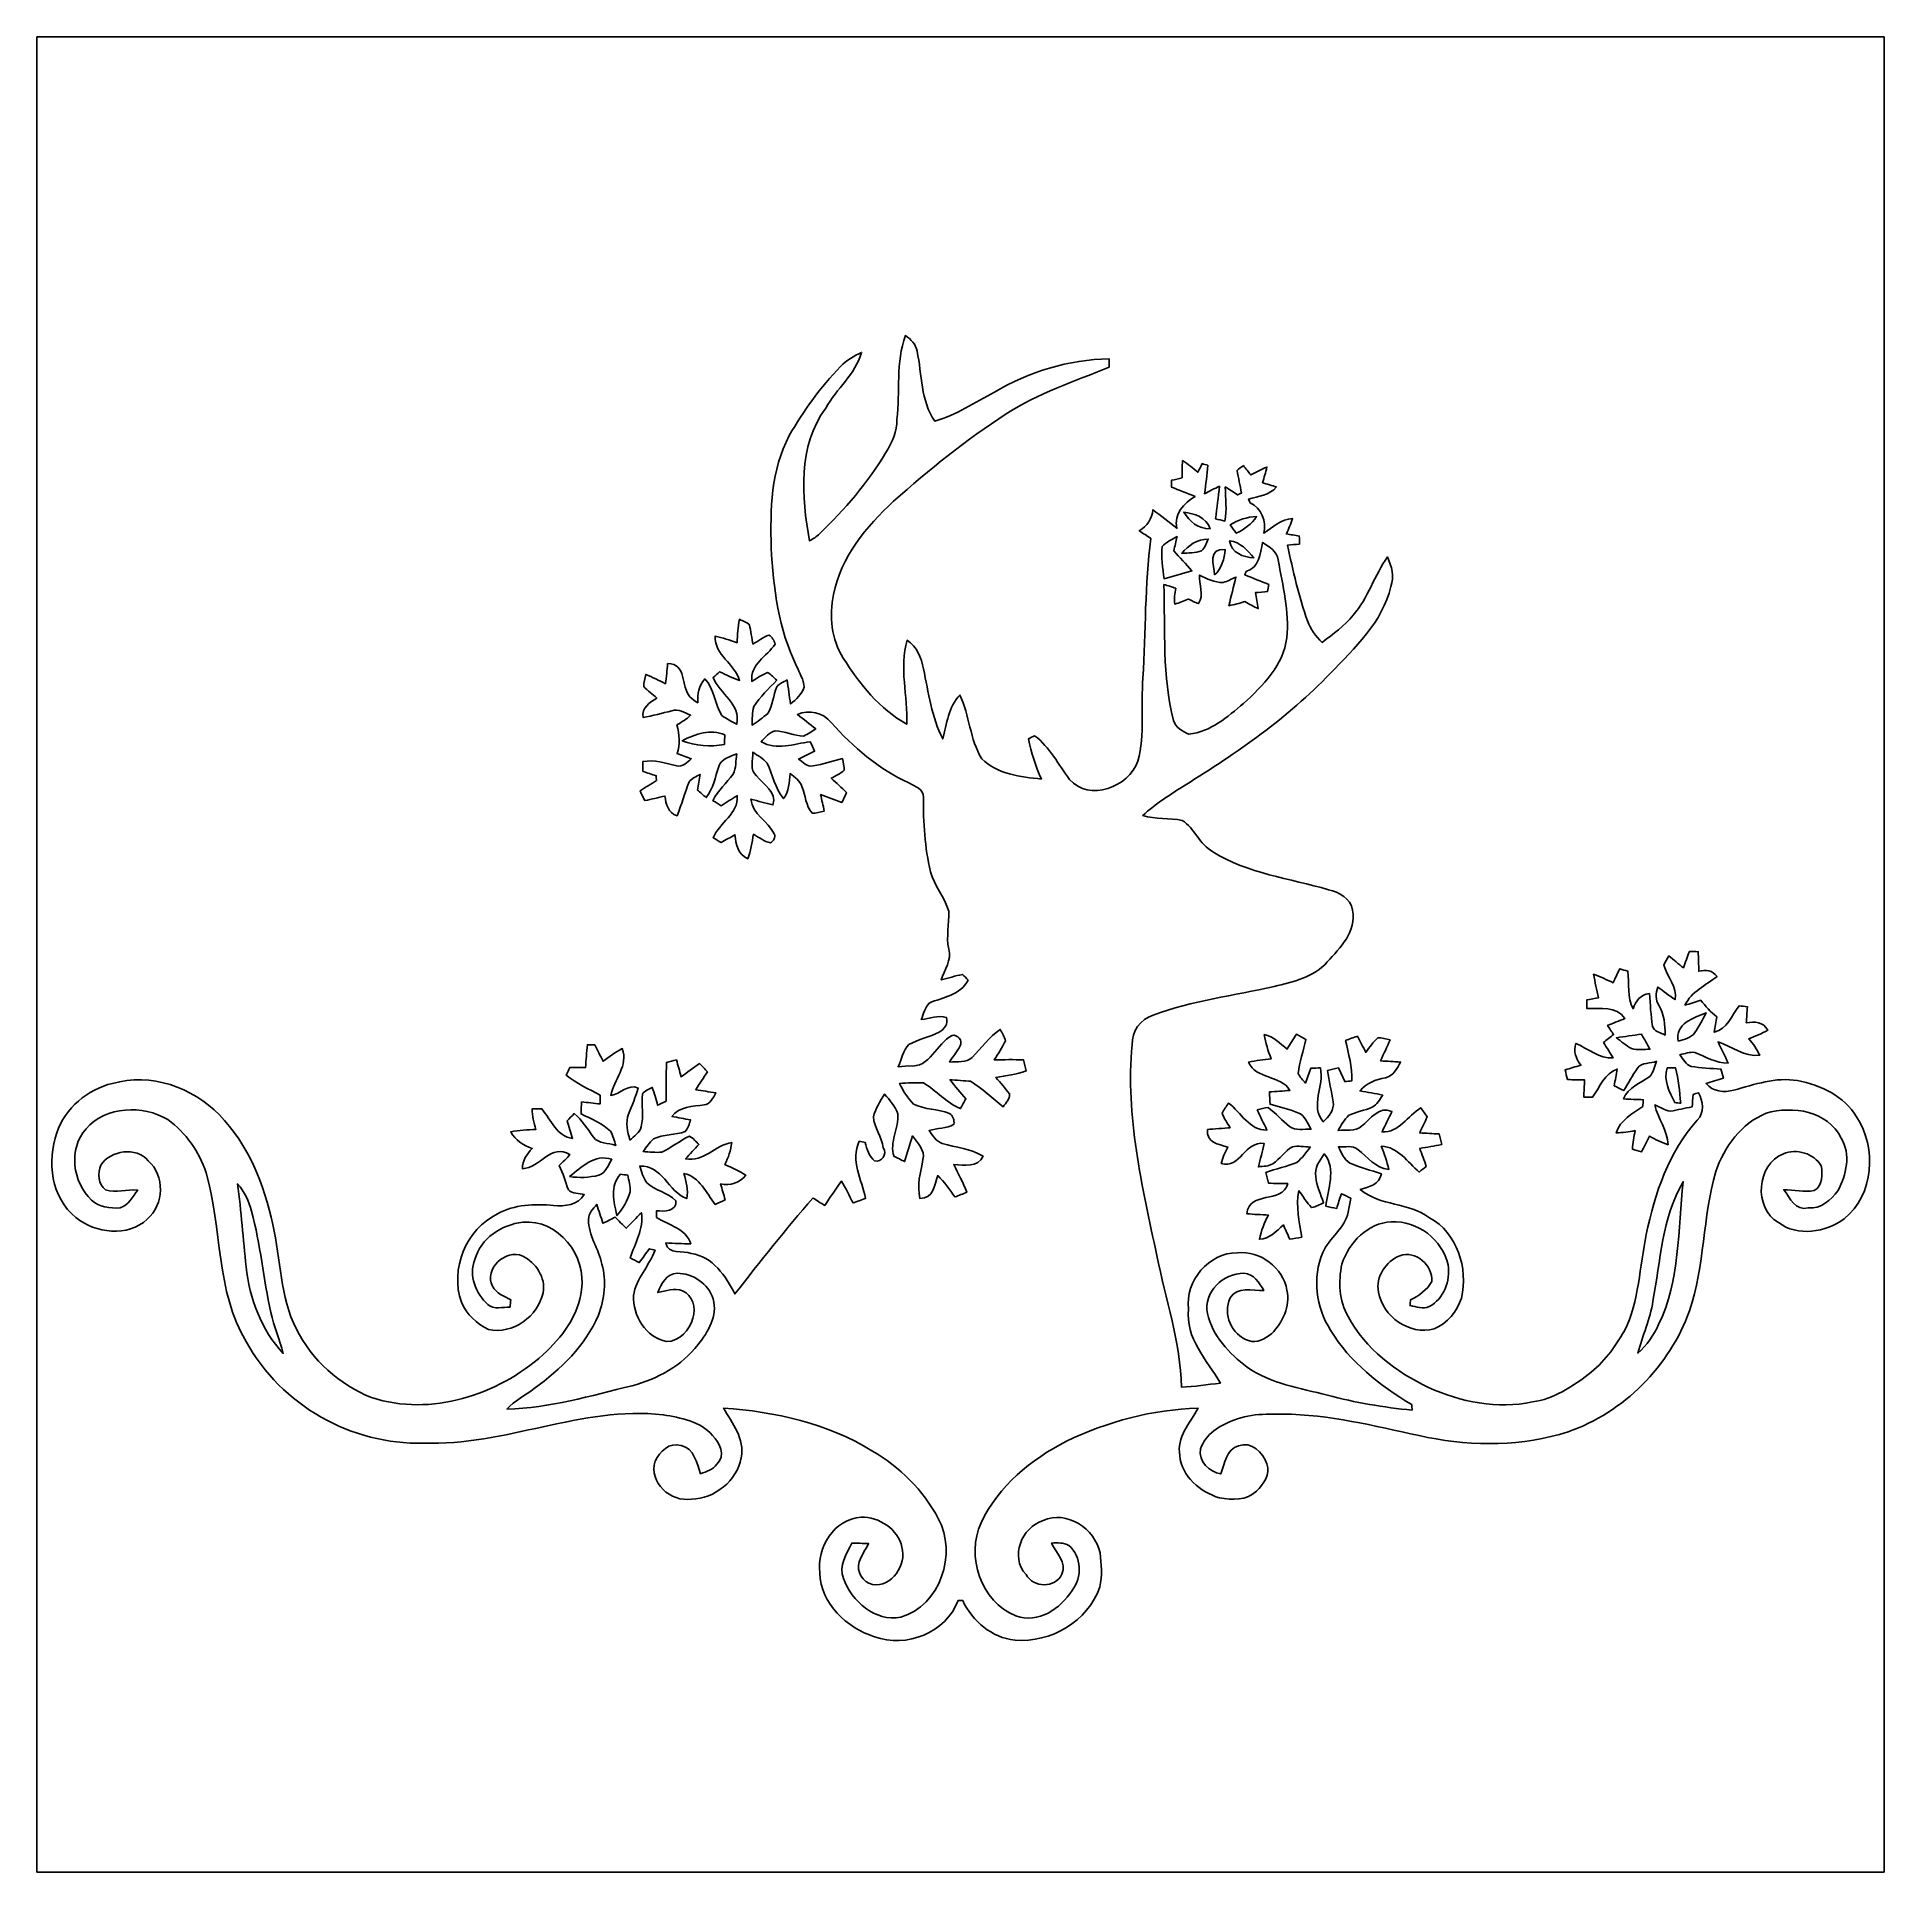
# Model space of a CAD drawing. Header units: centimetres. Extents: x -16.8 to 16.8, y -16.7 to 16.7.
import ezdxf

# ---------------------------------------------------------------- set-up
doc = ezdxf.new("R2010")
doc.units = ezdxf.units.CM
doc.header["$MEASUREMENT"] = 0
doc.layers.add('Layer 1', color=7, linetype='Continuous')

msp = doc.modelspace()

# ---------------------------------------------------------------- linework, layer by layer
at = {"layer": 'Layer 1', "color": 7}
for points, knots in [([(-16.77458, 16.66875), (-16.77458, 16.66875), (16.77458, 16.66875), (16.77458, 16.66875), (16.77458, 16.66875), (16.77458, 16.66875), (16.77458, -16.66875), (16.77458, -16.66875), (16.77458, -16.66875), (16.77458, -16.66875), (-16.77458, -16.66875), (-16.77458, -16.66875), (-16.77458, -16.66875), (-16.77458, -16.66875), (-16.77458, 16.66875), (-16.77458, 16.66875), (-16.77458, 16.66875), (-16.77458, 16.66875), (-16.77458, 16.66875), (-16.77458, 16.66875)], [0, 0, 0, 0, 0.16666667, 0.16666667, 0.16666667, 0.16666667, 0.33333333, 0.33333333, 0.33333333, 0.33333333, 0.5, 0.5, 0.5, 0.5, 0.66666667, 0.66666667, 0.66666667, 0.66666667, 1, 1, 1, 1]), ([(-1.00013, 11.24409), (-1.18145, 10.75655), (-1.09185, 10.22667), (-1.15464, 9.71973), (-1.15464, 9.71973), (-1.14829, 9.49995), (-1.24672, 9.30099), (-1.35396, 9.11684), (-1.35396, 9.11684), (-1.68134, 8.56862), (-2.10644, 8.08637), (-2.56081, 7.64046), (-2.56081, 7.64046), (-2.61479, 7.58931), (-2.67935, 7.55156), (-2.74249, 7.51346), (-2.74249, 7.51346), (-2.88854, 8.31497), (-2.95628, 9.23396), (-2.44757, 9.92787), (-2.44757, 9.92787), (-2.24861, 10.27501), (-1.91135, 10.54488), (-1.79634, 10.93646), (-1.79634, 10.93646), (-1.93851, 10.87649), (-2.07186, 10.79394), (-2.1777, 10.67999), (-2.1777, 10.67999), (-2.54282, 10.3064), (-2.85221, 9.87919), (-3.11009, 9.42552), (-3.11009, 9.42552), (-3.44346, 8.80498), (-3.45722, 8.07614), (-3.43711, 7.38999), (-3.43711, 7.38999), (-3.40219, 6.65656), (-3.30588, 5.90585), (-2.97639, 5.24051), (-2.97639, 5.24051), (-2.92947, 5.11457), (-2.84268, 4.99392), (-2.84127, 4.85563), (-2.84127, 4.85563), (-2.88255, 4.72722), (-2.9845, 4.63444), (-3.08681, 4.55366), (-3.08681, 4.55366), (-3.1115, 4.69794), (-3.12596, 4.84364), (-3.15101, 4.98757), (-3.15101, 4.98757), (-3.21451, 4.94947), (-3.28754, 4.92125), (-3.33834, 4.86551), (-3.33834, 4.86551), (-3.39725, 4.70535), (-3.41242, 4.52649), (-3.50061, 4.37762), (-3.50061, 4.37762), (-3.59128, 4.30177), (-3.68618, 4.23122), (-3.7846, 4.16631), (-3.7846, 4.16631), (-3.77649, 4.27708), (-3.79271, 4.39773), (-3.75497, 4.50286), (-3.75497, 4.50286), (-3.63749, 4.67924), (-3.48368, 4.82776), (-3.33869, 4.98122), (-3.33869, 4.98122), (-3.3909, 5.03237), (-3.43994, 5.08988), (-3.50661, 5.12233), (-3.50661, 5.12233), (-3.60892, 5.08317), (-3.69711, 5.0165), (-3.7913, 4.96182), (-3.7913, 4.96182), (-3.81776, 5.27015), (-3.52178, 5.41867), (-3.36726, 5.63492), (-3.36726, 5.63492), (-3.37926, 5.70406), (-3.4223, 5.76404), (-3.48015, 5.80214), (-3.48015, 5.80214), (-3.58563, 5.76474), (-3.67524, 5.69489), (-3.77084, 5.6388), (-3.77084, 5.6388), (-3.78566, 5.72452), (-3.81564, 5.89633), (-3.83046, 5.98205), (-3.83046, 5.98205), (-3.87068, 6.04167), (-3.9557, 6.05331), (-4.01496, 6.08894), (-4.01496, 6.08894), (-4.04213, 5.94854), (-4.04989, 5.80602), (-4.058, 5.66349), (-4.058, 5.66349), (-4.18853, 5.71041), (-4.32223, 5.75204), (-4.4577, 5.78167), (-4.4577, 5.78167), (-4.47005, 5.43807), (-4.09787, 5.28708), (-4.01391, 4.9784), (-4.01391, 4.9784), (-4.13914, 5.02003), (-4.25732, 5.07824), (-4.37444, 5.13786), (-4.37444, 5.13786), (-4.41396, 5.10293), (-4.45311, 5.06801), (-4.49263, 5.03308), (-4.49263, 5.03308), (-4.37268, 4.73004), (-3.98568, 4.55683), (-4.06541, 4.18324), (-4.06541, 4.18324), (-4.15713, 4.23333), (-4.25062, 4.28166), (-4.33493, 4.34269), (-4.33493, 4.34269), (-4.46969, 4.54872), (-4.46123, 4.82671), (-4.64467, 5.00521), (-4.64467, 5.00521), (-4.75474, 4.88668), (-4.7752, 4.72722), (-4.77379, 4.57235), (-4.77379, 4.57235), (-4.82247, 4.60692), (-4.87292, 4.63903), (-4.91561, 4.68066), (-4.91561, 4.68066), (-5.07824, 4.87327), (-4.97276, 5.28602), (-5.31883, 5.28567), (-5.31883, 5.28567), (-5.33188, 5.16361), (-5.34, 5.04084), (-5.35905, 4.91913), (-5.35905, 4.91913), (-5.47652, 4.97805), (-5.59435, 5.03731), (-5.71606, 5.08741), (-5.71606, 5.08741), (-5.73299, 5.01474), (-5.75733, 4.94171), (-5.75239, 4.86622), (-5.75239, 4.86622), (-5.67866, 4.79213), (-5.59753, 4.72581), (-5.51674, 4.65914), (-5.51674, 4.65914), (-5.64656, 4.5787), (-5.78803, 4.48098), (-5.76651, 4.30706), (-5.76651, 4.30706), (-5.59012, 4.33599), (-5.41726, 4.38009), (-5.24581, 4.42948), (-5.24581, 4.42948), (-5.12551, 4.46546), (-5.00874, 4.39632), (-4.90396, 4.34622), (-4.90396, 4.34622), (-4.97558, 4.27426), (-5.06448, 4.22416), (-5.1495, 4.16983), (-5.1495, 4.16983), (-5.10328, 3.99909), (-5.09129, 3.82023), (-5.14914, 3.64984), (-5.14914, 3.64984), (-5.06342, 3.61915), (-4.97593, 3.5881), (-4.88985, 3.55565), (-4.88985, 3.55565), (-4.96711, 3.4992), (-5.04472, 3.39866), (-5.15232, 3.42618), (-5.15232, 3.42618), (-5.35658, 3.46816), (-5.56119, 3.55), (-5.7718, 3.50308), (-5.7718, 3.50308), (-5.77074, 3.44417), (-5.76933, 3.38526), (-5.76756, 3.32599), (-5.76756, 3.32599), (-5.68784, 3.29847), (-5.6074, 3.27237), (-5.52626, 3.24732), (-5.52626, 3.24732), (-5.52556, 3.22615), (-5.52415, 3.18382), (-5.52309, 3.16265), (-5.52309, 3.16265), (-5.62151, 3.09845), (-5.72064, 3.0353), (-5.81872, 2.97074), (-5.81872, 2.97074), (-5.79085, 2.91218), (-5.76227, 2.85397), (-5.73334, 2.79576), (-5.73334, 2.79576), (-5.61164, 2.82116), (-5.49134, 2.8515), (-5.36998, 2.87831), (-5.36998, 2.87831), (-5.34917, 2.72697), (-5.30966, 2.5714), (-5.14914, 2.5213), (-5.14914, 2.5213), (-5.06166, 2.72168), (-5.00627, 2.93405), (-4.93078, 3.13831), (-4.93078, 3.13831), (-4.87786, 3.20181), (-4.79848, 3.23286), (-4.72863, 3.27272), (-4.72863, 3.27272), (-4.74274, 3.17747), (-4.76038, 3.08257), (-4.77802, 2.98768), (-4.77802, 2.98768), (-4.72511, 2.94181), (-4.67219, 2.89595), (-4.61892, 2.85009), (-4.61892, 2.85009), (-4.48945, 3.01272), (-4.45558, 3.22157), (-4.39173, 3.41348), (-4.39173, 3.41348), (-4.34799, 3.556), (-4.185, 3.59551), (-4.06365, 3.64525), (-4.06365, 3.64525), (-4.08623, 3.52425), (-4.07106, 3.38914), (-4.12962, 3.27766), (-4.12962, 3.27766), (-4.24921, 3.11468), (-4.40796, 2.98027), (-4.49615, 2.79435), (-4.49615, 2.79435), (-4.44606, 2.76401), (-4.39561, 2.73332), (-4.34516, 2.70263), (-4.34516, 2.70263), (-4.24956, 2.76437), (-4.15361, 2.82646), (-4.05518, 2.88431), (-4.05518, 2.88431), (-4.02943, 2.55623), (-4.38115, 2.39677), (-4.49404, 2.11949), (-4.49404, 2.11949), (-4.445, 2.09127), (-4.39526, 2.06269), (-4.34587, 2.03412), (-4.34587, 2.03412), (-4.26367, 2.08104), (-4.18112, 2.12866), (-4.09822, 2.17487), (-4.09822, 2.17487), (-4.0767, 2.0006), (-4.04319, 1.81434), (-3.86362, 1.73955), (-3.86362, 1.73955), (-3.81, 1.88313), (-3.7846, 2.03518), (-3.76096, 2.18581), (-3.76096, 2.18581), (-3.65972, 2.13007), (-3.56623, 2.04788), (-3.44876, 2.02777), (-3.44876, 2.02777), (-3.40007, 2.06763), (-3.3468, 2.12513), (-3.3849, 2.19146), (-3.3849, 2.19146), (-3.4985, 2.42147), (-3.77825, 2.54776), (-3.80683, 2.82363), (-3.80683, 2.82363), (-3.67348, 2.78659), (-3.54189, 2.74884), (-3.40642, 2.71745), (-3.40642, 2.71745), (-3.32317, 2.95487), (-3.58634, 3.08222), (-3.70346, 3.24591), (-3.70346, 3.24591), (-3.83328, 3.35456), (-3.77155, 3.53236), (-3.77049, 3.677), (-3.77049, 3.677), (-3.68688, 3.61033), (-3.57964, 3.56517), (-3.51261, 3.47839), (-3.51261, 3.47839), (-3.40889, 3.26602), (-3.3722, 3.01554), (-3.2131, 2.83175), (-3.2131, 2.83175), (-3.10974, 2.96086), (-3.11679, 3.13161), (-3.09457, 3.28683), (-3.09457, 3.28683), (-3.01237, 3.22051), (-2.91253, 3.15877), (-2.88043, 3.05153), (-2.88043, 3.05153), (-2.81199, 2.89207), (-2.81446, 2.69769), (-2.69346, 2.5654), (-2.69346, 2.5654), (-2.61867, 2.56787), (-2.546, 2.58798), (-2.47368, 2.60526), (-2.47368, 2.60526), (-2.4952, 2.70581), (-2.51883, 2.80599), (-2.54176, 2.90618), (-2.54176, 2.90618), (-2.41265, 2.85926), (-2.28459, 2.80917), (-2.15618, 2.75907), (-2.15618, 2.75907), (-2.12584, 2.8194), (-2.09268, 2.87831), (-2.07328, 2.94323), (-2.07328, 2.94323), (-2.16006, 3.03495), (-2.25496, 3.11644), (-2.34703, 3.20181), (-2.34703, 3.20181), (-2.26695, 3.24697), (-2.17981, 3.2833), (-2.11102, 3.3461), (-2.11102, 3.3461), (-2.11173, 3.41842), (-2.13043, 3.48862), (-2.14595, 3.55847), (-2.14595, 3.55847), (-2.3241, 3.51614), (-2.49802, 3.45652), (-2.67829, 3.42512), (-2.67829, 3.42512), (-2.78448, 3.40219), (-2.86279, 3.49603), (-2.94076, 3.55106), (-2.94076, 3.55106), (-2.84374, 3.59798), (-2.74567, 3.64278), (-2.64901, 3.69111), (-2.64901, 3.69111), (-2.67547, 3.74968), (-2.70228, 3.80788), (-2.72944, 3.86539), (-2.72944, 3.86539), (-3.02683, 3.8287), (-3.33904, 3.69923), (-3.62232, 3.86468), (-3.62232, 3.86468), (-3.54648, 3.93982), (-3.47627, 4.04107), (-3.36585, 4.06506), (-3.36585, 4.06506), (-3.18946, 4.05624), (-3.02331, 3.97263), (-2.84621, 3.96699), (-2.84621, 3.96699), (-2.77213, 4.00685), (-2.70016, 4.05059), (-2.63031, 4.09822), (-2.63031, 4.09822), (-2.73614, 4.19065), (-2.85115, 4.27214), (-2.96157, 4.35892), (-2.96157, 4.35892), (-2.74779, 4.4577), (-2.50084, 4.39596), (-2.34809, 4.21499), (-2.34809, 4.21499), (-1.9498, 3.76731), (-1.48766, 3.36868), (-0.93945, 3.11679), (-0.93945, 3.11679), (-0.82938, 3.05929), (-0.66604, 3.00567), (-0.67345, 2.85362), (-0.67345, 2.85362), (-0.67945, 2.4003), (-0.6477, 1.94451), (-0.54363, 1.50248), (-0.54363, 1.50248), (-0.47801, 1.2446), (-0.28399, 1.04246), (-0.21484, 0.78493), (-0.21484, 0.78493), (-0.19932, 0.55739), (-0.26529, 0.32561), (-0.21378, 0.09984), (-0.21378, 0.09984), (-0.15028, -0.09913), (-0.29739, -0.27799), (-0.3496, -0.4632), (-0.3496, -0.4632), (-0.22225, -0.4251), (-0.09384, -0.39053), (0.03634, -0.36195), (0.03634, -0.36195), (0.07056, -0.39688), (0.10513, -0.43215), (0.14005, -0.46778), (0.14005, -0.46778), (-0.00353, -0.73766), (-0.31679, -0.7747), (-0.56797, -0.8823), (-0.56797, -0.8823), (-0.64382, -0.96591), (-0.67275, -1.0795), (-0.71155, -1.18251), (-0.71155, -1.18251), (-0.56127, -1.1617), (-0.40852, -1.10102), (-0.25576, -1.14265), (-0.25576, -1.14265), (-0.22049, -1.25906), (-0.29281, -1.35961), (-0.38453, -1.41041), (-0.38453, -1.41041), (-0.56092, -1.50671), (-0.76659, -1.53705), (-0.9398, -1.63759), (-0.9398, -1.63759), (-1.04704, -1.74378), (-1.07033, -1.90606), (-1.13242, -2.03906), (-1.13242, -2.03906), (-1.13242, -2.03906), (-0.93698, -2.02248), (-0.93698, -2.02248), (-0.93698, -2.02248), (-0.5528, -2.07116), (-0.4378, -1.61643), (-0.15381, -1.46861), (-0.15381, -1.46861), (-0.05927, -1.45274), (0.05151, -1.56633), (-0.00529, -1.65629), (-0.00529, -1.65629), (-0.05891, -1.76177), (-0.13547, -1.85314), (-0.19861, -1.95333), (-0.19861, -1.95333), (-0.06209, -1.9371), (0.10583, -1.97944), (0.21026, -1.87008), (0.21026, -1.87008), (0.37677, -1.69686), (0.51964, -1.49754), (0.72108, -1.36031), (0.72108, -1.36031), (0.75636, -1.42804), (0.80116, -1.49331), (0.81809, -1.56916), (0.81809, -1.56916), (0.75882, -1.68875), (0.68404, -1.80093), (0.61383, -1.91488), (0.61383, -1.91488), (0.79022, -1.90888), (0.96696, -1.90923), (1.14371, -1.91311), (1.14371, -1.91311), (1.15993, -1.98085), (1.17651, -2.04823), (1.19309, -2.11631), (1.19309, -2.11631), (1.01565, -2.17911), (0.82691, -2.20028), (0.64311, -2.23414), (0.64311, -2.23414), (0.72496, -2.33398), (0.81315, -2.42711), (0.88971, -2.53259), (0.88971, -2.53259), (0.90452, -2.62255), (0.82021, -2.69381), (0.77788, -2.76648), (0.77788, -2.76648), (0.57644, -2.61514), (0.40005, -2.43134), (0.18344, -2.30152), (0.18344, -2.30152), (0.09031, -2.29517), (-0.09596, -2.28247), (-0.18909, -2.27648), (-0.18909, -2.27648), (-0.10089, -2.39677), (0.00423, -2.50402), (0.09843, -2.62008), (0.09843, -2.62008), (0.06562, -2.67899), (0.03281, -2.73826), (0.00035, -2.79788), (0.00035, -2.79788), (-0.25718, -2.69593), (-0.43744, -2.47227), (-0.66993, -2.33186), (-0.66993, -2.33186), (-0.81633, -2.32586), (-0.96167, -2.33186), (-1.10702, -2.34139), (-1.10702, -2.34139), (-1.04387, -2.48003), (-0.95885, -2.60809), (-0.8509, -2.71709), (-0.8509, -2.71709), (-0.65088, -2.82152), (-0.41028, -2.80458), (-0.20214, -2.88784), (-0.20214, -2.88784), (-0.12841, -2.92418), (-0.11536, -3.01061), (-0.11818, -3.08469), (-0.11818, -3.08469), (-0.254, -3.16583), (-0.42474, -3.15172), (-0.57115, -3.19864), (-0.57115, -3.19864), (-0.50412, -3.28683), (-0.44485, -3.3969), (-0.33196, -3.43182), (-0.33196, -3.43182), (-0.08396, -3.50838), (0.18486, -3.52743), (0.41099, -3.66501), (0.41099, -3.66501), (0.31186, -3.87879), (0.06914, -3.82023), (-0.12347, -3.816), (-0.12347, -3.816), (-0.04198, -3.98286), (0.05221, -4.14373), (0.11501, -4.31941), (0.11501, -4.31941), (0.04374, -4.34904), (-0.02787, -4.37727), (-0.10054, -4.40302), (-0.10054, -4.40302), (-0.19791, -4.26861), (-0.29034, -4.13032), (-0.41275, -4.01743), (-0.41275, -4.01743), (-0.48048, -4.18888), (-0.48331, -4.43195), (-0.73625, -4.43301), (-0.73625, -4.43301), (-0.79587, -4.19523), (-0.72637, -3.95676), (-0.68121, -3.72392), (-0.68121, -3.72392), (-0.641, -3.55565), (-0.77964, -3.41947), (-0.87136, -3.29459), (-0.87136, -3.29459), (-0.92498, -3.4484), (-0.96238, -3.6068), (-1.01529, -3.76096), (-1.01529, -3.76096), (-1.06292, -3.73768), (-1.15817, -3.69076), (-1.20579, -3.66713), (-1.20579, -3.66713), (-1.29963, -3.41524), (-1.11231, -3.15278), (-1.13806, -2.89701), (-1.13806, -2.89701), (-1.17934, -2.75414), (-1.2887, -2.64548), (-1.38289, -2.53577), (-1.38289, -2.53577), (-1.45979, -2.66841), (-1.54481, -2.80141), (-1.58291, -2.95134), (-1.58291, -2.95134), (-1.56845, -3.14925), (-1.42804, -3.31505), (-1.40229, -3.51155), (-1.40229, -3.51155), (-1.32362, -3.62338), (-1.43828, -3.78601), (-1.55928, -3.75109), (-1.55928, -3.75109), (-1.6637, -3.66959), (-1.69404, -3.53377), (-1.7339, -3.41489), (-1.7339, -3.41489), (-1.76001, -3.40924), (-1.81222, -3.39831), (-1.83833, -3.39302), (-1.83833, -3.39302), (-2.00766, -3.73909), (-1.79282, -4.09046), (-1.72438, -4.43054), (-1.72438, -4.43054), (-1.79952, -4.45946), (-1.87537, -4.48733), (-1.95192, -4.51273), (-1.95192, -4.51273), (-2.02001, -4.37868), (-2.0828, -4.2418), (-2.16394, -4.1148), (-2.16394, -4.1148), (-2.26871, -4.25944), (-2.36291, -4.41149), (-2.46451, -4.55859), (-2.46451, -4.55859), (-2.53788, -4.51591), (-2.60914, -4.47075), (-2.67935, -4.42383), (-2.67935, -4.42383), (-3.17324, -4.98687), (-3.63714, -5.57601), (-4.09716, -6.16656), (-4.09716, -6.16656), (-4.26403, -5.842), (-4.50109, -5.48781), (-4.89091, -5.43101), (-4.89091, -5.43101), (-5.04508, -5.36963), (-5.30754, -5.467), (-5.35164, -5.23628), (-5.35164, -5.23628), (-5.20136, -5.25039), (-5.05178, -5.25427), (-4.90044, -5.25533), (-4.90044, -5.25533), (-4.98263, -4.97769), (-5.30401, -4.91596), (-5.51991, -4.77661), (-5.51991, -4.77661), (-5.52027, -4.73569), (-5.52062, -4.69512), (-5.52097, -4.65455), (-5.52097, -4.65455), (-5.38621, -4.66901), (-5.14809, -4.66831), (-5.16996, -4.47216), (-5.16996, -4.47216), (-5.31813, -4.32223), (-5.54567, -4.29084), (-5.69701, -4.14514), (-5.69701, -4.14514), (-5.76827, -4.05941), (-5.7912, -3.94582), (-5.82648, -3.84316), (-5.82648, -3.84316), (-5.41267, -3.82235), (-5.3146, -4.30671), (-4.97205, -4.43336), (-4.97205, -4.43336), (-4.93924, -4.27778), (-4.98228, -4.12468), (-5.0232, -3.97581), (-5.0232, -3.97581), (-4.73569, -4.03895), (-4.62245, -4.33317), (-4.45453, -4.54096), (-4.45453, -4.54096), (-4.39491, -4.51344), (-4.33493, -4.48592), (-4.27496, -4.45876), (-4.27496, -4.45876), (-4.30071, -4.36069), (-4.32964, -4.26367), (-4.35857, -4.16701), (-4.35857, -4.16701), (-4.18183, -4.20264), (-4.01073, -4.14937), (-3.89925, -4.01108), (-3.89925, -4.01108), (-4.01708, -3.92924), (-4.14902, -3.87103), (-4.28061, -3.816), (-4.28061, -3.816), (-4.21181, -3.69217), (-4.17689, -3.55459), (-4.15325, -3.41595), (-4.15325, -3.41595), (-4.45911, -3.45899), (-4.66266, -3.78107), (-4.99251, -3.71228), (-4.99251, -3.71228), (-4.91243, -3.62444), (-4.83129, -3.53766), (-4.7498, -3.45193), (-4.7498, -3.45193), (-4.80342, -3.39725), (-4.85528, -3.33869), (-4.92231, -3.30059), (-4.92231, -3.30059), (-5.09799, -3.38243), (-5.2511, -3.50661), (-5.42572, -3.59163), (-5.42572, -3.59163), (-5.53861, -3.59939), (-5.65079, -3.5874), (-5.76298, -3.57999), (-5.76298, -3.57999), (-5.70689, -3.49885), (-5.64762, -3.41947), (-5.57777, -3.34998), (-5.57777, -3.34998), (-5.39609, -3.26566), (-5.18583, -3.2833), (-4.99921, -3.21557), (-4.99921, -3.21557), (-4.94348, -3.15912), (-4.92831, -3.07728), (-4.90114, -3.00602), (-4.90114, -3.00602), (-5.01438, -2.98379), (-5.12763, -2.96263), (-5.24122, -2.94252), (-5.24122, -2.94252), (-5.10611, -2.75484), (-4.86304, -2.76013), (-4.65631, -2.73297), (-4.65631, -2.73297), (-4.54201, -2.71921), (-4.49439, -2.60174), (-4.44253, -2.51531), (-4.44253, -2.51531), (-4.56424, -2.49414), (-4.68806, -2.47509), (-4.80977, -2.4578), (-4.80977, -2.4578), (-4.73851, -2.34774), (-4.6669, -2.23873), (-4.59528, -2.12937), (-4.59528, -2.12937), (-4.64361, -2.07963), (-4.6923, -2.03059), (-4.74169, -1.98226), (-4.74169, -1.98226), (-4.85281, -2.06128), (-4.96323, -2.14171), (-5.07577, -2.21933), (-5.07577, -2.21933), (-5.10399, -2.11596), (-5.12939, -2.01507), (-5.16043, -1.91382), (-5.16043, -1.91382), (-5.22111, -1.92828), (-5.28144, -1.94381), (-5.34176, -1.95898), (-5.34176, -1.95898), (-5.34388, -2.19357), (-5.34529, -2.42817), (-5.3467, -2.66312), (-5.3467, -2.66312), (-5.39785, -2.68817), (-5.44936, -2.71321), (-5.50051, -2.73826), (-5.50051, -2.73826), (-5.53156, -2.62819), (-5.5626, -2.52201), (-5.59858, -2.41441), (-5.59858, -2.41441), (-5.65714, -2.45286), (-5.74216, -2.47156), (-5.77603, -2.53753), (-5.77603, -2.53753), (-5.79755, -2.73509), (-5.75381, -2.93617), (-5.79755, -3.13267), (-5.79755, -3.13267), (-5.82965, -3.23744), (-5.9249, -3.30376), (-6.00357, -3.37256), (-6.00357, -3.37256), (-6.05014, -3.22157), (-6.08789, -3.05188), (-6.02756, -2.89913), (-6.02756, -2.89913), (-5.96794, -2.74144), (-5.89844, -2.58763), (-5.85153, -2.42535), (-5.85153, -2.42535), (-6.04308, -2.3435), (-6.17291, -2.53541), (-6.35106, -2.56011), (-6.35106, -2.56011), (-6.29673, -2.2733), (-6.02262, -2.0126), (-6.14504, -1.71062), (-6.14504, -1.71062), (-6.26851, -1.77341), (-6.37752, -1.85914), (-6.49111, -1.93781), (-6.49111, -1.93781), (-6.54156, -1.83833), (-6.59165, -1.73884), (-6.64351, -1.64042), (-6.64351, -1.64042), (-6.67703, -1.63971), (-6.7437, -1.63865), (-6.77721, -1.6383), (-6.77721, -1.6383), (-6.79203, -1.77659), (-6.8005, -1.91558), (-6.80896, -2.05528), (-6.80896, -2.05528), (-6.90492, -2.05211), (-7.00088, -2.04999), (-7.09683, -2.05281), (-7.09683, -2.05281), (-7.118, -2.09903), (-7.13916, -2.14559), (-7.16033, -2.19216), (-7.16033, -2.19216), (-6.97477, -2.34491), (-6.75464, -2.44404), (-6.54368, -2.55552), (-6.54368, -2.55552), (-6.54473, -2.60844), (-6.54544, -2.66136), (-6.54614, -2.71498), (-6.54614, -2.71498), (-6.65868, -2.70334), (-6.77157, -2.68781), (-6.88375, -2.67758), (-6.88375, -2.67758), (-6.88552, -2.73191), (-6.88869, -2.84057), (-6.89046, -2.89489), (-6.89046, -2.89489), (-6.7056, -2.98662), (-6.50875, -3.06564), (-6.35706, -3.21028), (-6.35706, -3.21028), (-6.31014, -3.29106), (-6.28756, -3.38279), (-6.26075, -3.47169), (-6.26075, -3.47169), (-6.39092, -3.4163), (-6.57543, -3.44523), (-6.66574, -3.31787), (-6.66574, -3.31787), (-6.77792, -3.17147), (-6.87176, -3.00849), (-7.0171, -2.89137), (-7.0171, -2.89137), (-7.06014, -2.93511), (-7.10318, -2.97921), (-7.14622, -3.02295), (-7.14622, -3.02295), (-7.11094, -3.12949), (-7.07496, -3.23568), (-7.04638, -3.34433), (-7.04638, -3.34433), (-7.33143, -3.30024), (-7.44149, -3.00778), (-7.6013, -2.80635), (-7.6013, -2.80635), (-7.66022, -2.80529), (-7.71878, -2.80423), (-7.77699, -2.80353), (-7.77699, -2.80353), (-7.78122, -2.93158), (-7.74771, -3.05576), (-7.71278, -3.17782), (-7.71278, -3.17782), (-7.86518, -3.18382), (-8.01758, -3.19476), (-8.16786, -3.2191), (-8.16786, -3.2191), (-8.09025, -3.37749), (-7.9375, -3.46498), (-7.7784, -3.52319), (-7.7784, -3.52319), (-7.87894, -3.62303), (-7.95867, -3.74438), (-7.95549, -3.89184), (-7.95549, -3.89184), (-7.63588, -3.87526), (-7.43056, -3.42053), (-7.09542, -3.63502), (-7.09542, -3.63502), (-7.15398, -3.70699), (-7.22207, -3.77014), (-7.28909, -3.83434), (-7.28909, -3.83434), (-7.21536, -3.97334), (-7.17797, -4.12679), (-7.12223, -4.27284), (-7.12223, -4.27284), (-7.05026, -4.35046), (-6.92714, -4.33317), (-6.83295, -4.36033), (-6.83295, -4.36033), (-6.94866, -4.54907), (-7.18573, -4.58329), (-7.38999, -4.5593), (-7.38999, -4.5593), (-7.73359, -4.52614), (-8.10331, -4.53954), (-8.41163, -4.71205), (-8.41163, -4.71205), (-8.98137, -4.9911), (-9.27876, -5.71888), (-9.06427, -6.31684), (-9.06427, -6.31684), (-8.97361, -6.53662), (-8.78628, -6.70913), (-8.57462, -6.81179), (-8.57462, -6.81179), (-8.13012, -6.90739), (-7.67397, -6.57613), (-7.58084, -6.14362), (-7.58084, -6.14362), (-7.52651, -5.86916), (-7.7156, -5.6007), (-7.95055, -5.47899), (-7.95055, -5.47899), (-8.25853, -5.34035), (-8.66634, -5.71288), (-8.49736, -6.0265), (-8.49736, -6.0265), (-8.43598, -6.15844), (-8.28604, -6.20536), (-8.16786, -6.27204), (-8.16786, -6.27204), (-8.17245, -6.31578), (-8.17704, -6.36023), (-8.18162, -6.40433), (-8.18162, -6.40433), (-8.31003, -6.40468), (-8.47231, -6.45513), (-8.58379, -6.36058), (-8.58379, -6.36058), (-8.80039, -6.16268), (-8.94327, -5.83001), (-8.81909, -5.5432), (-8.81909, -5.5432), (-8.71926, -5.15479), (-8.33155, -4.90643), (-7.95055, -4.86339), (-7.95055, -4.86339), (-7.31167, -4.80131), (-6.77898, -5.48287), (-6.88587, -6.09036), (-6.88587, -6.09036), (-6.93596, -6.56237), (-7.24147, -6.96031), (-7.58296, -7.26934), (-7.58296, -7.26934), (-8.41022, -8.0077), (-9.61214, -8.39787), (-10.69658, -8.05039), (-10.69658, -8.05039), (-11.28183, -7.81897), (-11.77678, -7.36635), (-12.06253, -6.80508), (-12.06253, -6.80508), (-12.3631, -6.21524), (-12.34017, -5.53826), (-12.49151, -4.90749), (-12.49151, -4.90749), (-12.64603, -4.17936), (-12.93601, -3.4544), (-13.46059, -2.91253), (-13.46059, -2.91253), (-13.94954, -2.40806), (-14.71295, -2.14559), (-15.40016, -2.34174), (-15.40016, -2.34174), (-15.85701, -2.44934), (-16.26164, -2.78836), (-16.41228, -3.23815), (-16.41228, -3.23815), (-16.59961, -3.75744), (-16.51635, -4.41819), (-16.06726, -4.77838), (-16.06726, -4.77838), (-15.71061, -5.06695), (-15.1257, -5.1375), (-14.77045, -4.80871), (-14.77045, -4.80871), (-14.46495, -4.54307), (-14.44766, -4.01602), (-14.75387, -3.74685), (-14.75387, -3.74685), (-14.97859, -3.48756), (-15.42944, -3.55388), (-15.61465, -3.82482), (-15.61465, -3.82482), (-15.6778, -3.96558), (-15.6591, -4.17865), (-15.52787, -4.27426), (-15.52787, -4.27426), (-15.34054, -4.33881), (-15.13805, -4.26403), (-14.94473, -4.27849), (-14.94473, -4.27849), (-15.03116, -4.39914), (-15.11124, -4.55189), (-15.26081, -4.60022), (-15.26081, -4.60022), (-15.44285, -4.62139), (-15.64499, -4.58646), (-15.78504, -4.46123), (-15.78504, -4.46123), (-16.13041, -4.13597), (-16.20485, -3.53307), (-15.88347, -3.16618), (-15.88347, -3.16618), (-15.51517, -2.74884), (-14.85406, -2.73156), (-14.39545, -2.99896), (-14.39545, -2.99896), (-14.07478, -3.23956), (-13.82324, -3.5814), (-13.70048, -3.96452), (-13.70048, -3.96452), (-13.40873, -4.97593), (-13.53079, -6.11434), (-12.96988, -7.04215), (-12.96988, -7.04215), (-12.34052, -8.18409), (-11.05817, -8.91575), (-9.75466, -8.87589), (-9.75466, -8.87589), (-8.27546, -8.93657), (-6.88552, -8.19291), (-5.39962, -8.36224), (-5.39962, -8.36224), (-5.08212, -8.41481), (-4.72652, -8.4776), (-4.50603, -8.73901), (-4.50603, -8.73901), (-4.37021, -8.86213), (-4.25591, -9.10943), (-4.42842, -9.25971), (-4.42842, -9.25971), (-4.49086, -9.36696), (-4.61892, -9.38636), (-4.71981, -9.43328), (-4.71981, -9.43328), (-4.79354, -9.24101), (-4.83623, -8.96973), (-5.0733, -8.91857), (-5.0733, -8.91857), (-5.2892, -8.85225), (-5.46029, -9.03182), (-5.54567, -9.20327), (-5.54567, -9.20327), (-5.67337, -9.59697), (-5.2578, -9.95468), (-4.88738, -9.8933), (-4.88738, -9.8933), (-4.46334, -9.88942), (-4.06188, -9.55957), (-3.98074, -9.14259), (-3.98074, -9.14259), (-3.91724, -8.79722), (-4.14584, -8.51817), (-4.30389, -8.23912), (-4.30389, -8.23912), (-3.36762, -8.3058), (-2.41194, -8.51429), (-1.60761, -9.01771), (-1.60761, -9.01771), (-1.1049, -9.30557), (-0.67557, -9.73384), (-0.40428, -10.24714), (-0.40428, -10.24714), (-0.05503, -10.88037), (-0.36583, -11.82934), (-1.08409, -12.03925), (-1.08409, -12.03925), (-1.55293, -12.12638), (-1.97626, -11.74962), (-2.12478, -11.33334), (-2.12478, -11.33334), (-2.21933, -11.10827), (-2.06869, -10.88919), (-1.97626, -10.69516), (-1.97626, -10.69516), (-1.87396, -10.69622), (-1.77165, -10.69587), (-1.66899, -10.70046), (-1.66899, -10.70046), (-1.72544, -10.81088), (-1.79811, -10.91424), (-1.83974, -11.03171), (-1.83974, -11.03171), (-1.89936, -11.20881), (-1.77553, -11.40425), (-1.60126, -11.44411), (-1.60126, -11.44411), (-1.24425, -11.50126), (-0.97437, -11.08534), (-1.06327, -10.76537), (-1.06327, -10.76537), (-1.13559, -10.43905), (-1.4799, -10.21256), (-1.80516, -10.22385), (-1.80516, -10.22385), (-2.29094, -10.25349), (-2.62184, -10.77595), (-2.55305, -11.23527), (-2.55305, -11.23527), (-2.54494, -11.79477), (-2.06234, -12.23186), (-1.56034, -12.39344), (-1.56034, -12.39344), (-0.9839, -12.60828), (-0.26564, -12.31935), (-0.04128, -11.7348), (-0.04128, -11.7348), (-0.02117, -11.7348), (0.0194, -11.73515), (0.03951, -11.73551), (0.03951, -11.73551), (0.21731, -12.11298), (0.56515, -12.41002), (0.98989, -12.45623), (0.98989, -12.45623), (1.63548, -12.51091), (2.31916, -12.11439), (2.53083, -11.48821), (2.53083, -11.48821), (2.57775, -11.28642), (2.55834, -11.07334), (2.53436, -10.87085), (2.53436, -10.87085), (2.4444, -10.43305), (1.9304, -10.08697), (1.49895, -10.28312), (1.49895, -10.28312), (1.11054, -10.41118), (0.89147, -10.93823), (1.19027, -11.26349), (1.19027, -11.26349), (1.32292, -11.51008), (1.72261, -11.51184), (1.83938, -11.2582), (1.83938, -11.2582), (1.94592, -11.04971), (1.72932, -10.86979), (1.65417, -10.69128), (1.65417, -10.69128), (1.75824, -10.69128), (1.87325, -10.67717), (1.96674, -10.73397), (1.96674, -10.73397), (2.20345, -10.93964), (2.2165, -11.31076), (2.02741, -11.55206), (2.02741, -11.55206), (1.81716, -11.88438), (1.41323, -12.16272), (1.00471, -12.01314), (1.00471, -12.01314), (0.36936, -11.76408), (0.09525, -10.92588), (0.3743, -10.32263), (0.3743, -10.32263), (0.68968, -9.65941), (1.28058, -9.16658), (1.92758, -8.84343), (1.92758, -8.84343), (2.66841, -8.47901), (3.48968, -8.26805), (4.31518, -8.23983), (4.31518, -8.23983), (4.16983, -8.51253), (3.91971, -8.77006), (3.98321, -9.10519), (3.98321, -9.10519), (4.01038, -9.4869), (4.36457, -9.76207), (4.70253, -9.87213), (4.70253, -9.87213), (4.92513, -9.90776), (5.20277, -9.92434), (5.37457, -9.74901), (5.37457, -9.74901), (5.50404, -9.62625), (5.63633, -9.4421), (5.56648, -9.25477), (5.56648, -9.25477), (5.49522, -9.05122), (5.28391, -8.83461), (5.04896, -8.92634), (5.04896, -8.92634), (4.82953, -8.98525), (4.79742, -9.25371), (4.72687, -9.43645), (4.72687, -9.43645), (4.51273, -9.39906), (4.32647, -9.21314), (4.35751, -8.98313), (4.35751, -8.98313), (4.44676, -8.71185), (4.71029, -8.54957), (4.96711, -8.46243), (4.96711, -8.46243), (5.29696, -8.32203), (5.6642, -8.34954), (6.0138, -8.35272), (6.0138, -8.35272), (6.85236, -8.38024), (7.6648, -8.60531), (8.48254, -8.77147), (8.48254, -8.77147), (9.32427, -8.94292), (10.21256, -8.93092), (11.03559, -8.67163), (11.03559, -8.67163), (12.05054, -8.31744), (12.8778, -7.48065), (13.24151, -6.47136), (13.24151, -6.47136), (13.51456, -5.65256), (13.48211, -4.77132), (13.71812, -3.94441), (13.71812, -3.94441), (13.86981, -3.49285), (14.18202, -3.06952), (14.63287, -2.88466), (14.63287, -2.88466), (15.113, -2.74108), (15.75541, -2.84233), (15.99494, -3.33481), (15.99494, -3.33481), (16.17768, -3.62938), (16.08878, -4.00473), (15.93568, -4.29119), (15.93568, -4.29119), (15.81644, -4.46617), (15.62276, -4.62209), (15.39875, -4.60375), (15.39875, -4.60375), (15.16204, -4.66408), (15.06255, -4.42454), (14.9539, -4.27214), (14.9539, -4.27214), (15.13805, -4.27214), (15.32361, -4.32541), (15.50635, -4.28731), (15.50635, -4.28731), (15.66263, -4.20793), (15.65839, -3.98745), (15.63405, -3.84175), (15.63405, -3.84175), (15.50388, -3.61209), (15.18602, -3.5179), (14.94578, -3.62162), (14.94578, -3.62162), (14.45507, -3.81247), (14.40215, -4.60622), (14.85441, -4.86692), (14.85441, -4.86692), (15.20366, -5.13433), (15.7166, -5.04754), (16.05174, -4.79989), (16.05174, -4.79989), (16.5929, -4.36421), (16.64547, -3.51049), (16.27399, -2.94993), (16.27399, -2.94993), (16.05456, -2.56963), (15.61747, -2.37314), (15.20331, -2.29059), (15.20331, -2.29059), (14.80785, -2.22109), (14.42297, -2.36291), (14.04761, -2.46274), (14.04761, -2.46274), (13.86628, -2.5146), (13.66591, -2.49026), (13.54067, -2.34562), (13.54067, -2.34562), (13.64368, -2.3114), (13.75163, -2.28141), (13.85605, -2.24578), (13.85605, -2.24578), (13.84053, -2.1904), (13.82607, -2.13572), (13.8109, -2.08068), (13.8109, -2.08068), (13.62922, -2.07328), (13.4493, -2.05811), (13.27044, -2.03482), (13.27044, -2.03482), (13.17307, -2.00025), (13.12616, -1.89759), (13.06795, -1.82033), (13.06795, -1.82033), (13.15544, -1.80481), (13.24469, -1.7653), (13.335, -1.77976), (13.335, -1.77976), (13.53185, -1.85879), (13.72023, -1.97273), (13.94072, -1.97591), (13.94072, -1.97591), (13.88745, -1.84291), (13.81548, -1.71838), (13.76116, -1.58609), (13.76116, -1.58609), (14.01304, -1.66864), (14.23529, -1.86478), (14.51539, -1.83056), (14.51539, -1.83056), (14.46671, -1.72014), (14.39757, -1.62172), (14.31643, -1.53353), (14.31643, -1.53353), (14.43355, -1.48555), (14.54997, -1.43475), (14.6625, -1.37583), (14.6625, -1.37583), (14.58701, -1.22132), (14.42191, -1.21744), (14.27304, -1.23896), (14.27304, -1.23896), (14.28009, -1.14265), (14.28291, -1.04422), (14.29173, -0.94897), (14.29173, -0.94897), (14.24093, -0.94368), (14.19049, -0.93874), (14.14074, -0.93416), (14.14074, -0.93416), (14.0081, -1.10525), (13.92308, -1.35573), (13.6906, -1.41252), (13.6906, -1.41252), (13.70401, -1.31833), (13.72129, -1.22484), (13.73646, -1.13101), (13.73646, -1.13101), (13.62534, -1.04528), (13.53291, -0.93874), (13.44471, -0.83079), (13.44471, -0.83079), (13.34946, -0.86219), (13.25492, -0.89464), (13.15791, -0.91969), (13.15791, -0.91969), (13.27432, -0.67698), (13.53891, -0.55704), (13.74069, -0.39934), (13.74069, -0.39934), (13.66273, -0.2854), (13.53361, -0.2727), (13.40979, -0.30515), (13.40979, -0.30515), (13.40661, -0.18556), (13.40591, -0.06773), (13.3985, 0.05115), (13.3985, 0.05115), (13.34523, 0.05256), (13.29267, 0.05327), (13.2401, 0.05397), (13.2401, 0.05397), (13.2013, -0.04374), (13.16531, -0.14252), (13.12968, -0.24165), (13.12968, -0.24165), (13.04149, -0.17074), (12.95435, -0.09843), (12.86792, -0.02681), (12.86792, -0.02681), (12.83229, -0.08008), (12.79384, -0.133), (12.77267, -0.19403), (12.77267, -0.19403), (12.83899, -0.40393), (13.01679, -0.58349), (12.97975, -0.82021), (12.97975, -0.82021), (12.87004, -0.74965), (12.7702, -0.66534), (12.66366, -0.5909), (12.66366, -0.5909), (12.63403, -0.70344), (12.61075, -0.82726), (12.69118, -0.93028), (12.69118, -0.93028), (12.78537, -1.09291), (12.7949, -1.28023), (12.79772, -1.46262), (12.79772, -1.46262), (12.71834, -1.41887), (12.59522, -1.40159), (12.56982, -1.29963), (12.56982, -1.29963), (12.53702, -1.1049), (12.53031, -0.90664), (12.51197, -0.71049), (12.51197, -0.71049), (12.35322, -0.72249), (12.26573, -0.84667), (12.2174, -0.98637), (12.2174, -0.98637), (12.10522, -0.77823), (12.15108, -0.53023), (12.12109, -0.30515), (12.12109, -0.30515), (12.07206, -0.28963), (12.02337, -0.27446), (11.97469, -0.25964), (11.97469, -0.25964), (11.93271, -0.34325), (11.89284, -0.42827), (11.85404, -0.51364), (11.85404, -0.51364), (11.73762, -0.45826), (11.61979, -0.40146), (11.49844, -0.35842), (11.49844, -0.35842), (11.52243, -0.50236), (11.55806, -0.64347), (11.59087, -0.78599), (11.59087, -0.78599), (11.53724, -0.79587), (11.42965, -0.81527), (11.37567, -0.82515), (11.37567, -0.82515), (11.37638, -0.87701), (11.37744, -0.92922), (11.37885, -0.98143), (11.37885, -0.98143), (11.61979, -0.98425), (11.91225, -0.92886), (12.06853, -1.1624), (12.06853, -1.1624), (11.96234, -1.20403), (11.85686, -1.24531), (11.75209, -1.28905), (11.75209, -1.28905), (11.78772, -1.34408), (11.82405, -1.39947), (11.86109, -1.4545), (11.86109, -1.4545), (11.79971, -1.50213), (11.73868, -1.55081), (11.67906, -1.60091), (11.67906, -1.60091), (11.73868, -1.69263), (11.79901, -1.78364), (11.85369, -1.87889), (11.85369, -1.87889), (11.59898, -1.88948), (11.3979, -1.71591), (11.17917, -1.61396), (11.17917, -1.61396), (11.11885, -1.7586), (11.18129, -1.89689), (11.26913, -2.0133), (11.26913, -2.0133), (11.17247, -2.0387), (11.07616, -2.06657), (10.98091, -2.09621), (10.98091, -2.09621), (10.99538, -2.15477), (11.01055, -2.21368), (11.02607, -2.27295), (11.02607, -2.27295), (11.13084, -2.27577), (11.22821, -2.27365), (11.33581, -2.27824), (11.33581, -2.27824), (11.32981, -2.38337), (11.32417, -2.48849), (11.32205, -2.59398), (11.32205, -2.59398), (11.37497, -2.59256), (11.42824, -2.59151), (11.48186, -2.5908), (11.48186, -2.5908), (11.60956, -2.40489), (11.69846, -2.16323), (11.92742, -2.08104), (11.92742, -2.08104), (11.9126, -2.18299), (11.89179, -2.28388), (11.87097, -2.38478), (11.87097, -2.38478), (11.92953, -2.41441), (11.98809, -2.44334), (12.04771, -2.47191), (12.04771, -2.47191), (12.13097, -2.33609), (12.2047, -2.19428), (12.29713, -2.06446), (12.29713, -2.06446), (12.37227, -1.95545), (12.53666, -1.98508), (12.64109, -1.93922), (12.64109, -1.93922), (12.60722, -2.03271), (12.58817, -2.13889), (12.51832, -2.21439), (12.51832, -2.21439), (12.35146, -2.33715), (12.12391, -2.41371), (12.04489, -2.62502), (12.04489, -2.62502), (12.16237, -2.63031), (12.28125, -2.63525), (12.39979, -2.63737), (12.39979, -2.63737), (12.39767, -2.67794), (12.39591, -2.71851), (12.39449, -2.75943), (12.39449, -2.75943), (12.20682, -2.89066), (11.98174, -3.0039), (11.90907, -3.24062), (11.90907, -3.24062), (12.02478, -3.23779), (12.13908, -3.2198), (12.25303, -3.19934), (12.25303, -3.19934), (12.23222, -3.31117), (12.21211, -3.42336), (12.20294, -3.53695), (12.20294, -3.53695), (12.25726, -3.55283), (12.3123, -3.56905), (12.36733, -3.58528), (12.36733, -3.58528), (12.41813, -3.49215), (12.46576, -3.39796), (12.51232, -3.30306), (12.51232, -3.30306), (12.62309, -3.36091), (12.73351, -3.41242), (12.85205, -3.45652), (12.85205, -3.45652), (12.84111, -3.19476), (12.66507, -2.98344), (12.61181, -2.73297), (12.61181, -2.73297), (12.70529, -2.7686), (12.79137, -2.83739), (12.89332, -2.84621), (12.89332, -2.84621), (13.02597, -2.82751), (13.15508, -2.78765), (13.28773, -2.7686), (13.28773, -2.7686), (13.29443, -2.69416), (13.30078, -2.61973), (13.30537, -2.54494), (13.30537, -2.54494), (13.33006, -2.53647), (13.37945, -2.51883), (13.40379, -2.51001), (13.40379, -2.51001), (13.48422, -2.66594), (13.52091, -2.87479), (13.38157, -3.00884), (13.38157, -3.00884), (12.86545, -3.58528), (12.60969, -4.33917), (12.45658, -5.08459), (12.45658, -5.08459), (12.33205, -5.66984), (12.33029, -6.29214), (12.0583, -6.83754), (12.0583, -6.83754), (11.88685, -7.13423), (11.67977, -7.42033), (11.40319, -7.62811), (11.40319, -7.62811), (11.10297, -7.85636), (10.77242, -8.07791), (10.38966, -8.12835), (10.38966, -8.12835), (9.75325, -8.26594), (9.08544, -8.12835), (8.50018, -7.86518), (8.50018, -7.86518), (7.90822, -7.58437), (7.35859, -7.16139), (7.03933, -6.57895), (7.03933, -6.57895), (6.87529, -6.29038), (6.86082, -5.94219), (6.92644, -5.62257), (6.92644, -5.62257), (7.05661, -5.23416), (7.39457, -4.87539), (7.82496, -4.8574), (7.82496, -4.8574), (8.29874, -4.82565), (8.75171, -5.18266), (8.8586, -5.63915), (8.8586, -5.63915), (8.89635, -5.92667), (8.78134, -6.25651), (8.51288, -6.39727), (8.51288, -6.39727), (8.4014, -6.45266), (8.27758, -6.39621), (8.16434, -6.37681), (8.16434, -6.37681), (8.16681, -6.35071), (8.17139, -6.29849), (8.17386, -6.27239), (8.17386, -6.27239), (8.32944, -6.19725), (8.47443, -6.09635), (8.56156, -5.94078), (8.56156, -5.94078), (8.5785, -5.6448), (8.27405, -5.36893), (7.97913, -5.47405), (7.97913, -5.47405), (7.7276, -5.57318), (7.53286, -5.85541), (7.59284, -6.13163), (7.59284, -6.13163), (7.66551, -6.57719), (8.15657, -6.92291), (8.60143, -6.80191), (8.60143, -6.80191), (8.84202, -6.70489), (9.01771, -6.48194), (9.0999, -6.24064), (9.0999, -6.24064), (9.22549, -5.70018), (9.02229, -5.05919), (8.51958, -4.78084), (8.51958, -4.78084), (8.14423, -4.50497), (7.62282, -4.572), (7.25981, -4.26932), (7.25981, -4.26932), (7.41892, -4.22134), (7.61471, -4.18571), (7.64364, -3.98286), (7.64364, -3.98286), (7.45137, -3.92113), (7.25558, -3.86786), (7.07002, -3.78778), (7.07002, -3.78778), (6.96172, -3.72463), (6.91938, -3.59657), (6.86541, -3.49109), (6.86541, -3.49109), (6.98112, -3.50379), (7.12152, -3.46004), (7.21783, -3.54224), (7.21783, -3.54224), (7.39175, -3.68088), (7.5378, -3.87703), (7.77699, -3.90313), (7.77699, -3.90313), (7.74876, -3.75744), (7.69973, -3.6195), (7.64258, -3.48333), (7.64258, -3.48333), (7.94808, -3.49109), (8.11953, -3.77437), (8.33155, -3.95146), (8.33155, -3.95146), (8.37424, -3.91689), (8.41692, -3.88303), (8.45996, -3.84916), (8.45996, -3.84916), (8.42327, -3.73839), (8.38235, -3.63149), (8.34002, -3.52354), (8.34002, -3.52354), (8.47337, -3.50061), (8.60742, -3.47909), (8.74007, -3.45087), (8.74007, -3.45087), (8.72455, -3.38702), (8.70902, -3.32387), (8.6935, -3.26072), (8.6935, -3.26072), (8.57567, -3.25367), (8.45855, -3.24803), (8.34143, -3.24097), (8.34143, -3.24097), (8.38412, -3.1429), (8.43139, -3.04694), (8.47831, -2.95099), (8.47831, -2.95099), (8.43844, -2.89525), (8.39858, -2.83986), (8.35942, -2.78483), (8.35942, -2.78483), (8.12694, -2.93229), (7.96184, -3.23956), (7.65739, -3.22227), (7.65739, -3.22227), (7.71313, -3.09739), (7.7791, -2.97674), (7.83731, -2.85291), (7.83731, -2.85291), (7.59989, -2.74285), (7.44149, -2.99332), (7.28169, -3.12032), (7.28169, -3.12032), (7.16986, -3.22686), (6.99064, -3.17394), (6.85835, -3.19758), (6.85835, -3.19758), (6.91092, -3.09986), (6.96877, -3.00355), (7.04991, -2.92664), (7.04991, -2.92664), (7.18326, -2.8515), (7.33919, -2.83669), (7.47854, -2.77636), (7.47854, -2.77636), (7.56779, -2.73085), (7.6133, -2.63454), (7.66974, -2.55693), (7.66974, -2.55693), (7.53427, -2.5206), (7.39528, -2.50296), (7.2577, -2.47826), (7.2577, -2.47826), (7.36882, -2.33327), (7.5438, -2.27189), (7.71772, -2.23838), (7.71772, -2.23838), (7.86377, -2.21298), (7.92551, -2.06939), (7.9943, -1.95509), (7.9943, -1.95509), (7.87329, -1.94275), (7.75194, -1.93922), (7.63094, -1.93252), (7.63094, -1.93252), (7.68421, -1.8034), (7.74841, -1.67958), (7.80133, -1.55011), (7.80133, -1.55011), (7.72866, -1.53317), (7.65563, -1.50848), (7.58014, -1.51447), (7.58014, -1.51447), (7.48982, -1.58574), (7.43232, -1.6891), (7.36106, -1.77765), (7.36106, -1.77765), (7.31061, -1.67958), (7.26087, -1.58115), (7.20866, -1.48449), (7.20866, -1.48449), (7.13599, -1.50848), (7.06437, -1.53423), (6.99347, -1.56245), (6.99347, -1.56245), (7.04779, -1.80375), (7.11729, -2.04505), (7.10777, -2.29588), (7.10777, -2.29588), (7.06508, -2.29976), (7.02239, -2.30364), (6.98041, -2.30787), (6.98041, -2.30787), (6.94267, -2.22321), (6.90386, -2.13924), (6.86294, -2.05599), (6.86294, -2.05599), (6.79768, -2.07186), (6.73241, -2.08844), (6.66785, -2.10538), (6.66785, -2.10538), (6.6862, -2.29905), (6.74299, -2.48567), (6.77122, -2.67829), (6.77122, -2.67829), (6.79132, -2.82187), (6.68584, -2.94781), (6.58918, -3.0413), (6.58918, -3.0413), (6.33801, -2.74567), (6.61388, -2.39078), (6.53662, -2.05952), (6.53662, -2.05952), (6.47947, -2.06128), (6.42232, -2.06304), (6.36587, -2.06551), (6.36587, -2.06551), (6.33201, -2.15583), (6.29814, -2.24578), (6.26463, -2.33645), (6.26463, -2.33645), (6.21806, -2.28141), (6.1655, -2.2292), (6.13551, -2.16288), (6.13551, -2.16288), (6.15033, -1.95157), (6.23676, -1.75119), (6.27274, -1.54305), (6.27274, -1.54305), (6.21559, -1.5113), (6.15879, -1.47955), (6.10235, -1.44815), (6.10235, -1.44815), (6.04202, -1.53564), (5.98699, -1.62666), (5.93443, -1.71909), (5.93443, -1.71909), (5.80707, -1.61325), (5.68431, -1.49296), (5.51603, -1.45627), (5.51603, -1.45627), (5.53791, -1.60796), (5.59012, -1.75225), (5.64127, -1.89618), (5.64127, -1.89618), (5.5051, -1.91241), (5.36822, -1.92758), (5.23381, -1.95404), (5.23381, -1.95404), (5.36116, -2.27718), (5.81519, -2.18087), (5.98241, -2.46803), (5.98241, -2.46803), (5.85964, -2.48038), (5.73334, -2.48708), (5.61199, -2.49767), (5.61199, -2.49767), (5.61552, -2.57175), (5.61904, -2.64583), (5.62328, -2.71992), (5.62328, -2.71992), (5.79437, -2.76331), (5.963, -2.81446), (6.12987, -2.87338), (6.12987, -2.87338), (6.25263, -2.927), (6.30343, -3.06493), (6.36517, -3.17394), (6.36517, -3.17394), (6.23641, -3.16653), (6.08577, -3.20957), (5.97711, -3.12455), (5.97711, -3.12455), (5.84235, -3.0159), (5.72876, -2.88219), (5.58765, -2.7813), (5.58765, -2.7813), (5.51991, -2.78518), (5.45465, -2.80529), (5.38974, -2.82222), (5.38974, -2.82222), (5.44336, -2.9464), (5.50686, -3.06634), (5.56542, -3.18841), (5.56542, -3.18841), (5.24616, -3.19864), (5.09446, -2.86985), (4.8701, -2.70016), (4.8701, -2.70016), (4.82812, -2.75766), (4.78261, -2.81376), (4.75439, -2.87973), (4.75439, -2.87973), (4.78084, -2.9778), (4.84646, -3.05858), (4.8962, -3.14607), (4.8962, -3.14607), (4.79354, -3.15419), (4.58858, -3.17112), (4.48627, -3.17923), (4.48627, -3.17923), (4.46123, -3.41842), (4.68524, -3.4477), (4.85281, -3.49814), (4.85281, -3.49814), (4.80624, -3.59516), (4.75827, -3.69288), (4.73498, -3.79906), (4.73498, -3.79906), (5.08494, -3.90525), (5.16149, -3.37397), (5.51815, -3.43464), (5.51815, -3.43464), (5.48711, -3.57681), (5.44301, -3.7151), (5.41126, -3.85763), (5.41126, -3.85763), (5.49981, -3.84704), (5.59506, -3.84775), (5.67443, -3.80189), (5.67443, -3.80189), (5.80461, -3.71334), (5.88927, -3.56976), (6.02791, -3.49321), (6.02791, -3.49321), (6.13516, -3.47133), (6.24487, -3.49426), (6.35388, -3.4992), (6.35388, -3.4992), (6.27556, -3.59304), (6.20677, -3.70029), (6.11117, -3.77649), (6.11117, -3.77649), (5.92667, -3.84951), (5.73087, -3.89079), (5.54496, -3.96134), (5.54496, -3.96134), (5.56154, -4.02555), (5.57883, -4.08975), (5.59576, -4.15431), (5.59576, -4.15431), (5.71218, -4.15925), (5.82859, -4.1589), (5.94501, -4.16243), (5.94501, -4.16243), (5.83741, -4.53637), (5.2391, -4.28554), (5.20206, -4.70817), (5.20206, -4.70817), (5.33153, -4.72264), (5.46206, -4.72616), (5.59223, -4.73393), (5.59223, -4.73393), (5.52097, -4.87327), (5.46171, -5.01791), (5.42854, -5.17172), (5.42854, -5.17172), (5.61446, -5.17208), (5.7337, -5.0232), (5.86387, -4.91208), (5.86387, -4.91208), (5.90268, -4.99816), (5.94113, -5.08459), (5.98099, -5.17066), (5.98099, -5.17066), (6.03497, -5.1622), (6.14292, -5.14526), (6.19689, -5.1368), (6.19689, -5.1368), (6.15844, -4.85846), (6.08436, -4.57341), (6.14751, -4.29295), (6.14751, -4.29295), (6.22653, -4.39208), (6.28262, -4.51026), (6.37787, -4.59634), (6.37787, -4.59634), (6.45583, -4.58435), (6.52498, -4.54342), (6.59483, -4.50956), (6.59483, -4.50956), (6.54403, -4.35363), (6.46465, -4.20335), (6.45125, -4.03825), (6.45125, -4.03825), (6.4202, -3.87526), (6.52533, -3.74756), (6.60823, -3.62409), (6.60823, -3.62409), (6.83225, -3.90208), (6.66715, -4.26226), (6.63575, -4.57376), (6.63575, -4.57376), (6.70137, -4.58682), (6.76698, -4.60022), (6.83295, -4.61398), (6.83295, -4.61398), (6.8647, -4.5272), (6.88269, -4.42842), (6.91727, -4.34552), (6.91727, -4.34552), (6.97442, -4.37303), (7.03121, -4.4009), (7.08836, -4.42948), (7.08836, -4.42948), (7.0739, -4.51238), (7.05802, -4.59564), (7.04074, -4.67889), (7.04074, -4.67889), (6.98324, -4.97452), (6.69643, -5.14703), (6.58072, -5.41549), (6.58072, -5.41549), (6.38634, -5.86846), (6.45477, -6.41491), (6.72289, -6.82449), (6.72289, -6.82449), (7.06931, -7.40728), (7.62282, -7.83272), (8.19467, -8.17739), (8.19467, -8.17739), (8.19679, -8.20244), (8.20067, -8.25218), (8.20279, -8.27687), (8.20279, -8.27687), (7.68385, -8.2296), (7.16915, -8.13858), (6.66503, -8.00629), (6.66503, -8.00629), (6.16691, -7.87471), (5.63421, -7.79992), (5.20418, -7.49547), (5.20418, -7.49547), (4.88103, -7.24888), (4.5787, -6.9282), (4.48522, -6.52074), (4.48522, -6.52074), (4.4069, -6.13304), (4.77661, -5.78661), (5.14703, -5.78979), (5.14703, -5.78979), (5.32836, -5.7979), (5.4296, -5.96406), (5.50686, -6.10623), (5.50686, -6.10623), (5.30578, -6.10164), (5.01791, -6.02968), (4.90008, -6.23958), (4.90008, -6.23958), (4.75403, -6.53027), (4.92337, -6.91515), (5.23275, -7.01287), (5.23275, -7.01287), (5.38374, -7.07778), (5.53544, -6.97336), (5.65256, -6.88693), (5.65256, -6.88693), (5.84941, -6.68267), (5.9944, -6.38951), (5.92984, -6.10023), (5.92984, -6.10023), (5.86387, -5.6896), (5.43948, -5.37457), (5.02814, -5.41831), (5.02814, -5.41831), (4.51273, -5.41161), (4.07599, -5.93302), (4.14126, -6.4389), (4.14126, -6.4389), (4.07882, -6.97054), (4.47569, -7.36388), (4.72017, -7.78651), (4.72017, -7.78651), (4.48451, -7.81509), (4.24991, -7.84825), (4.01249, -7.85918), (4.01249, -7.85918), (3.99274, -7.0418), (3.72957, -6.25969), (3.56447, -5.46523), (3.56447, -5.46523), (3.30165, -4.20899), (2.99191, -2.93335), (3.11679, -1.64077), (3.11679, -1.64077), (3.10727, -1.39488), (3.26849, -1.17863), (3.4985, -1.10102), (3.4985, -1.10102), (4.20511, -0.83256), (4.96429, -0.75071), (5.69701, -0.57891), (5.69701, -0.57891), (6.04061, -0.49848), (6.4195, -0.41451), (6.66186, -0.13547), (6.66186, -0.13547), (6.89469, 0.11959), (7.19949, 0.42369), (7.12188, 0.80574), (7.12188, 0.80574), (7.09154, 1.02094), (6.87317, 1.13206), (6.68337, 1.17722), (6.68337, 1.17722), (5.97817, 1.38324), (5.21547, 1.46826), (4.58152, 1.86584), (4.58152, 1.86584), (4.33987, 2.00025), (4.25344, 2.292), (4.02908, 2.43593), (4.02908, 2.43593), (3.79271, 2.48179), (3.54436, 2.45745), (3.31011, 2.52236), (3.31011, 2.52236), (3.54365, 2.73932), (3.81423, 2.90936), (4.08305, 3.07834), (4.08305, 3.07834), (5.0232, 3.66395), (5.94572, 4.29895), (6.71301, 5.10505), (6.71301, 5.10505), (7.15927, 5.5626), (7.66445, 6.03991), (7.81791, 6.68373), (7.81791, 6.68373), (7.88388, 6.86364), (7.8299, 7.0552), (7.75547, 7.22242), (7.75547, 7.22242), (7.51664, 6.8894), (7.40445, 6.47735), (7.13317, 6.1655), (7.13317, 6.1655), (6.97724, 5.96618), (6.76557, 5.8233), (6.56696, 5.67055), (6.56696, 5.67055), (6.45513, 5.78132), (6.35459, 5.90832), (6.30343, 6.05896), (6.30343, 6.05896), (6.14257, 6.50699), (6.0385, 6.97195), (5.94042, 7.43656), (5.94042, 7.43656), (6.01169, 7.44185), (6.0833, 7.44855), (6.15491, 7.45561), (6.15491, 7.45561), (6.15456, 7.50464), (6.15421, 7.55332), (6.15421, 7.60201), (6.15421, 7.60201), (6.07554, 7.61506), (5.99722, 7.62776), (5.91926, 7.64046), (5.91926, 7.64046), (5.95983, 7.73148), (5.99757, 7.82391), (6.03109, 7.91774), (6.03109, 7.91774), (5.82189, 7.91669), (5.67302, 7.75864), (5.50686, 7.65422), (5.50686, 7.65422), (5.56119, 7.86871), (5.46453, 8.1086), (5.26062, 8.20455), (5.26062, 8.20455), (5.25392, 8.22078), (5.24051, 8.25359), (5.23381, 8.26982), (5.23381, 8.26982), (5.40773, 8.32908), (5.61587, 8.34108), (5.73828, 8.49454), (5.73828, 8.49454), (5.67514, 8.51323), (5.54884, 8.55098), (5.48569, 8.56968), (5.48569, 8.56968), (5.51427, 8.66387), (5.54179, 8.75841), (5.56577, 8.85402), (5.56577, 8.85402), (5.46382, 8.81274), (5.36822, 8.76441), (5.27297, 8.71185), (5.27297, 8.71185), (5.22746, 8.769), (5.18266, 8.8265), (5.1375, 8.8833), (5.1375, 8.8833), (5.09905, 8.85366), (5.0606, 8.82368), (5.0225, 8.79369), (5.0225, 8.79369), (5.0486, 8.65681), (5.07718, 8.51994), (5.10328, 8.38271), (5.10328, 8.38271), (5.08564, 8.37424), (5.05037, 8.35731), (5.03273, 8.34849), (5.03273, 8.34849), (4.96006, 8.39964), (4.88597, 8.44867), (4.80907, 8.49277), (4.80907, 8.49277), (4.81048, 8.28675), (4.84364, 8.07755), (4.80272, 7.87294), (4.80272, 7.87294), (4.74592, 7.88741), (4.68983, 7.90152), (4.63374, 7.91598), (4.63374, 7.91598), (4.65702, 8.11318), (4.68348, 8.30968), (4.70323, 8.50688), (4.70323, 8.50688), (4.61186, 8.4649), (4.52332, 8.41728), (4.43442, 8.37036), (4.43442, 8.37036), (4.45594, 8.54251), (4.47887, 8.71467), (4.49192, 8.88788), (4.49192, 8.88788), (4.46581, 8.89494), (4.4136, 8.9094), (4.3875, 8.91681), (4.3875, 8.91681), (4.36245, 8.8646), (4.33776, 8.81239), (4.31271, 8.76018), (4.31271, 8.76018), (4.22204, 8.83426), (4.13314, 8.91117), (4.03366, 8.97326), (4.03366, 8.97326), (4.02484, 8.86989), (4.02343, 8.76582), (4.02519, 8.66175), (4.02519, 8.66175), (3.96028, 8.64552), (3.89537, 8.62965), (3.83081, 8.61413), (3.83081, 8.61413), (3.83046, 8.57321), (3.83046, 8.53228), (3.83046, 8.49136), (3.83046, 8.49136), (3.97404, 8.43492), (4.11903, 8.38165), (4.26014, 8.3185), (4.26014, 8.3185), (4.05659, 8.20208), (3.86891, 7.99641), (3.93206, 7.74418), (3.93206, 7.74418), (3.78354, 7.85319), (3.64173, 7.97031), (3.49391, 8.08002), (3.49391, 8.08002), (3.48192, 7.91245), (3.38667, 7.78439), (3.24767, 7.69726), (3.24767, 7.69726), (3.31611, 7.64963), (3.38631, 7.60412), (3.45687, 7.55932), (3.45687, 7.55932), (3.34751, 6.7183), (3.36374, 5.86705), (3.31223, 5.02144), (3.31223, 5.02144), (3.27625, 4.51979), (3.35033, 4.00332), (3.22298, 3.51155), (3.22298, 3.51155), (3.05964, 3.04483), (2.3368, 2.76684), (1.9812, 3.17923), (1.9812, 3.17923), (1.78047, 3.45228), (1.62172, 3.76414), (1.34691, 3.97404), (1.34691, 3.97404), (1.31939, 3.96064), (1.26436, 3.93418), (1.23684, 3.92077), (1.23684, 3.92077), (1.28341, 3.66748), (1.36243, 3.42089), (1.46861, 3.18629), (1.46861, 3.18629), (1.08867, 3.22933), (0.67169, 3.27448), (0.38453, 3.55671), (0.38453, 3.55671), (0.17039, 3.91195), (0.16334, 4.34199), (-0.01023, 4.71382), (-0.01023, 4.71382), (-0.21978, 4.50039), (-0.24871, 4.18959), (-0.32244, 3.91548), (-0.32244, 3.91548), (-0.5207, 4.31377), (-0.58526, 4.75756), (-0.67028, 5.18901), (-0.67028, 5.18901), (-0.71014, 5.38868), (-0.79234, 5.594), (-0.97049, 5.70794), (-0.97049, 5.70794), (-1.11478, 5.21159), (-0.95603, 4.69018), (-0.97614, 4.1843), (-0.97614, 4.1843), (-1.46438, 4.46087), (-1.83727, 4.91208), (-2.12831, 5.38374), (-2.12831, 5.38374), (-2.34633, 5.72452), (-2.38478, 6.14997), (-2.30858, 6.5405), (-2.30858, 6.5405), (-2.17241, 7.22101), (-1.7078, 7.77346), (-1.21391, 8.23489), (-1.21391, 8.23489), (-0.56833, 8.8071), (0.10478, 9.35461), (0.83185, 9.82133), (0.83185, 9.82133), (1.40723, 10.19881), (2.06657, 10.40906), (2.69804, 10.67012), (2.69804, 10.67012), (2.69804, 10.72056), (2.6984, 10.77101), (2.6991, 10.82146), (2.6991, 10.82146), (1.96674, 10.80946), (1.24495, 10.58616), (0.61524, 10.2168), (0.61524, 10.2168), (0.25859, 10.033), (-0.07479, 9.79593), (-0.46708, 9.6901), (-0.46708, 9.6901), (-0.72425, 10.06404), (-0.69815, 10.53289), (-0.78775, 10.95869), (-0.78775, 10.95869), (-0.80751, 11.08428), (-0.89994, 11.17529), (-1.00013, 11.24409)], [0, 0, 0, 0, 0.00169492, 0.00169492, 0.00169492, 0.00169492, 0.00338983, 0.00338983, 0.00338983, 0.00338983, 0.00508475, 0.00508475, 0.00508475, 0.00508475, 0.00677966, 0.00677966, 0.00677966, 0.00677966, 0.00847458, 0.00847458, 0.00847458, 0.00847458, 0.01016949, 0.01016949, 0.01016949, 0.01016949, 0.01186441, 0.01186441, 0.01186441, 0.01186441, 0.01355932, 0.01355932, 0.01355932, 0.01355932, 0.01525424, 0.01525424, 0.01525424, 0.01525424, 0.01694915, 0.01694915, 0.01694915, 0.01694915, 0.01864407, 0.01864407, 0.01864407, 0.01864407, 0.02033898, 0.02033898, 0.02033898, 0.02033898, 0.0220339, 0.0220339, 0.0220339, 0.0220339, 0.02372881, 0.02372881, 0.02372881, 0.02372881, 0.02542373, 0.02542373, 0.02542373, 0.02542373, 0.02711864, 0.02711864, 0.02711864, 0.02711864, 0.02881356, 0.02881356, 0.02881356, 0.02881356, 0.03050847, 0.03050847, 0.03050847, 0.03050847, 0.03220339, 0.03220339, 0.03220339, 0.03220339, 0.03389831, 0.03389831, 0.03389831, 0.03389831, 0.03559322, 0.03559322, 0.03559322, 0.03559322, 0.03728814, 0.03728814, 0.03728814, 0.03728814, 0.03898305, 0.03898305, 0.03898305, 0.03898305, 0.04067797, 0.04067797, 0.04067797, 0.04067797, 0.04237288, 0.04237288, 0.04237288, 0.04237288, 0.0440678, 0.0440678, 0.0440678, 0.0440678, 0.04576271, 0.04576271, 0.04576271, 0.04576271, 0.04745763, 0.04745763, 0.04745763, 0.04745763, 0.04915254, 0.04915254, 0.04915254, 0.04915254, 0.05084746, 0.05084746, 0.05084746, 0.05084746, 0.05254237, 0.05254237, 0.05254237, 0.05254237, 0.05423729, 0.05423729, 0.05423729, 0.05423729, 0.0559322, 0.0559322, 0.0559322, 0.0559322, 0.05762712, 0.05762712, 0.05762712, 0.05762712, 0.05932203, 0.05932203, 0.05932203, 0.05932203, 0.06101695, 0.06101695, 0.06101695, 0.06101695, 0.06271186, 0.06271186, 0.06271186, 0.06271186, 0.06440678, 0.06440678, 0.06440678, 0.06440678, 0.06610169, 0.06610169, 0.06610169, 0.06610169, 0.06779661, 0.06779661, 0.06779661, 0.06779661, 0.06949153, 0.06949153, 0.06949153, 0.06949153, 0.07118644, 0.07118644, 0.07118644, 0.07118644, 0.07288136, 0.07288136, 0.07288136, 0.07288136, 0.07457627, 0.07457627, 0.07457627, 0.07457627, 0.07627119, 0.07627119, 0.07627119, 0.07627119, 0.0779661, 0.0779661, 0.0779661, 0.0779661, 0.07966102, 0.07966102, 0.07966102, 0.07966102, 0.08135593, 0.08135593, 0.08135593, 0.08135593, 0.08305085, 0.08305085, 0.08305085, 0.08305085, 0.08474576, 0.08474576, 0.08474576, 0.08474576, 0.08644068, 0.08644068, 0.08644068, 0.08644068, 0.08813559, 0.08813559, 0.08813559, 0.08813559, 0.08983051, 0.08983051, 0.08983051, 0.08983051, 0.09152542, 0.09152542, 0.09152542, 0.09152542, 0.09322034, 0.09322034, 0.09322034, 0.09322034, 0.09491525, 0.09491525, 0.09491525, 0.09491525, 0.09661017, 0.09661017, 0.09661017, 0.09661017, 0.09830508, 0.09830508, 0.09830508, 0.09830508, 0.1, 0.1, 0.1, 0.1, 0.10169492, 0.10169492, 0.10169492, 0.10169492, 0.10338983, 0.10338983, 0.10338983, 0.10338983, 0.10508475, 0.10508475, 0.10508475, 0.10508475, 0.10677966, 0.10677966, 0.10677966, 0.10677966, 0.10847458, 0.10847458, 0.10847458, 0.10847458, 0.11016949, 0.11016949, 0.11016949, 0.11016949, 0.11186441, 0.11186441, 0.11186441, 0.11186441, 0.11355932, 0.11355932, 0.11355932, 0.11355932, 0.11525424, 0.11525424, 0.11525424, 0.11525424, 0.11694915, 0.11694915, 0.11694915, 0.11694915, 0.11864407, 0.11864407, 0.11864407, 0.11864407, 0.12033898, 0.12033898, 0.12033898, 0.12033898, 0.1220339, 0.1220339, 0.1220339, 0.1220339, 0.12372881, 0.12372881, 0.12372881, 0.12372881, 0.12542373, 0.12542373, 0.12542373, 0.12542373, 0.12711864, 0.12711864, 0.12711864, 0.12711864, 0.12881356, 0.12881356, 0.12881356, 0.12881356, 0.13050847, 0.13050847, 0.13050847, 0.13050847, 0.13220339, 0.13220339, 0.13220339, 0.13220339, 0.13389831, 0.13389831, 0.13389831, 0.13389831, 0.13559322, 0.13559322, 0.13559322, 0.13559322, 0.13728814, 0.13728814, 0.13728814, 0.13728814, 0.13898305, 0.13898305, 0.13898305, 0.13898305, 0.14067797, 0.14067797, 0.14067797, 0.14067797, 0.14237288, 0.14237288, 0.14237288, 0.14237288, 0.1440678, 0.1440678, 0.1440678, 0.1440678, 0.14576271, 0.14576271, 0.14576271, 0.14576271, 0.14745763, 0.14745763, 0.14745763, 0.14745763, 0.14915254, 0.14915254, 0.14915254, 0.14915254, 0.15084746, 0.15084746, 0.15084746, 0.15084746, 0.15254237, 0.15254237, 0.15254237, 0.15254237, 0.15423729, 0.15423729, 0.15423729, 0.15423729, 0.1559322, 0.1559322, 0.1559322, 0.1559322, 0.15762712, 0.15762712, 0.15762712, 0.15762712, 0.15932203, 0.15932203, 0.15932203, 0.15932203, 0.16101695, 0.16101695, 0.16101695, 0.16101695, 0.16271186, 0.16271186, 0.16271186, 0.16271186, 0.16440678, 0.16440678, 0.16440678, 0.16440678, 0.16610169, 0.16610169, 0.16610169, 0.16610169, 0.16779661, 0.16779661, 0.16779661, 0.16779661, 0.16949153, 0.16949153, 0.16949153, 0.16949153, 0.17118644, 0.17118644, 0.17118644, 0.17118644, 0.17288136, 0.17288136, 0.17288136, 0.17288136, 0.17457627, 0.17457627, 0.17457627, 0.17457627, 0.17627119, 0.17627119, 0.17627119, 0.17627119, 0.1779661, 0.1779661, 0.1779661, 0.1779661, 0.17966102, 0.17966102, 0.17966102, 0.17966102, 0.18135593, 0.18135593, 0.18135593, 0.18135593, 0.18305085, 0.18305085, 0.18305085, 0.18305085, 0.18474576, 0.18474576, 0.18474576, 0.18474576, 0.18644068, 0.18644068, 0.18644068, 0.18644068, 0.18813559, 0.18813559, 0.18813559, 0.18813559, 0.18983051, 0.18983051, 0.18983051, 0.18983051, 0.19152542, 0.19152542, 0.19152542, 0.19152542, 0.19322034, 0.19322034, 0.19322034, 0.19322034, 0.19491525, 0.19491525, 0.19491525, 0.19491525, 0.19661017, 0.19661017, 0.19661017, 0.19661017, 0.19830508, 0.19830508, 0.19830508, 0.19830508, 0.2, 0.2, 0.2, 0.2, 0.20169492, 0.20169492, 0.20169492, 0.20169492, 0.20338983, 0.20338983, 0.20338983, 0.20338983, 0.20508475, 0.20508475, 0.20508475, 0.20508475, 0.20677966, 0.20677966, 0.20677966, 0.20677966, 0.20847458, 0.20847458, 0.20847458, 0.20847458, 0.21016949, 0.21016949, 0.21016949, 0.21016949, 0.21186441, 0.21186441, 0.21186441, 0.21186441, 0.21355932, 0.21355932, 0.21355932, 0.21355932, 0.21525424, 0.21525424, 0.21525424, 0.21525424, 0.21694915, 0.21694915, 0.21694915, 0.21694915, 0.21864407, 0.21864407, 0.21864407, 0.21864407, 0.22033898, 0.22033898, 0.22033898, 0.22033898, 0.2220339, 0.2220339, 0.2220339, 0.2220339, 0.22372881, 0.22372881, 0.22372881, 0.22372881, 0.22542373, 0.22542373, 0.22542373, 0.22542373, 0.22711864, 0.22711864, 0.22711864, 0.22711864, 0.22881356, 0.22881356, 0.22881356, 0.22881356, 0.23050847, 0.23050847, 0.23050847, 0.23050847, 0.23220339, 0.23220339, 0.23220339, 0.23220339, 0.23389831, 0.23389831, 0.23389831, 0.23389831, 0.23559322, 0.23559322, 0.23559322, 0.23559322, 0.23728814, 0.23728814, 0.23728814, 0.23728814, 0.23898305, 0.23898305, 0.23898305, 0.23898305, 0.24067797, 0.24067797, 0.24067797, 0.24067797, 0.24237288, 0.24237288, 0.24237288, 0.24237288, 0.2440678, 0.2440678, 0.2440678, 0.2440678, 0.24576271, 0.24576271, 0.24576271, 0.24576271, 0.24745763, 0.24745763, 0.24745763, 0.24745763, 0.24915254, 0.24915254, 0.24915254, 0.24915254, 0.25084746, 0.25084746, 0.25084746, 0.25084746, 0.25254237, 0.25254237, 0.25254237, 0.25254237, 0.25423729, 0.25423729, 0.25423729, 0.25423729, 0.2559322, 0.2559322, 0.2559322, 0.2559322, 0.25762712, 0.25762712, 0.25762712, 0.25762712, 0.25932203, 0.25932203, 0.25932203, 0.25932203, 0.26101695, 0.26101695, 0.26101695, 0.26101695, 0.26271186, 0.26271186, 0.26271186, 0.26271186, 0.26440678, 0.26440678, 0.26440678, 0.26440678, 0.26610169, 0.26610169, 0.26610169, 0.26610169, 0.26779661, 0.26779661, 0.26779661, 0.26779661, 0.26949153, 0.26949153, 0.26949153, 0.26949153, 0.27118644, 0.27118644, 0.27118644, 0.27118644, 0.27288136, 0.27288136, 0.27288136, 0.27288136, 0.27457627, 0.27457627, 0.27457627, 0.27457627, 0.27627119, 0.27627119, 0.27627119, 0.27627119, 0.2779661, 0.2779661, 0.2779661, 0.2779661, 0.27966102, 0.27966102, 0.27966102, 0.27966102, 0.28135593, 0.28135593, 0.28135593, 0.28135593, 0.28305085, 0.28305085, 0.28305085, 0.28305085, 0.28474576, 0.28474576, 0.28474576, 0.28474576, 0.28644068, 0.28644068, 0.28644068, 0.28644068, 0.28813559, 0.28813559, 0.28813559, 0.28813559, 0.28983051, 0.28983051, 0.28983051, 0.28983051, 0.29152542, 0.29152542, 0.29152542, 0.29152542, 0.29322034, 0.29322034, 0.29322034, 0.29322034, 0.29491525, 0.29491525, 0.29491525, 0.29491525, 0.29661017, 0.29661017, 0.29661017, 0.29661017, 0.29830508, 0.29830508, 0.29830508, 0.29830508, 0.3, 0.3, 0.3, 0.3, 0.30169492, 0.30169492, 0.30169492, 0.30169492, 0.30338983, 0.30338983, 0.30338983, 0.30338983, 0.30508475, 0.30508475, 0.30508475, 0.30508475, 0.30677966, 0.30677966, 0.30677966, 0.30677966, 0.30847458, 0.30847458, 0.30847458, 0.30847458, 0.31016949, 0.31016949, 0.31016949, 0.31016949, 0.31186441, 0.31186441, 0.31186441, 0.31186441, 0.31355932, 0.31355932, 0.31355932, 0.31355932, 0.31525424, 0.31525424, 0.31525424, 0.31525424, 0.31694915, 0.31694915, 0.31694915, 0.31694915, 0.31864407, 0.31864407, 0.31864407, 0.31864407, 0.32033898, 0.32033898, 0.32033898, 0.32033898, 0.3220339, 0.3220339, 0.3220339, 0.3220339, 0.32372881, 0.32372881, 0.32372881, 0.32372881, 0.32542373, 0.32542373, 0.32542373, 0.32542373, 0.32711864, 0.32711864, 0.32711864, 0.32711864, 0.32881356, 0.32881356, 0.32881356, 0.32881356, 0.33050847, 0.33050847, 0.33050847, 0.33050847, 0.33220339, 0.33220339, 0.33220339, 0.33220339, 0.33389831, 0.33389831, 0.33389831, 0.33389831, 0.33559322, 0.33559322, 0.33559322, 0.33559322, 0.33728814, 0.33728814, 0.33728814, 0.33728814, 0.33898305, 0.33898305, 0.33898305, 0.33898305, 0.34067797, 0.34067797, 0.34067797, 0.34067797, 0.34237288, 0.34237288, 0.34237288, 0.34237288, 0.3440678, 0.3440678, 0.3440678, 0.3440678, 0.34576271, 0.34576271, 0.34576271, 0.34576271, 0.34745763, 0.34745763, 0.34745763, 0.34745763, 0.34915254, 0.34915254, 0.34915254, 0.34915254, 0.35084746, 0.35084746, 0.35084746, 0.35084746, 0.35254237, 0.35254237, 0.35254237, 0.35254237, 0.35423729, 0.35423729, 0.35423729, 0.35423729, 0.3559322, 0.3559322, 0.3559322, 0.3559322, 0.35762712, 0.35762712, 0.35762712, 0.35762712, 0.35932203, 0.35932203, 0.35932203, 0.35932203, 0.36101695, 0.36101695, 0.36101695, 0.36101695, 0.36271186, 0.36271186, 0.36271186, 0.36271186, 0.36440678, 0.36440678, 0.36440678, 0.36440678, 0.36610169, 0.36610169, 0.36610169, 0.36610169, 0.36779661, 0.36779661, 0.36779661, 0.36779661, 0.36949153, 0.36949153, 0.36949153, 0.36949153, 0.37118644, 0.37118644, 0.37118644, 0.37118644, 0.37288136, 0.37288136, 0.37288136, 0.37288136, 0.37457627, 0.37457627, 0.37457627, 0.37457627, 0.37627119, 0.37627119, 0.37627119, 0.37627119, 0.3779661, 0.3779661, 0.3779661, 0.3779661, 0.37966102, 0.37966102, 0.37966102, 0.37966102, 0.38135593, 0.38135593, 0.38135593, 0.38135593, 0.38305085, 0.38305085, 0.38305085, 0.38305085, 0.38474576, 0.38474576, 0.38474576, 0.38474576, 0.38644068, 0.38644068, 0.38644068, 0.38644068, 0.38813559, 0.38813559, 0.38813559, 0.38813559, 0.38983051, 0.38983051, 0.38983051, 0.38983051, 0.39152542, 0.39152542, 0.39152542, 0.39152542, 0.39322034, 0.39322034, 0.39322034, 0.39322034, 0.39491525, 0.39491525, 0.39491525, 0.39491525, 0.39661017, 0.39661017, 0.39661017, 0.39661017, 0.39830508, 0.39830508, 0.39830508, 0.39830508, 0.4, 0.4, 0.4, 0.4, 0.40169492, 0.40169492, 0.40169492, 0.40169492, 0.40338983, 0.40338983, 0.40338983, 0.40338983, 0.40508475, 0.40508475, 0.40508475, 0.40508475, 0.40677966, 0.40677966, 0.40677966, 0.40677966, 0.40847458, 0.40847458, 0.40847458, 0.40847458, 0.41016949, 0.41016949, 0.41016949, 0.41016949, 0.41186441, 0.41186441, 0.41186441, 0.41186441, 0.41355932, 0.41355932, 0.41355932, 0.41355932, 0.41525424, 0.41525424, 0.41525424, 0.41525424, 0.41694915, 0.41694915, 0.41694915, 0.41694915, 0.41864407, 0.41864407, 0.41864407, 0.41864407, 0.42033898, 0.42033898, 0.42033898, 0.42033898, 0.4220339, 0.4220339, 0.4220339, 0.4220339, 0.42372881, 0.42372881, 0.42372881, 0.42372881, 0.42542373, 0.42542373, 0.42542373, 0.42542373, 0.42711864, 0.42711864, 0.42711864, 0.42711864, 0.42881356, 0.42881356, 0.42881356, 0.42881356, 0.43050847, 0.43050847, 0.43050847, 0.43050847, 0.43220339, 0.43220339, 0.43220339, 0.43220339, 0.43389831, 0.43389831, 0.43389831, 0.43389831, 0.43559322, 0.43559322, 0.43559322, 0.43559322, 0.43728814, 0.43728814, 0.43728814, 0.43728814, 0.43898305, 0.43898305, 0.43898305, 0.43898305, 0.44067797, 0.44067797, 0.44067797, 0.44067797, 0.44237288, 0.44237288, 0.44237288, 0.44237288, 0.4440678, 0.4440678, 0.4440678, 0.4440678, 0.44576271, 0.44576271, 0.44576271, 0.44576271, 0.44745763, 0.44745763, 0.44745763, 0.44745763, 0.44915254, 0.44915254, 0.44915254, 0.44915254, 0.45084746, 0.45084746, 0.45084746, 0.45084746, 0.45254237, 0.45254237, 0.45254237, 0.45254237, 0.45423729, 0.45423729, 0.45423729, 0.45423729, 0.4559322, 0.4559322, 0.4559322, 0.4559322, 0.45762712, 0.45762712, 0.45762712, 0.45762712, 0.45932203, 0.45932203, 0.45932203, 0.45932203, 0.46101695, 0.46101695, 0.46101695, 0.46101695, 0.46271186, 0.46271186, 0.46271186, 0.46271186, 0.46440678, 0.46440678, 0.46440678, 0.46440678, 0.46610169, 0.46610169, 0.46610169, 0.46610169, 0.46779661, 0.46779661, 0.46779661, 0.46779661, 0.46949153, 0.46949153, 0.46949153, 0.46949153, 0.47118644, 0.47118644, 0.47118644, 0.47118644, 0.47288136, 0.47288136, 0.47288136, 0.47288136, 0.47457627, 0.47457627, 0.47457627, 0.47457627, 0.47627119, 0.47627119, 0.47627119, 0.47627119, 0.4779661, 0.4779661, 0.4779661, 0.4779661, 0.47966102, 0.47966102, 0.47966102, 0.47966102, 0.48135593, 0.48135593, 0.48135593, 0.48135593, 0.48305085, 0.48305085, 0.48305085, 0.48305085, 0.48474576, 0.48474576, 0.48474576, 0.48474576, 0.48644068, 0.48644068, 0.48644068, 0.48644068, 0.48813559, 0.48813559, 0.48813559, 0.48813559, 0.48983051, 0.48983051, 0.48983051, 0.48983051, 0.49152542, 0.49152542, 0.49152542, 0.49152542, 0.49322034, 0.49322034, 0.49322034, 0.49322034, 0.49491525, 0.49491525, 0.49491525, 0.49491525, 0.49661017, 0.49661017, 0.49661017, 0.49661017, 0.49830508, 0.49830508, 0.49830508, 0.49830508, 0.5, 0.5, 0.5, 0.5, 0.50169492, 0.50169492, 0.50169492, 0.50169492, 0.50338983, 0.50338983, 0.50338983, 0.50338983, 0.50508475, 0.50508475, 0.50508475, 0.50508475, 0.50677966, 0.50677966, 0.50677966, 0.50677966, 0.50847458, 0.50847458, 0.50847458, 0.50847458, 0.51016949, 0.51016949, 0.51016949, 0.51016949, 0.51186441, 0.51186441, 0.51186441, 0.51186441, 0.51355932, 0.51355932, 0.51355932, 0.51355932, 0.51525424, 0.51525424, 0.51525424, 0.51525424, 0.51694915, 0.51694915, 0.51694915, 0.51694915, 0.51864407, 0.51864407, 0.51864407, 0.51864407, 0.52033898, 0.52033898, 0.52033898, 0.52033898, 0.5220339, 0.5220339, 0.5220339, 0.5220339, 0.52372881, 0.52372881, 0.52372881, 0.52372881, 0.52542373, 0.52542373, 0.52542373, 0.52542373, 0.52711864, 0.52711864, 0.52711864, 0.52711864, 0.52881356, 0.52881356, 0.52881356, 0.52881356, 0.53050847, 0.53050847, 0.53050847, 0.53050847, 0.53220339, 0.53220339, 0.53220339, 0.53220339, 0.53389831, 0.53389831, 0.53389831, 0.53389831, 0.53559322, 0.53559322, 0.53559322, 0.53559322, 0.53728814, 0.53728814, 0.53728814, 0.53728814, 0.53898305, 0.53898305, 0.53898305, 0.53898305, 0.54067797, 0.54067797, 0.54067797, 0.54067797, 0.54237288, 0.54237288, 0.54237288, 0.54237288, 0.5440678, 0.5440678, 0.5440678, 0.5440678, 0.54576271, 0.54576271, 0.54576271, 0.54576271, 0.54745763, 0.54745763, 0.54745763, 0.54745763, 0.54915254, 0.54915254, 0.54915254, 0.54915254, 0.55084746, 0.55084746, 0.55084746, 0.55084746, 0.55254237, 0.55254237, 0.55254237, 0.55254237, 0.55423729, 0.55423729, 0.55423729, 0.55423729, 0.5559322, 0.5559322, 0.5559322, 0.5559322, 0.55762712, 0.55762712, 0.55762712, 0.55762712, 0.55932203, 0.55932203, 0.55932203, 0.55932203, 0.56101695, 0.56101695, 0.56101695, 0.56101695, 0.56271186, 0.56271186, 0.56271186, 0.56271186, 0.56440678, 0.56440678, 0.56440678, 0.56440678, 0.56610169, 0.56610169, 0.56610169, 0.56610169, 0.56779661, 0.56779661, 0.56779661, 0.56779661, 0.56949153, 0.56949153, 0.56949153, 0.56949153, 0.57118644, 0.57118644, 0.57118644, 0.57118644, 0.57288136, 0.57288136, 0.57288136, 0.57288136, 0.57457627, 0.57457627, 0.57457627, 0.57457627, 0.57627119, 0.57627119, 0.57627119, 0.57627119, 0.5779661, 0.5779661, 0.5779661, 0.5779661, 0.57966102, 0.57966102, 0.57966102, 0.57966102, 0.58135593, 0.58135593, 0.58135593, 0.58135593, 0.58305085, 0.58305085, 0.58305085, 0.58305085, 0.58474576, 0.58474576, 0.58474576, 0.58474576, 0.58644068, 0.58644068, 0.58644068, 0.58644068, 0.58813559, 0.58813559, 0.58813559, 0.58813559, 0.58983051, 0.58983051, 0.58983051, 0.58983051, 0.59152542, 0.59152542, 0.59152542, 0.59152542, 0.59322034, 0.59322034, 0.59322034, 0.59322034, 0.59491525, 0.59491525, 0.59491525, 0.59491525, 0.59661017, 0.59661017, 0.59661017, 0.59661017, 0.59830508, 0.59830508, 0.59830508, 0.59830508, 0.6, 0.6, 0.6, 0.6, 0.60169492, 0.60169492, 0.60169492, 0.60169492, 0.60338983, 0.60338983, 0.60338983, 0.60338983, 0.60508475, 0.60508475, 0.60508475, 0.60508475, 0.60677966, 0.60677966, 0.60677966, 0.60677966, 0.60847458, 0.60847458, 0.60847458, 0.60847458, 0.61016949, 0.61016949, 0.61016949, 0.61016949, 0.61186441, 0.61186441, 0.61186441, 0.61186441, 0.61355932, 0.61355932, 0.61355932, 0.61355932, 0.61525424, 0.61525424, 0.61525424, 0.61525424, 0.61694915, 0.61694915, 0.61694915, 0.61694915, 0.61864407, 0.61864407, 0.61864407, 0.61864407, 0.62033898, 0.62033898, 0.62033898, 0.62033898, 0.6220339, 0.6220339, 0.6220339, 0.6220339, 0.62372881, 0.62372881, 0.62372881, 0.62372881, 0.62542373, 0.62542373, 0.62542373, 0.62542373, 0.62711864, 0.62711864, 0.62711864, 0.62711864, 0.62881356, 0.62881356, 0.62881356, 0.62881356, 0.63050847, 0.63050847, 0.63050847, 0.63050847, 0.63220339, 0.63220339, 0.63220339, 0.63220339, 0.63389831, 0.63389831, 0.63389831, 0.63389831, 0.63559322, 0.63559322, 0.63559322, 0.63559322, 0.63728814, 0.63728814, 0.63728814, 0.63728814, 0.63898305, 0.63898305, 0.63898305, 0.63898305, 0.64067797, 0.64067797, 0.64067797, 0.64067797, 0.64237288, 0.64237288, 0.64237288, 0.64237288, 0.6440678, 0.6440678, 0.6440678, 0.6440678, 0.64576271, 0.64576271, 0.64576271, 0.64576271, 0.64745763, 0.64745763, 0.64745763, 0.64745763, 0.64915254, 0.64915254, 0.64915254, 0.64915254, 0.65084746, 0.65084746, 0.65084746, 0.65084746, 0.65254237, 0.65254237, 0.65254237, 0.65254237, 0.65423729, 0.65423729, 0.65423729, 0.65423729, 0.6559322, 0.6559322, 0.6559322, 0.6559322, 0.65762712, 0.65762712, 0.65762712, 0.65762712, 0.65932203, 0.65932203, 0.65932203, 0.65932203, 0.66101695, 0.66101695, 0.66101695, 0.66101695, 0.66271186, 0.66271186, 0.66271186, 0.66271186, 0.66440678, 0.66440678, 0.66440678, 0.66440678, 0.66610169, 0.66610169, 0.66610169, 0.66610169, 0.66779661, 0.66779661, 0.66779661, 0.66779661, 0.66949153, 0.66949153, 0.66949153, 0.66949153, 0.67118644, 0.67118644, 0.67118644, 0.67118644, 0.67288136, 0.67288136, 0.67288136, 0.67288136, 0.67457627, 0.67457627, 0.67457627, 0.67457627, 0.67627119, 0.67627119, 0.67627119, 0.67627119, 0.6779661, 0.6779661, 0.6779661, 0.6779661, 0.67966102, 0.67966102, 0.67966102, 0.67966102, 0.68135593, 0.68135593, 0.68135593, 0.68135593, 0.68305085, 0.68305085, 0.68305085, 0.68305085, 0.68474576, 0.68474576, 0.68474576, 0.68474576, 0.68644068, 0.68644068, 0.68644068, 0.68644068, 0.68813559, 0.68813559, 0.68813559, 0.68813559, 0.68983051, 0.68983051, 0.68983051, 0.68983051, 0.69152542, 0.69152542, 0.69152542, 0.69152542, 0.69322034, 0.69322034, 0.69322034, 0.69322034, 0.69491525, 0.69491525, 0.69491525, 0.69491525, 0.69661017, 0.69661017, 0.69661017, 0.69661017, 0.69830508, 0.69830508, 0.69830508, 0.69830508, 0.7, 0.7, 0.7, 0.7, 0.70169492, 0.70169492, 0.70169492, 0.70169492, 0.70338983, 0.70338983, 0.70338983, 0.70338983, 0.70508475, 0.70508475, 0.70508475, 0.70508475, 0.70677966, 0.70677966, 0.70677966, 0.70677966, 0.70847458, 0.70847458, 0.70847458, 0.70847458, 0.71016949, 0.71016949, 0.71016949, 0.71016949, 0.71186441, 0.71186441, 0.71186441, 0.71186441, 0.71355932, 0.71355932, 0.71355932, 0.71355932, 0.71525424, 0.71525424, 0.71525424, 0.71525424, 0.71694915, 0.71694915, 0.71694915, 0.71694915, 0.71864407, 0.71864407, 0.71864407, 0.71864407, 0.72033898, 0.72033898, 0.72033898, 0.72033898, 0.7220339, 0.7220339, 0.7220339, 0.7220339, 0.72372881, 0.72372881, 0.72372881, 0.72372881, 0.72542373, 0.72542373, 0.72542373, 0.72542373, 0.72711864, 0.72711864, 0.72711864, 0.72711864, 0.72881356, 0.72881356, 0.72881356, 0.72881356, 0.73050847, 0.73050847, 0.73050847, 0.73050847, 0.73220339, 0.73220339, 0.73220339, 0.73220339, 0.73389831, 0.73389831, 0.73389831, 0.73389831, 0.73559322, 0.73559322, 0.73559322, 0.73559322, 0.73728814, 0.73728814, 0.73728814, 0.73728814, 0.73898305, 0.73898305, 0.73898305, 0.73898305, 0.74067797, 0.74067797, 0.74067797, 0.74067797, 0.74237288, 0.74237288, 0.74237288, 0.74237288, 0.7440678, 0.7440678, 0.7440678, 0.7440678, 0.74576271, 0.74576271, 0.74576271, 0.74576271, 0.74745763, 0.74745763, 0.74745763, 0.74745763, 0.74915254, 0.74915254, 0.74915254, 0.74915254, 0.75084746, 0.75084746, 0.75084746, 0.75084746, 0.75254237, 0.75254237, 0.75254237, 0.75254237, 0.75423729, 0.75423729, 0.75423729, 0.75423729, 0.7559322, 0.7559322, 0.7559322, 0.7559322, 0.75762712, 0.75762712, 0.75762712, 0.75762712, 0.75932203, 0.75932203, 0.75932203, 0.75932203, 0.76101695, 0.76101695, 0.76101695, 0.76101695, 0.76271186, 0.76271186, 0.76271186, 0.76271186, 0.76440678, 0.76440678, 0.76440678, 0.76440678, 0.76610169, 0.76610169, 0.76610169, 0.76610169, 0.76779661, 0.76779661, 0.76779661, 0.76779661, 0.76949153, 0.76949153, 0.76949153, 0.76949153, 0.77118644, 0.77118644, 0.77118644, 0.77118644, 0.77288136, 0.77288136, 0.77288136, 0.77288136, 0.77457627, 0.77457627, 0.77457627, 0.77457627, 0.77627119, 0.77627119, 0.77627119, 0.77627119, 0.7779661, 0.7779661, 0.7779661, 0.7779661, 0.77966102, 0.77966102, 0.77966102, 0.77966102, 0.78135593, 0.78135593, 0.78135593, 0.78135593, 0.78305085, 0.78305085, 0.78305085, 0.78305085, 0.78474576, 0.78474576, 0.78474576, 0.78474576, 0.78644068, 0.78644068, 0.78644068, 0.78644068, 0.78813559, 0.78813559, 0.78813559, 0.78813559, 0.78983051, 0.78983051, 0.78983051, 0.78983051, 0.79152542, 0.79152542, 0.79152542, 0.79152542, 0.79322034, 0.79322034, 0.79322034, 0.79322034, 0.79491525, 0.79491525, 0.79491525, 0.79491525, 0.79661017, 0.79661017, 0.79661017, 0.79661017, 0.79830508, 0.79830508, 0.79830508, 0.79830508, 0.8, 0.8, 0.8, 0.8, 0.80169492, 0.80169492, 0.80169492, 0.80169492, 0.80338983, 0.80338983, 0.80338983, 0.80338983, 0.80508475, 0.80508475, 0.80508475, 0.80508475, 0.80677966, 0.80677966, 0.80677966, 0.80677966, 0.80847458, 0.80847458, 0.80847458, 0.80847458, 0.81016949, 0.81016949, 0.81016949, 0.81016949, 0.81186441, 0.81186441, 0.81186441, 0.81186441, 0.81355932, 0.81355932, 0.81355932, 0.81355932, 0.81525424, 0.81525424, 0.81525424, 0.81525424, 0.81694915, 0.81694915, 0.81694915, 0.81694915, 0.81864407, 0.81864407, 0.81864407, 0.81864407, 0.82033898, 0.82033898, 0.82033898, 0.82033898, 0.8220339, 0.8220339, 0.8220339, 0.8220339, 0.82372881, 0.82372881, 0.82372881, 0.82372881, 0.82542373, 0.82542373, 0.82542373, 0.82542373, 0.82711864, 0.82711864, 0.82711864, 0.82711864, 0.82881356, 0.82881356, 0.82881356, 0.82881356, 0.83050847, 0.83050847, 0.83050847, 0.83050847, 0.83220339, 0.83220339, 0.83220339, 0.83220339, 0.83389831, 0.83389831, 0.83389831, 0.83389831, 0.83559322, 0.83559322, 0.83559322, 0.83559322, 0.83728814, 0.83728814, 0.83728814, 0.83728814, 0.83898305, 0.83898305, 0.83898305, 0.83898305, 0.84067797, 0.84067797, 0.84067797, 0.84067797, 0.84237288, 0.84237288, 0.84237288, 0.84237288, 0.8440678, 0.8440678, 0.8440678, 0.8440678, 0.84576271, 0.84576271, 0.84576271, 0.84576271, 0.84745763, 0.84745763, 0.84745763, 0.84745763, 0.84915254, 0.84915254, 0.84915254, 0.84915254, 0.85084746, 0.85084746, 0.85084746, 0.85084746, 0.85254237, 0.85254237, 0.85254237, 0.85254237, 0.85423729, 0.85423729, 0.85423729, 0.85423729, 0.8559322, 0.8559322, 0.8559322, 0.8559322, 0.85762712, 0.85762712, 0.85762712, 0.85762712, 0.85932203, 0.85932203, 0.85932203, 0.85932203, 0.86101695, 0.86101695, 0.86101695, 0.86101695, 0.86271186, 0.86271186, 0.86271186, 0.86271186, 0.86440678, 0.86440678, 0.86440678, 0.86440678, 0.86610169, 0.86610169, 0.86610169, 0.86610169, 0.86779661, 0.86779661, 0.86779661, 0.86779661, 0.86949153, 0.86949153, 0.86949153, 0.86949153, 0.87118644, 0.87118644, 0.87118644, 0.87118644, 0.87288136, 0.87288136, 0.87288136, 0.87288136, 0.87457627, 0.87457627, 0.87457627, 0.87457627, 0.87627119, 0.87627119, 0.87627119, 0.87627119, 0.8779661, 0.8779661, 0.8779661, 0.8779661, 0.87966102, 0.87966102, 0.87966102, 0.87966102, 0.88135593, 0.88135593, 0.88135593, 0.88135593, 0.88305085, 0.88305085, 0.88305085, 0.88305085, 0.88474576, 0.88474576, 0.88474576, 0.88474576, 0.88644068, 0.88644068, 0.88644068, 0.88644068, 0.88813559, 0.88813559, 0.88813559, 0.88813559, 0.88983051, 0.88983051, 0.88983051, 0.88983051, 0.89152542, 0.89152542, 0.89152542, 0.89152542, 0.89322034, 0.89322034, 0.89322034, 0.89322034, 0.89491525, 0.89491525, 0.89491525, 0.89491525, 0.89661017, 0.89661017, 0.89661017, 0.89661017, 0.89830508, 0.89830508, 0.89830508, 0.89830508, 0.9, 0.9, 0.9, 0.9, 0.90169492, 0.90169492, 0.90169492, 0.90169492, 0.90338983, 0.90338983, 0.90338983, 0.90338983, 0.90508475, 0.90508475, 0.90508475, 0.90508475, 0.90677966, 0.90677966, 0.90677966, 0.90677966, 0.90847458, 0.90847458, 0.90847458, 0.90847458, 0.91016949, 0.91016949, 0.91016949, 0.91016949, 0.91186441, 0.91186441, 0.91186441, 0.91186441, 0.91355932, 0.91355932, 0.91355932, 0.91355932, 0.91525424, 0.91525424, 0.91525424, 0.91525424, 0.91694915, 0.91694915, 0.91694915, 0.91694915, 0.91864407, 0.91864407, 0.91864407, 0.91864407, 0.92033898, 0.92033898, 0.92033898, 0.92033898, 0.9220339, 0.9220339, 0.9220339, 0.9220339, 0.92372881, 0.92372881, 0.92372881, 0.92372881, 0.92542373, 0.92542373, 0.92542373, 0.92542373, 0.92711864, 0.92711864, 0.92711864, 0.92711864, 0.92881356, 0.92881356, 0.92881356, 0.92881356, 0.93050847, 0.93050847, 0.93050847, 0.93050847, 0.93220339, 0.93220339, 0.93220339, 0.93220339, 0.93389831, 0.93389831, 0.93389831, 0.93389831, 0.93559322, 0.93559322, 0.93559322, 0.93559322, 0.93728814, 0.93728814, 0.93728814, 0.93728814, 0.93898305, 0.93898305, 0.93898305, 0.93898305, 0.94067797, 0.94067797, 0.94067797, 0.94067797, 0.94237288, 0.94237288, 0.94237288, 0.94237288, 0.9440678, 0.9440678, 0.9440678, 0.9440678, 0.94576271, 0.94576271, 0.94576271, 0.94576271, 0.94745763, 0.94745763, 0.94745763, 0.94745763, 0.94915254, 0.94915254, 0.94915254, 0.94915254, 0.95084746, 0.95084746, 0.95084746, 0.95084746, 0.95254237, 0.95254237, 0.95254237, 0.95254237, 0.95423729, 0.95423729, 0.95423729, 0.95423729, 0.9559322, 0.9559322, 0.9559322, 0.9559322, 0.95762712, 0.95762712, 0.95762712, 0.95762712, 0.95932203, 0.95932203, 0.95932203, 0.95932203, 0.96101695, 0.96101695, 0.96101695, 0.96101695, 0.96271186, 0.96271186, 0.96271186, 0.96271186, 0.96440678, 0.96440678, 0.96440678, 0.96440678, 0.96610169, 0.96610169, 0.96610169, 0.96610169, 0.96779661, 0.96779661, 0.96779661, 0.96779661, 0.96949153, 0.96949153, 0.96949153, 0.96949153, 0.97118644, 0.97118644, 0.97118644, 0.97118644, 0.97288136, 0.97288136, 0.97288136, 0.97288136, 0.97457627, 0.97457627, 0.97457627, 0.97457627, 0.97627119, 0.97627119, 0.97627119, 0.97627119, 0.9779661, 0.9779661, 0.9779661, 0.9779661, 0.97966102, 0.97966102, 0.97966102, 0.97966102, 0.98135593, 0.98135593, 0.98135593, 0.98135593, 0.98305085, 0.98305085, 0.98305085, 0.98305085, 0.98474576, 0.98474576, 0.98474576, 0.98474576, 0.98644068, 0.98644068, 0.98644068, 0.98644068, 0.98813559, 0.98813559, 0.98813559, 0.98813559, 0.98983051, 0.98983051, 0.98983051, 0.98983051, 0.99152542, 0.99152542, 0.99152542, 0.99152542, 0.99322034, 0.99322034, 0.99322034, 0.99322034, 0.99491525, 0.99491525, 0.99491525, 0.99491525, 0.99661017, 0.99661017, 0.99661017, 0.99661017, 1, 1, 1, 1]), ([(4.05377, 8.03522), (4.25062, 8.01123), (4.46617, 7.94526), (4.53355, 7.73501), (4.53355, 7.73501), (4.31341, 7.72442), (4.16454, 7.87082), (4.05377, 8.03522)], [0, 0, 0, 0, 0.33333333, 0.33333333, 0.33333333, 0.33333333, 1, 1, 1, 1]), ([(4.89797, 7.80344), (5.0419, 7.89552), (5.20629, 7.95091), (5.37916, 7.95514), (5.37916, 7.95514), (5.28779, 7.82038), (5.15479, 7.72336), (5.00944, 7.65351), (5.00944, 7.65351), (4.97205, 7.70361), (4.93466, 7.75335), (4.89797, 7.80344)], [0, 0, 0, 0, 0.25, 0.25, 0.25, 0.25, 0.5, 0.5, 0.5, 0.5, 1, 1, 1, 1]), ([(3.66466, 7.41116), (3.73909, 7.49053), (3.83752, 7.54098), (3.93241, 7.59248), (3.93241, 7.59248), (3.91478, 7.50535), (3.89467, 7.41856), (3.8735, 7.33249), (3.8735, 7.33249), (3.98392, 7.21184), (4.09434, 7.09189), (4.20299, 6.96983), (4.20299, 6.96983), (4.03578, 6.91727), (3.86609, 6.87211), (3.69676, 6.82731), (3.69676, 6.82731), (3.67453, 7.02028), (3.64031, 7.21783), (3.66466, 7.41116)], [0, 0, 0, 0, 0.16666667, 0.16666667, 0.16666667, 0.16666667, 0.33333333, 0.33333333, 0.33333333, 0.33333333, 0.5, 0.5, 0.5, 0.5, 0.66666667, 0.66666667, 0.66666667, 0.66666667, 1, 1, 1, 1]), ([(5.48605, 7.48559), (5.60529, 7.40728), (5.75239, 7.32578), (5.7718, 7.16703), (5.7718, 7.16703), (5.84976, 6.69996), (5.97923, 6.2297), (5.92667, 5.75204), (5.92667, 5.75204), (5.86564, 5.25427), (5.49204, 4.88315), (5.14103, 4.56036), (5.14103, 4.56036), (4.84822, 4.31941), (4.54519, 4.04283), (4.14831, 4.00403), (4.14831, 4.00403), (4.02908, 4.04777), (3.90807, 4.12609), (3.86821, 4.25274), (3.86821, 4.25274), (3.6643, 5.05848), (3.71687, 5.89739), (3.69499, 6.72042), (3.69499, 6.72042), (3.76696, 6.69996), (3.83857, 6.67738), (3.91019, 6.6548), (3.91019, 6.6548), (3.89502, 6.5592), (3.87773, 6.46218), (3.89043, 6.36482), (3.89043, 6.36482), (3.97439, 6.3881), (4.05483, 6.42373), (4.13526, 6.4576), (4.13526, 6.4576), (4.197, 6.42761), (4.25873, 6.39586), (4.32506, 6.37469), (4.32506, 6.37469), (4.42877, 6.52815), (4.32647, 6.72677), (4.34164, 6.89363), (4.34164, 6.89363), (4.47393, 6.82308), (4.61574, 6.75499), (4.76956, 6.75922), (4.76956, 6.75922), (4.8514, 6.77898), (4.92478, 6.82308), (5.00098, 6.85765), (5.00098, 6.85765), (4.96323, 6.68302), (4.91208, 6.51157), (4.87609, 6.33659), (4.87609, 6.33659), (4.97311, 6.35529), (5.06871, 6.38069), (5.16326, 6.41032), (5.16326, 6.41032), (5.24192, 6.36305), (5.32306, 6.32072), (5.40667, 6.28297), (5.40667, 6.28297), (5.39397, 6.38069), (5.37669, 6.47735), (5.35658, 6.57331), (5.35658, 6.57331), (5.41091, 6.5786), (5.52027, 6.58883), (5.57459, 6.59412), (5.57459, 6.59412), (5.58236, 6.6361), (5.59012, 6.67844), (5.59823, 6.72042), (5.59823, 6.72042), (5.45289, 6.78074), (5.30719, 6.83719), (5.1629, 6.89857), (5.1629, 6.89857), (5.16961, 6.91409), (5.18301, 6.94478), (5.18971, 6.96031), (5.18971, 6.96031), (5.42749, 7.02451), (5.44865, 7.28768), (5.48605, 7.48559)], [0, 0, 0, 0, 0.04347826, 0.04347826, 0.04347826, 0.04347826, 0.08695652, 0.08695652, 0.08695652, 0.08695652, 0.13043478, 0.13043478, 0.13043478, 0.13043478, 0.17391304, 0.17391304, 0.17391304, 0.17391304, 0.2173913, 0.2173913, 0.2173913, 0.2173913, 0.26086957, 0.26086957, 0.26086957, 0.26086957, 0.30434783, 0.30434783, 0.30434783, 0.30434783, 0.34782609, 0.34782609, 0.34782609, 0.34782609, 0.39130435, 0.39130435, 0.39130435, 0.39130435, 0.43478261, 0.43478261, 0.43478261, 0.43478261, 0.47826087, 0.47826087, 0.47826087, 0.47826087, 0.52173913, 0.52173913, 0.52173913, 0.52173913, 0.56521739, 0.56521739, 0.56521739, 0.56521739, 0.60869565, 0.60869565, 0.60869565, 0.60869565, 0.65217391, 0.65217391, 0.65217391, 0.65217391, 0.69565217, 0.69565217, 0.69565217, 0.69565217, 0.73913043, 0.73913043, 0.73913043, 0.73913043, 0.7826087, 0.7826087, 0.7826087, 0.7826087, 0.82608696, 0.82608696, 0.82608696, 0.82608696, 0.86956522, 0.86956522, 0.86956522, 0.86956522, 0.91304348, 0.91304348, 0.91304348, 0.91304348, 1, 1, 1, 1]), ([(4.01743, 7.2831), (4.13632, 7.43126), (4.29966, 7.54451), (4.49897, 7.54733), (4.49897, 7.54733), (4.46299, 7.47536), (4.44288, 7.38893), (4.37903, 7.33531), (4.37903, 7.33531), (4.26367, 7.29262), (4.13773, 7.29756), (4.01743, 7.2831)], [0, 0, 0, 0, 0.25, 0.25, 0.25, 0.25, 0.5, 0.5, 0.5, 0.5, 1, 1, 1, 1]), ([(4.88844, 7.51558), (5.08247, 7.48947), (5.2137, 7.3466), (5.32694, 7.20372), (5.32694, 7.20372), (5.13433, 7.22066), (4.91772, 7.29333), (4.88844, 7.51558)], [0, 0, 0, 0, 0.33333333, 0.33333333, 0.33333333, 0.33333333, 1, 1, 1, 1]), ([(4.61504, 6.89539), (4.60269, 7.07496), (4.48522, 7.3787), (4.80483, 7.35789), (4.80483, 7.35789), (4.79496, 7.18679), (4.74451, 7.01322), (4.61504, 6.89539)], [0, 0, 0, 0, 0.33333333, 0.33333333, 0.33333333, 0.33333333, 1, 1, 1, 1]), ([(-5.05566, 3.88232), (-4.81471, 4.0065), (-4.54166, 4.10386), (-4.28096, 3.98851), (-4.28096, 3.98851), (-4.28343, 3.93136), (-4.2859, 3.87421), (-4.28801, 3.81706), (-4.28801, 3.81706), (-4.54589, 3.7652), (-4.80942, 3.79095), (-5.05566, 3.88232)], [0, 0, 0, 0, 0.25, 0.25, 0.25, 0.25, 0.5, 0.5, 0.5, 0.5, 1, 1, 1, 1]), ([(13.03514, -1.57515), (12.97728, -1.25201), (13.31207, -1.15076), (13.54526, -1.06045), (13.54526, -1.06045), (13.48317, -1.18322), (13.41437, -1.3021), (13.33959, -1.41746), (13.33959, -1.41746), (13.27079, -1.51836), (13.14274, -1.53882), (13.03514, -1.57515)], [0, 0, 0, 0, 0.25, 0.25, 0.25, 0.25, 0.5, 0.5, 0.5, 0.5, 1, 1, 1, 1]), ([(11.91472, -1.51412), (12.06571, -1.48802), (12.21634, -1.46861), (12.36909, -1.4478), (12.36909, -1.4478), (12.4206, -1.53811), (12.47281, -1.62877), (12.52255, -1.72085), (12.52255, -1.72085), (12.41213, -1.71768), (12.29466, -1.74766), (12.19024, -1.70709), (12.19024, -1.70709), (12.0904, -1.65488), (12.00397, -1.58115), (11.91472, -1.51412)], [0, 0, 0, 0, 0.2, 0.2, 0.2, 0.2, 0.4, 0.4, 0.4, 0.4, 0.6, 0.6, 0.6, 0.6, 1, 1, 1, 1]), ([(12.83617, -2.06128), (12.87392, -2.06093), (12.94906, -2.05987), (12.98681, -2.05952), (12.98681, -2.05952), (13.04678, -2.26766), (13.05913, -2.48532), (13.08135, -2.70016), (13.08135, -2.70016), (13.05454, -2.69804), (13.00057, -2.69381), (12.97376, -2.69134), (12.97376, -2.69134), (12.87992, -2.49343), (12.7575, -2.28741), (12.83617, -2.06128)], [0, 0, 0, 0, 0.2, 0.2, 0.2, 0.2, 0.4, 0.4, 0.4, 0.4, 0.6, 0.6, 0.6, 0.6, 1, 1, 1, 1]), ([(-7.10001, -4.03366), (-6.87952, -3.85904), (-6.64598, -3.62162), (-6.33342, -3.71863), (-6.33342, -3.71863), (-6.39692, -3.82517), (-6.44137, -3.96487), (-6.56802, -4.01073), (-6.56802, -4.01073), (-6.74194, -4.05236), (-6.92326, -4.06118), (-7.10001, -4.03366)], [0, 0, 0, 0, 0.25, 0.25, 0.25, 0.25, 0.5, 0.5, 0.5, 0.5, 1, 1, 1, 1]), ([(-6.17502, -3.99309), (-6.14257, -3.99662), (-6.07766, -4.00403), (-6.0452, -4.00756), (-6.0452, -4.00756), (-6.02686, -4.10704), (-5.99264, -4.20652), (-6.0011, -4.30883), (-6.0011, -4.30883), (-6.04767, -4.46793), (-6.13022, -4.61821), (-6.2417, -4.74204), (-6.2417, -4.74204), (-6.29744, -4.49016), (-6.3754, -4.20405), (-6.17502, -3.99309)], [0, 0, 0, 0, 0.2, 0.2, 0.2, 0.2, 0.4, 0.4, 0.4, 0.4, 0.6, 0.6, 0.6, 0.6, 1, 1, 1, 1]), ([(-13.13145, -4.16525), (-13.00374, -4.30565), (-12.92895, -4.47957), (-12.87851, -4.66161), (-12.87851, -4.66161), (-12.71094, -5.26486), (-12.66225, -5.89245), (-12.52714, -6.50275), (-12.52714, -6.50275), (-12.46893, -6.75499), (-12.36239, -6.99347), (-12.30136, -7.24535), (-12.30136, -7.24535), (-12.70106, -6.82237), (-12.91237, -6.24522), (-12.97693, -5.67373), (-12.97693, -5.67373), (-13.02703, -5.17066), (-13.06371, -4.66654), (-13.13145, -4.16525)], [0, 0, 0, 0, 0.16666667, 0.16666667, 0.16666667, 0.16666667, 0.33333333, 0.33333333, 0.33333333, 0.33333333, 0.5, 0.5, 0.5, 0.5, 0.66666667, 0.66666667, 0.66666667, 0.66666667, 1, 1, 1, 1]), ([(12.57617, -6.29744), (12.71729, -5.56789), (12.73492, -4.78296), (13.12616, -4.12962), (13.12616, -4.12962), (13.02244, -4.99498), (13.07782, -5.91855), (12.6806, -6.71971), (12.6806, -6.71971), (12.58887, -6.9155), (12.46822, -7.10001), (12.30101, -7.24006), (12.30101, -7.24006), (12.3892, -6.92432), (12.52714, -6.6234), (12.57617, -6.29744)], [0, 0, 0, 0, 0.2, 0.2, 0.2, 0.2, 0.4, 0.4, 0.4, 0.4, 0.6, 0.6, 0.6, 0.6, 1, 1, 1, 1]), ([(-6.75464, -4.8133), (-6.76099, -4.70147), (-6.66962, -4.62068), (-6.60682, -4.53954), (-6.60682, -4.53954), (-6.56837, -4.65349), (-6.53203, -4.76814), (-6.49393, -4.8828), (-6.49393, -4.8828), (-6.41844, -4.84928), (-6.34506, -4.81083), (-6.27345, -4.76956), (-6.27345, -4.76956), (-6.20783, -4.83905), (-6.1401, -4.90679), (-6.0706, -4.97276), (-6.0706, -4.97276), (-5.97958, -4.87821), (-5.88927, -4.78296), (-5.79614, -4.69089), (-5.79614, -4.69089), (-5.74922, -4.98651), (-5.9115, -5.24157), (-5.99828, -5.51074), (-5.99828, -5.51074), (-5.94395, -5.53896), (-5.88963, -5.56719), (-5.8353, -5.59541), (-5.8353, -5.59541), (-5.77321, -5.51321), (-5.71288, -5.42925), (-5.65256, -5.34599), (-5.65256, -5.34599), (-5.6261, -5.35305), (-5.57318, -5.36681), (-5.54673, -5.37351), (-5.54673, -5.37351), (-5.6582, -5.65714), (-5.88504, -5.88821), (-5.94219, -6.19372), (-5.94219, -6.19372), (-5.95171, -6.55708), (-5.71606, -6.9596), (-5.34, -7.03121), (-5.34, -7.03121), (-5.10505, -7.03086), (-4.91808, -6.82166), (-4.85987, -6.60717), (-4.85987, -6.60717), (-4.7939, -6.42514), (-4.86375, -6.18666), (-5.05001, -6.10764), (-5.05001, -6.10764), (-5.19712, -6.04414), (-5.35129, -6.11787), (-5.49804, -6.14045), (-5.49804, -6.14045), (-5.43913, -5.98205), (-5.33894, -5.79684), (-5.14703, -5.79049), (-5.14703, -5.79049), (-4.86339, -5.78803), (-4.57482, -5.9817), (-4.49227, -6.25757), (-4.49227, -6.25757), (-4.40443, -6.56414), (-4.58505, -6.85518), (-4.76568, -7.0866), (-4.76568, -7.0866), (-5.0613, -7.47007), (-5.50228, -7.71172), (-5.96512, -7.83272), (-5.96512, -7.83272), (-6.71336, -8.01582), (-7.46231, -8.23948), (-8.23807, -8.25923), (-8.23807, -8.25923), (-8.09837, -8.10366), (-7.90751, -8.01017), (-7.74383, -7.88353), (-7.74383, -7.88353), (-7.2577, -7.54098), (-6.81673, -7.10106), (-6.57437, -6.55002), (-6.57437, -6.55002), (-6.47136, -6.25792), (-6.42338, -5.92914), (-6.51369, -5.62751), (-6.51369, -5.62751), (-6.56837, -5.34705), (-6.76557, -5.10822), (-6.75464, -4.8133)], [0, 0, 0, 0, 0.04166667, 0.04166667, 0.04166667, 0.04166667, 0.08333333, 0.08333333, 0.08333333, 0.08333333, 0.125, 0.125, 0.125, 0.125, 0.16666667, 0.16666667, 0.16666667, 0.16666667, 0.20833333, 0.20833333, 0.20833333, 0.20833333, 0.25, 0.25, 0.25, 0.25, 0.29166667, 0.29166667, 0.29166667, 0.29166667, 0.33333333, 0.33333333, 0.33333333, 0.33333333, 0.375, 0.375, 0.375, 0.375, 0.41666667, 0.41666667, 0.41666667, 0.41666667, 0.45833333, 0.45833333, 0.45833333, 0.45833333, 0.5, 0.5, 0.5, 0.5, 0.54166667, 0.54166667, 0.54166667, 0.54166667, 0.58333333, 0.58333333, 0.58333333, 0.58333333, 0.625, 0.625, 0.625, 0.625, 0.66666667, 0.66666667, 0.66666667, 0.66666667, 0.70833333, 0.70833333, 0.70833333, 0.70833333, 0.75, 0.75, 0.75, 0.75, 0.79166667, 0.79166667, 0.79166667, 0.79166667, 0.83333333, 0.83333333, 0.83333333, 0.83333333, 0.875, 0.875, 0.875, 0.875, 0.91666667, 0.91666667, 0.91666667, 0.91666667, 1, 1, 1, 1])]:
    msp.add_open_spline(points, degree=3, knots=knots, dxfattribs=at)
at = {"layer": 'Layer 1', "color": 251}
for points, knots in [([(-1.00013, 11.24409), (-0.89994, 11.17529), (-0.80751, 11.08428), (-0.78775, 10.95869), (-0.78775, 10.95869), (-0.69815, 10.53289), (-0.72425, 10.06404), (-0.46708, 9.6901), (-0.46708, 9.6901), (-0.07479, 9.79593), (0.25859, 10.033), (0.61524, 10.2168), (0.61524, 10.2168), (1.24495, 10.58616), (1.96674, 10.80946), (2.6991, 10.82146), (2.6991, 10.82146), (2.6984, 10.77101), (2.69804, 10.72056), (2.69804, 10.67012), (2.69804, 10.67012), (2.06657, 10.40906), (1.40723, 10.19881), (0.83185, 9.82133), (0.83185, 9.82133), (0.10478, 9.35461), (-0.56833, 8.8071), (-1.21391, 8.23489), (-1.21391, 8.23489), (-1.7078, 7.77346), (-2.17241, 7.22101), (-2.30858, 6.5405), (-2.30858, 6.5405), (-2.38478, 6.14997), (-2.34633, 5.72452), (-2.12831, 5.38374), (-2.12831, 5.38374), (-1.83727, 4.91208), (-1.46438, 4.46087), (-0.97614, 4.1843), (-0.97614, 4.1843), (-0.95603, 4.69018), (-1.11478, 5.21159), (-0.97049, 5.70794), (-0.97049, 5.70794), (-0.79234, 5.594), (-0.71014, 5.38868), (-0.67028, 5.18901), (-0.67028, 5.18901), (-0.58526, 4.75756), (-0.5207, 4.31377), (-0.32244, 3.91548), (-0.32244, 3.91548), (-0.24871, 4.18959), (-0.21978, 4.50039), (-0.01023, 4.71382), (-0.01023, 4.71382), (0.16334, 4.34199), (0.17039, 3.91195), (0.38453, 3.55671), (0.38453, 3.55671), (0.67169, 3.27448), (1.08867, 3.22933), (1.46861, 3.18629), (1.46861, 3.18629), (1.36243, 3.42089), (1.28341, 3.66748), (1.23684, 3.92077), (1.23684, 3.92077), (1.26436, 3.93418), (1.31939, 3.96064), (1.34691, 3.97404), (1.34691, 3.97404), (1.62172, 3.76414), (1.78047, 3.45228), (1.9812, 3.17923), (1.9812, 3.17923), (2.3368, 2.76684), (3.05964, 3.04483), (3.22298, 3.51155), (3.22298, 3.51155), (3.35033, 4.00332), (3.27625, 4.51979), (3.31223, 5.02144), (3.31223, 5.02144), (3.36374, 5.86705), (3.34751, 6.7183), (3.45687, 7.55932), (3.45687, 7.55932), (3.38631, 7.60412), (3.31611, 7.64963), (3.24767, 7.69726), (3.24767, 7.69726), (3.38667, 7.78439), (3.48192, 7.91245), (3.49391, 8.08002), (3.49391, 8.08002), (3.64173, 7.97031), (3.78354, 7.85319), (3.93206, 7.74418), (3.93206, 7.74418), (3.86891, 7.99641), (4.05659, 8.20208), (4.26014, 8.3185), (4.26014, 8.3185), (4.11903, 8.38165), (3.97404, 8.43492), (3.83046, 8.49136), (3.83046, 8.49136), (3.83046, 8.53228), (3.83046, 8.57321), (3.83081, 8.61413), (3.83081, 8.61413), (3.89537, 8.62965), (3.96028, 8.64552), (4.02519, 8.66175), (4.02519, 8.66175), (4.02343, 8.76582), (4.02484, 8.86989), (4.03366, 8.97326), (4.03366, 8.97326), (4.13314, 8.91117), (4.22204, 8.83426), (4.31271, 8.76018), (4.31271, 8.76018), (4.33776, 8.81239), (4.36245, 8.8646), (4.3875, 8.91681), (4.3875, 8.91681), (4.4136, 8.9094), (4.46581, 8.89494), (4.49192, 8.88788), (4.49192, 8.88788), (4.47887, 8.71467), (4.45594, 8.54251), (4.43442, 8.37036), (4.43442, 8.37036), (4.52332, 8.41728), (4.61186, 8.4649), (4.70323, 8.50688), (4.70323, 8.50688), (4.68348, 8.30968), (4.65702, 8.11318), (4.63374, 7.91598), (4.63374, 7.91598), (4.68983, 7.90152), (4.74592, 7.88741), (4.80272, 7.87294), (4.80272, 7.87294), (4.84364, 8.07755), (4.81048, 8.28675), (4.80907, 8.49277), (4.80907, 8.49277), (4.88597, 8.44867), (4.96006, 8.39964), (5.03273, 8.34849), (5.03273, 8.34849), (5.05037, 8.35731), (5.08564, 8.37424), (5.10328, 8.38271), (5.10328, 8.38271), (5.07718, 8.51994), (5.0486, 8.65681), (5.0225, 8.79369), (5.0225, 8.79369), (5.0606, 8.82368), (5.09905, 8.85366), (5.1375, 8.8833), (5.1375, 8.8833), (5.18266, 8.8265), (5.22746, 8.769), (5.27297, 8.71185), (5.27297, 8.71185), (5.36822, 8.76441), (5.46382, 8.81274), (5.56577, 8.85402), (5.56577, 8.85402), (5.54179, 8.75841), (5.51427, 8.66387), (5.48569, 8.56968), (5.48569, 8.56968), (5.54884, 8.55098), (5.67514, 8.51323), (5.73828, 8.49454), (5.73828, 8.49454), (5.61587, 8.34108), (5.40773, 8.32908), (5.23381, 8.26982), (5.23381, 8.26982), (5.24051, 8.25359), (5.25392, 8.22078), (5.26062, 8.20455), (5.26062, 8.20455), (5.46453, 8.1086), (5.56119, 7.86871), (5.50686, 7.65422), (5.50686, 7.65422), (5.67302, 7.75864), (5.82189, 7.91669), (6.03109, 7.91774), (6.03109, 7.91774), (5.99757, 7.82391), (5.95983, 7.73148), (5.91926, 7.64046), (5.91926, 7.64046), (5.99722, 7.62776), (6.07554, 7.61506), (6.15421, 7.60201), (6.15421, 7.60201), (6.15421, 7.55332), (6.15456, 7.50464), (6.15491, 7.45561), (6.15491, 7.45561), (6.0833, 7.44855), (6.01169, 7.44185), (5.94042, 7.43656), (5.94042, 7.43656), (6.0385, 6.97195), (6.14257, 6.50699), (6.30343, 6.05896), (6.30343, 6.05896), (6.35459, 5.90832), (6.45513, 5.78132), (6.56696, 5.67055), (6.56696, 5.67055), (6.76557, 5.8233), (6.97724, 5.96618), (7.13317, 6.1655), (7.13317, 6.1655), (7.40445, 6.47735), (7.51664, 6.8894), (7.75547, 7.22242), (7.75547, 7.22242), (7.8299, 7.0552), (7.88388, 6.86364), (7.81791, 6.68373), (7.81791, 6.68373), (7.66445, 6.03991), (7.15927, 5.5626), (6.71301, 5.10505), (6.71301, 5.10505), (5.94572, 4.29895), (5.0232, 3.66395), (4.08305, 3.07834), (4.08305, 3.07834), (3.81423, 2.90936), (3.54365, 2.73932), (3.31011, 2.52236), (3.31011, 2.52236), (3.54436, 2.45745), (3.79271, 2.48179), (4.02908, 2.43593), (4.02908, 2.43593), (4.25344, 2.292), (4.33987, 2.00025), (4.58152, 1.86584), (4.58152, 1.86584), (5.21547, 1.46826), (5.97817, 1.38324), (6.68337, 1.17722), (6.68337, 1.17722), (6.87317, 1.13206), (7.09154, 1.02094), (7.12188, 0.80574), (7.12188, 0.80574), (7.19949, 0.42369), (6.89469, 0.11959), (6.66186, -0.13547), (6.66186, -0.13547), (6.4195, -0.41451), (6.04061, -0.49848), (5.69701, -0.57891), (5.69701, -0.57891), (4.96429, -0.75071), (4.20511, -0.83256), (3.4985, -1.10102), (3.4985, -1.10102), (3.26849, -1.17863), (3.10727, -1.39488), (3.11679, -1.64077), (3.11679, -1.64077), (2.99191, -2.93335), (3.30165, -4.20899), (3.56447, -5.46523), (3.56447, -5.46523), (3.72957, -6.25969), (3.99274, -7.0418), (4.01249, -7.85918), (4.01249, -7.85918), (4.24991, -7.84825), (4.48451, -7.81509), (4.72017, -7.78651), (4.72017, -7.78651), (4.47569, -7.36388), (4.07882, -6.97054), (4.14126, -6.4389), (4.14126, -6.4389), (4.07599, -5.93302), (4.51273, -5.41161), (5.02814, -5.41831), (5.02814, -5.41831), (5.43948, -5.37457), (5.86387, -5.6896), (5.92984, -6.10023), (5.92984, -6.10023), (5.9944, -6.38951), (5.84941, -6.68267), (5.65256, -6.88693), (5.65256, -6.88693), (5.53544, -6.97336), (5.38374, -7.07778), (5.23275, -7.01287), (5.23275, -7.01287), (4.92337, -6.91515), (4.75403, -6.53027), (4.90008, -6.23958), (4.90008, -6.23958), (5.01791, -6.02968), (5.30578, -6.10164), (5.50686, -6.10623), (5.50686, -6.10623), (5.4296, -5.96406), (5.32836, -5.7979), (5.14703, -5.78979), (5.14703, -5.78979), (4.77661, -5.78661), (4.4069, -6.13304), (4.48522, -6.52074), (4.48522, -6.52074), (4.5787, -6.9282), (4.88103, -7.24888), (5.20418, -7.49547), (5.20418, -7.49547), (5.63421, -7.79992), (6.16691, -7.87471), (6.66503, -8.00629), (6.66503, -8.00629), (7.16915, -8.13858), (7.68385, -8.2296), (8.20279, -8.27687), (8.20279, -8.27687), (8.20067, -8.25218), (8.19679, -8.20244), (8.19467, -8.17739), (8.19467, -8.17739), (7.62282, -7.83272), (7.06931, -7.40728), (6.72289, -6.82449), (6.72289, -6.82449), (6.45477, -6.41491), (6.38634, -5.86846), (6.58072, -5.41549), (6.58072, -5.41549), (6.69643, -5.14703), (6.98324, -4.97452), (7.04074, -4.67889), (7.04074, -4.67889), (7.05802, -4.59564), (7.0739, -4.51238), (7.08836, -4.42948), (7.08836, -4.42948), (7.03121, -4.4009), (6.97442, -4.37303), (6.91727, -4.34552), (6.91727, -4.34552), (6.88269, -4.42842), (6.8647, -4.5272), (6.83295, -4.61398), (6.83295, -4.61398), (6.76698, -4.60022), (6.70137, -4.58682), (6.63575, -4.57376), (6.63575, -4.57376), (6.66715, -4.26226), (6.83225, -3.90208), (6.60823, -3.62409), (6.60823, -3.62409), (6.52533, -3.74756), (6.4202, -3.87526), (6.45125, -4.03825), (6.45125, -4.03825), (6.46465, -4.20335), (6.54403, -4.35363), (6.59483, -4.50956), (6.59483, -4.50956), (6.52498, -4.54342), (6.45583, -4.58435), (6.37787, -4.59634), (6.37787, -4.59634), (6.28262, -4.51026), (6.22653, -4.39208), (6.14751, -4.29295), (6.14751, -4.29295), (6.08436, -4.57341), (6.15844, -4.85846), (6.19689, -5.1368), (6.19689, -5.1368), (6.14292, -5.14526), (6.03497, -5.1622), (5.98099, -5.17066), (5.98099, -5.17066), (5.94113, -5.08459), (5.90268, -4.99816), (5.86387, -4.91208), (5.86387, -4.91208), (5.7337, -5.0232), (5.61446, -5.17208), (5.42854, -5.17172), (5.42854, -5.17172), (5.46171, -5.01791), (5.52097, -4.87327), (5.59223, -4.73393), (5.59223, -4.73393), (5.46206, -4.72616), (5.33153, -4.72264), (5.20206, -4.70817), (5.20206, -4.70817), (5.2391, -4.28554), (5.83741, -4.53637), (5.94501, -4.16243), (5.94501, -4.16243), (5.82859, -4.1589), (5.71218, -4.15925), (5.59576, -4.15431), (5.59576, -4.15431), (5.57883, -4.08975), (5.56154, -4.02555), (5.54496, -3.96134), (5.54496, -3.96134), (5.73087, -3.89079), (5.92667, -3.84951), (6.11117, -3.77649), (6.11117, -3.77649), (6.20677, -3.70029), (6.27556, -3.59304), (6.35388, -3.4992), (6.35388, -3.4992), (6.24487, -3.49426), (6.13516, -3.47133), (6.02791, -3.49321), (6.02791, -3.49321), (5.88927, -3.56976), (5.80461, -3.71334), (5.67443, -3.80189), (5.67443, -3.80189), (5.59506, -3.84775), (5.49981, -3.84704), (5.41126, -3.85763), (5.41126, -3.85763), (5.44301, -3.7151), (5.48711, -3.57681), (5.51815, -3.43464), (5.51815, -3.43464), (5.16149, -3.37397), (5.08494, -3.90525), (4.73498, -3.79906), (4.73498, -3.79906), (4.75827, -3.69288), (4.80624, -3.59516), (4.85281, -3.49814), (4.85281, -3.49814), (4.68524, -3.4477), (4.46123, -3.41842), (4.48627, -3.17923), (4.48627, -3.17923), (4.58858, -3.17112), (4.79354, -3.15419), (4.8962, -3.14607), (4.8962, -3.14607), (4.84646, -3.05858), (4.78084, -2.9778), (4.75439, -2.87973), (4.75439, -2.87973), (4.78261, -2.81376), (4.82812, -2.75766), (4.8701, -2.70016), (4.8701, -2.70016), (5.09446, -2.86985), (5.24616, -3.19864), (5.56542, -3.18841), (5.56542, -3.18841), (5.50686, -3.06634), (5.44336, -2.9464), (5.38974, -2.82222), (5.38974, -2.82222), (5.45465, -2.80529), (5.51991, -2.78518), (5.58765, -2.7813), (5.58765, -2.7813), (5.72876, -2.88219), (5.84235, -3.0159), (5.97711, -3.12455), (5.97711, -3.12455), (6.08577, -3.20957), (6.23641, -3.16653), (6.36517, -3.17394), (6.36517, -3.17394), (6.30343, -3.06493), (6.25263, -2.927), (6.12987, -2.87338), (6.12987, -2.87338), (5.963, -2.81446), (5.79437, -2.76331), (5.62328, -2.71992), (5.62328, -2.71992), (5.61904, -2.64583), (5.61552, -2.57175), (5.61199, -2.49767), (5.61199, -2.49767), (5.73334, -2.48708), (5.85964, -2.48038), (5.98241, -2.46803), (5.98241, -2.46803), (5.81519, -2.18087), (5.36116, -2.27718), (5.23381, -1.95404), (5.23381, -1.95404), (5.36822, -1.92758), (5.5051, -1.91241), (5.64127, -1.89618), (5.64127, -1.89618), (5.59012, -1.75225), (5.53791, -1.60796), (5.51603, -1.45627), (5.51603, -1.45627), (5.68431, -1.49296), (5.80707, -1.61325), (5.93443, -1.71909), (5.93443, -1.71909), (5.98699, -1.62666), (6.04202, -1.53564), (6.10235, -1.44815), (6.10235, -1.44815), (6.15879, -1.47955), (6.21559, -1.5113), (6.27274, -1.54305), (6.27274, -1.54305), (6.23676, -1.75119), (6.15033, -1.95157), (6.13551, -2.16288), (6.13551, -2.16288), (6.1655, -2.2292), (6.21806, -2.28141), (6.26463, -2.33645), (6.26463, -2.33645), (6.29814, -2.24578), (6.33201, -2.15583), (6.36587, -2.06551), (6.36587, -2.06551), (6.42232, -2.06304), (6.47947, -2.06128), (6.53662, -2.05952), (6.53662, -2.05952), (6.61388, -2.39078), (6.33801, -2.74567), (6.58918, -3.0413), (6.58918, -3.0413), (6.68584, -2.94781), (6.79132, -2.82187), (6.77122, -2.67829), (6.77122, -2.67829), (6.74299, -2.48567), (6.6862, -2.29905), (6.66785, -2.10538), (6.66785, -2.10538), (6.73241, -2.08844), (6.79768, -2.07186), (6.86294, -2.05599), (6.86294, -2.05599), (6.90386, -2.13924), (6.94267, -2.22321), (6.98041, -2.30787), (6.98041, -2.30787), (7.02239, -2.30364), (7.06508, -2.29976), (7.10777, -2.29588), (7.10777, -2.29588), (7.11729, -2.04505), (7.04779, -1.80375), (6.99347, -1.56245), (6.99347, -1.56245), (7.06437, -1.53423), (7.13599, -1.50848), (7.20866, -1.48449), (7.20866, -1.48449), (7.26087, -1.58115), (7.31061, -1.67958), (7.36106, -1.77765), (7.36106, -1.77765), (7.43232, -1.6891), (7.48982, -1.58574), (7.58014, -1.51447), (7.58014, -1.51447), (7.65563, -1.50848), (7.72866, -1.53317), (7.80133, -1.55011), (7.80133, -1.55011), (7.74841, -1.67958), (7.68421, -1.8034), (7.63094, -1.93252), (7.63094, -1.93252), (7.75194, -1.93922), (7.87329, -1.94275), (7.9943, -1.95509), (7.9943, -1.95509), (7.92551, -2.06939), (7.86377, -2.21298), (7.71772, -2.23838), (7.71772, -2.23838), (7.5438, -2.27189), (7.36882, -2.33327), (7.2577, -2.47826), (7.2577, -2.47826), (7.39528, -2.50296), (7.53427, -2.5206), (7.66974, -2.55693), (7.66974, -2.55693), (7.6133, -2.63454), (7.56779, -2.73085), (7.47854, -2.77636), (7.47854, -2.77636), (7.33919, -2.83669), (7.18326, -2.8515), (7.04991, -2.92664), (7.04991, -2.92664), (6.96877, -3.00355), (6.91092, -3.09986), (6.85835, -3.19758), (6.85835, -3.19758), (6.99064, -3.17394), (7.16986, -3.22686), (7.28169, -3.12032), (7.28169, -3.12032), (7.44149, -2.99332), (7.59989, -2.74285), (7.83731, -2.85291), (7.83731, -2.85291), (7.7791, -2.97674), (7.71313, -3.09739), (7.65739, -3.22227), (7.65739, -3.22227), (7.96184, -3.23956), (8.12694, -2.93229), (8.35942, -2.78483), (8.35942, -2.78483), (8.39858, -2.83986), (8.43844, -2.89525), (8.47831, -2.95099), (8.47831, -2.95099), (8.43139, -3.04694), (8.38412, -3.1429), (8.34143, -3.24097), (8.34143, -3.24097), (8.45855, -3.24803), (8.57567, -3.25367), (8.6935, -3.26072), (8.6935, -3.26072), (8.70902, -3.32387), (8.72455, -3.38702), (8.74007, -3.45087), (8.74007, -3.45087), (8.60742, -3.47909), (8.47337, -3.50061), (8.34002, -3.52354), (8.34002, -3.52354), (8.38235, -3.63149), (8.42327, -3.73839), (8.45996, -3.84916), (8.45996, -3.84916), (8.41692, -3.88303), (8.37424, -3.91689), (8.33155, -3.95146), (8.33155, -3.95146), (8.11953, -3.77437), (7.94808, -3.49109), (7.64258, -3.48333), (7.64258, -3.48333), (7.69973, -3.6195), (7.74876, -3.75744), (7.77699, -3.90313), (7.77699, -3.90313), (7.5378, -3.87703), (7.39175, -3.68088), (7.21783, -3.54224), (7.21783, -3.54224), (7.12152, -3.46004), (6.98112, -3.50379), (6.86541, -3.49109), (6.86541, -3.49109), (6.91938, -3.59657), (6.96172, -3.72463), (7.07002, -3.78778), (7.07002, -3.78778), (7.25558, -3.86786), (7.45137, -3.92113), (7.64364, -3.98286), (7.64364, -3.98286), (7.61471, -4.18571), (7.41892, -4.22134), (7.25981, -4.26932), (7.25981, -4.26932), (7.62282, -4.572), (8.14423, -4.50497), (8.51958, -4.78084), (8.51958, -4.78084), (9.02229, -5.05919), (9.22549, -5.70018), (9.0999, -6.24064), (9.0999, -6.24064), (9.01771, -6.48194), (8.84202, -6.70489), (8.60143, -6.80191), (8.60143, -6.80191), (8.15657, -6.92291), (7.66551, -6.57719), (7.59284, -6.13163), (7.59284, -6.13163), (7.53286, -5.85541), (7.7276, -5.57318), (7.97913, -5.47405), (7.97913, -5.47405), (8.27405, -5.36893), (8.5785, -5.6448), (8.56156, -5.94078), (8.56156, -5.94078), (8.47443, -6.09635), (8.32944, -6.19725), (8.17386, -6.27239), (8.17386, -6.27239), (8.17139, -6.29849), (8.16681, -6.35071), (8.16434, -6.37681), (8.16434, -6.37681), (8.27758, -6.39621), (8.4014, -6.45266), (8.51288, -6.39727), (8.51288, -6.39727), (8.78134, -6.25651), (8.89635, -5.92667), (8.8586, -5.63915), (8.8586, -5.63915), (8.75171, -5.18266), (8.29874, -4.82565), (7.82496, -4.8574), (7.82496, -4.8574), (7.39457, -4.87539), (7.05661, -5.23416), (6.92644, -5.62257), (6.92644, -5.62257), (6.86082, -5.94219), (6.87529, -6.29038), (7.03933, -6.57895), (7.03933, -6.57895), (7.35859, -7.16139), (7.90822, -7.58437), (8.50018, -7.86518), (8.50018, -7.86518), (9.08544, -8.12835), (9.75325, -8.26594), (10.38966, -8.12835), (10.38966, -8.12835), (10.77242, -8.07791), (11.10297, -7.85636), (11.40319, -7.62811), (11.40319, -7.62811), (11.67977, -7.42033), (11.88685, -7.13423), (12.0583, -6.83754), (12.0583, -6.83754), (12.33029, -6.29214), (12.33205, -5.66984), (12.45658, -5.08459), (12.45658, -5.08459), (12.60969, -4.33917), (12.86545, -3.58528), (13.38157, -3.00884), (13.38157, -3.00884), (13.52091, -2.87479), (13.48422, -2.66594), (13.40379, -2.51001), (13.40379, -2.51001), (13.37945, -2.51883), (13.33006, -2.53647), (13.30537, -2.54494), (13.30537, -2.54494), (13.30078, -2.61973), (13.29443, -2.69416), (13.28773, -2.7686), (13.28773, -2.7686), (13.15508, -2.78765), (13.02597, -2.82751), (12.89332, -2.84621), (12.89332, -2.84621), (12.79137, -2.83739), (12.70529, -2.7686), (12.61181, -2.73297), (12.61181, -2.73297), (12.66507, -2.98344), (12.84111, -3.19476), (12.85205, -3.45652), (12.85205, -3.45652), (12.73351, -3.41242), (12.62309, -3.36091), (12.51232, -3.30306), (12.51232, -3.30306), (12.46576, -3.39796), (12.41813, -3.49215), (12.36733, -3.58528), (12.36733, -3.58528), (12.3123, -3.56905), (12.25726, -3.55283), (12.20294, -3.53695), (12.20294, -3.53695), (12.21211, -3.42336), (12.23222, -3.31117), (12.25303, -3.19934), (12.25303, -3.19934), (12.13908, -3.2198), (12.02478, -3.23779), (11.90907, -3.24062), (11.90907, -3.24062), (11.98174, -3.0039), (12.20682, -2.89066), (12.39449, -2.75943), (12.39449, -2.75943), (12.39591, -2.71851), (12.39767, -2.67794), (12.39979, -2.63737), (12.39979, -2.63737), (12.28125, -2.63525), (12.16237, -2.63031), (12.04489, -2.62502), (12.04489, -2.62502), (12.12391, -2.41371), (12.35146, -2.33715), (12.51832, -2.21439), (12.51832, -2.21439), (12.58817, -2.13889), (12.60722, -2.03271), (12.64109, -1.93922), (12.64109, -1.93922), (12.53666, -1.98508), (12.37227, -1.95545), (12.29713, -2.06446), (12.29713, -2.06446), (12.2047, -2.19428), (12.13097, -2.33609), (12.04771, -2.47191), (12.04771, -2.47191), (11.98809, -2.44334), (11.92953, -2.41441), (11.87097, -2.38478), (11.87097, -2.38478), (11.89179, -2.28388), (11.9126, -2.18299), (11.92742, -2.08104), (11.92742, -2.08104), (11.69846, -2.16323), (11.60956, -2.40489), (11.48186, -2.5908), (11.48186, -2.5908), (11.42824, -2.59151), (11.37497, -2.59256), (11.32205, -2.59398), (11.32205, -2.59398), (11.32417, -2.48849), (11.32981, -2.38337), (11.33581, -2.27824), (11.33581, -2.27824), (11.22821, -2.27365), (11.13084, -2.27577), (11.02607, -2.27295), (11.02607, -2.27295), (11.01055, -2.21368), (10.99538, -2.15477), (10.98091, -2.09621), (10.98091, -2.09621), (11.07616, -2.06657), (11.17247, -2.0387), (11.26913, -2.0133), (11.26913, -2.0133), (11.18129, -1.89689), (11.11885, -1.7586), (11.17917, -1.61396), (11.17917, -1.61396), (11.3979, -1.71591), (11.59898, -1.88948), (11.85369, -1.87889), (11.85369, -1.87889), (11.79901, -1.78364), (11.73868, -1.69263), (11.67906, -1.60091), (11.67906, -1.60091), (11.73868, -1.55081), (11.79971, -1.50213), (11.86109, -1.4545), (11.86109, -1.4545), (11.82405, -1.39947), (11.78772, -1.34408), (11.75209, -1.28905), (11.75209, -1.28905), (11.85686, -1.24531), (11.96234, -1.20403), (12.06853, -1.1624), (12.06853, -1.1624), (11.91225, -0.92886), (11.61979, -0.98425), (11.37885, -0.98143), (11.37885, -0.98143), (11.37744, -0.92922), (11.37638, -0.87701), (11.37567, -0.82515), (11.37567, -0.82515), (11.42965, -0.81527), (11.53724, -0.79587), (11.59087, -0.78599), (11.59087, -0.78599), (11.55806, -0.64347), (11.52243, -0.50236), (11.49844, -0.35842), (11.49844, -0.35842), (11.61979, -0.40146), (11.73762, -0.45826), (11.85404, -0.51364), (11.85404, -0.51364), (11.89284, -0.42827), (11.93271, -0.34325), (11.97469, -0.25964), (11.97469, -0.25964), (12.02337, -0.27446), (12.07206, -0.28963), (12.12109, -0.30515), (12.12109, -0.30515), (12.15108, -0.53023), (12.10522, -0.77823), (12.2174, -0.98637), (12.2174, -0.98637), (12.26573, -0.84667), (12.35322, -0.72249), (12.51197, -0.71049), (12.51197, -0.71049), (12.53031, -0.90664), (12.53702, -1.1049), (12.56982, -1.29963), (12.56982, -1.29963), (12.59522, -1.40159), (12.71834, -1.41887), (12.79772, -1.46262), (12.79772, -1.46262), (12.7949, -1.28023), (12.78537, -1.09291), (12.69118, -0.93028), (12.69118, -0.93028), (12.61075, -0.82726), (12.63403, -0.70344), (12.66366, -0.5909), (12.66366, -0.5909), (12.7702, -0.66534), (12.87004, -0.74965), (12.97975, -0.82021), (12.97975, -0.82021), (13.01679, -0.58349), (12.83899, -0.40393), (12.77267, -0.19403), (12.77267, -0.19403), (12.79384, -0.133), (12.83229, -0.08008), (12.86792, -0.02681), (12.86792, -0.02681), (12.95435, -0.09843), (13.04149, -0.17074), (13.12968, -0.24165), (13.12968, -0.24165), (13.16531, -0.14252), (13.2013, -0.04374), (13.2401, 0.05397), (13.2401, 0.05397), (13.29267, 0.05327), (13.34523, 0.05256), (13.3985, 0.05115), (13.3985, 0.05115), (13.40591, -0.06773), (13.40661, -0.18556), (13.40979, -0.30515), (13.40979, -0.30515), (13.53361, -0.2727), (13.66273, -0.2854), (13.74069, -0.39934), (13.74069, -0.39934), (13.53891, -0.55704), (13.27432, -0.67698), (13.15791, -0.91969), (13.15791, -0.91969), (13.25492, -0.89464), (13.34946, -0.86219), (13.44471, -0.83079), (13.44471, -0.83079), (13.53291, -0.93874), (13.62534, -1.04528), (13.73646, -1.13101), (13.73646, -1.13101), (13.72129, -1.22484), (13.70401, -1.31833), (13.6906, -1.41252), (13.6906, -1.41252), (13.92308, -1.35573), (14.0081, -1.10525), (14.14074, -0.93416), (14.14074, -0.93416), (14.19049, -0.93874), (14.24093, -0.94368), (14.29173, -0.94897), (14.29173, -0.94897), (14.28291, -1.04422), (14.28009, -1.14265), (14.27304, -1.23896), (14.27304, -1.23896), (14.42191, -1.21744), (14.58701, -1.22132), (14.6625, -1.37583), (14.6625, -1.37583), (14.54997, -1.43475), (14.43355, -1.48555), (14.31643, -1.53353), (14.31643, -1.53353), (14.39757, -1.62172), (14.46671, -1.72014), (14.51539, -1.83056), (14.51539, -1.83056), (14.23529, -1.86478), (14.01304, -1.66864), (13.76116, -1.58609), (13.76116, -1.58609), (13.81548, -1.71838), (13.88745, -1.84291), (13.94072, -1.97591), (13.94072, -1.97591), (13.72023, -1.97273), (13.53185, -1.85879), (13.335, -1.77976), (13.335, -1.77976), (13.24469, -1.7653), (13.15544, -1.80481), (13.06795, -1.82033), (13.06795, -1.82033), (13.12616, -1.89759), (13.17307, -2.00025), (13.27044, -2.03482), (13.27044, -2.03482), (13.4493, -2.05811), (13.62922, -2.07328), (13.8109, -2.08068), (13.8109, -2.08068), (13.82607, -2.13572), (13.84053, -2.1904), (13.85605, -2.24578), (13.85605, -2.24578), (13.75163, -2.28141), (13.64368, -2.3114), (13.54067, -2.34562), (13.54067, -2.34562), (13.66591, -2.49026), (13.86628, -2.5146), (14.04761, -2.46274), (14.04761, -2.46274), (14.42297, -2.36291), (14.80785, -2.22109), (15.20331, -2.29059), (15.20331, -2.29059), (15.61747, -2.37314), (16.05456, -2.56963), (16.27399, -2.94993), (16.27399, -2.94993), (16.64547, -3.51049), (16.5929, -4.36421), (16.05174, -4.79989), (16.05174, -4.79989), (15.7166, -5.04754), (15.20366, -5.13433), (14.85441, -4.86692), (14.85441, -4.86692), (14.40215, -4.60622), (14.45507, -3.81247), (14.94578, -3.62162), (14.94578, -3.62162), (15.18602, -3.5179), (15.50388, -3.61209), (15.63405, -3.84175), (15.63405, -3.84175), (15.65839, -3.98745), (15.66263, -4.20793), (15.50635, -4.28731), (15.50635, -4.28731), (15.32361, -4.32541), (15.13805, -4.27214), (14.9539, -4.27214), (14.9539, -4.27214), (15.06255, -4.42454), (15.16204, -4.66408), (15.39875, -4.60375), (15.39875, -4.60375), (15.62276, -4.62209), (15.81644, -4.46617), (15.93568, -4.29119), (15.93568, -4.29119), (16.08878, -4.00473), (16.17768, -3.62938), (15.99494, -3.33481), (15.99494, -3.33481), (15.75541, -2.84233), (15.113, -2.74108), (14.63287, -2.88466), (14.63287, -2.88466), (14.18202, -3.06952), (13.86981, -3.49285), (13.71812, -3.94441), (13.71812, -3.94441), (13.48211, -4.77132), (13.51456, -5.65256), (13.24151, -6.47136), (13.24151, -6.47136), (12.8778, -7.48065), (12.05054, -8.31744), (11.03559, -8.67163), (11.03559, -8.67163), (10.21256, -8.93092), (9.32427, -8.94292), (8.48254, -8.77147), (8.48254, -8.77147), (7.6648, -8.60531), (6.85236, -8.38024), (6.0138, -8.35272), (6.0138, -8.35272), (5.6642, -8.34954), (5.29696, -8.32203), (4.96711, -8.46243), (4.96711, -8.46243), (4.71029, -8.54957), (4.44676, -8.71185), (4.35751, -8.98313), (4.35751, -8.98313), (4.32647, -9.21314), (4.51273, -9.39906), (4.72687, -9.43645), (4.72687, -9.43645), (4.79742, -9.25371), (4.82953, -8.98525), (5.04896, -8.92634), (5.04896, -8.92634), (5.28391, -8.83461), (5.49522, -9.05122), (5.56648, -9.25477), (5.56648, -9.25477), (5.63633, -9.4421), (5.50404, -9.62625), (5.37457, -9.74901), (5.37457, -9.74901), (5.20277, -9.92434), (4.92513, -9.90776), (4.70253, -9.87213), (4.70253, -9.87213), (4.36457, -9.76207), (4.01038, -9.4869), (3.98321, -9.10519), (3.98321, -9.10519), (3.91971, -8.77006), (4.16983, -8.51253), (4.31518, -8.23983), (4.31518, -8.23983), (3.48968, -8.26805), (2.66841, -8.47901), (1.92758, -8.84343), (1.92758, -8.84343), (1.28058, -9.16658), (0.68968, -9.65941), (0.3743, -10.32263), (0.3743, -10.32263), (0.09525, -10.92588), (0.36936, -11.76408), (1.00471, -12.01314), (1.00471, -12.01314), (1.41323, -12.16272), (1.81716, -11.88438), (2.02741, -11.55206), (2.02741, -11.55206), (2.2165, -11.31076), (2.20345, -10.93964), (1.96674, -10.73397), (1.96674, -10.73397), (1.87325, -10.67717), (1.75824, -10.69128), (1.65417, -10.69128), (1.65417, -10.69128), (1.72932, -10.86979), (1.94592, -11.04971), (1.83938, -11.2582), (1.83938, -11.2582), (1.72261, -11.51184), (1.32292, -11.51008), (1.19027, -11.26349), (1.19027, -11.26349), (0.89147, -10.93823), (1.11054, -10.41118), (1.49895, -10.28312), (1.49895, -10.28312), (1.9304, -10.08697), (2.4444, -10.43305), (2.53436, -10.87085), (2.53436, -10.87085), (2.55834, -11.07334), (2.57775, -11.28642), (2.53083, -11.48821), (2.53083, -11.48821), (2.31916, -12.11439), (1.63548, -12.51091), (0.98989, -12.45623), (0.98989, -12.45623), (0.56515, -12.41002), (0.21731, -12.11298), (0.03951, -11.73551), (0.03951, -11.73551), (0.0194, -11.73515), (-0.02117, -11.7348), (-0.04128, -11.7348), (-0.04128, -11.7348), (-0.26564, -12.31935), (-0.9839, -12.60828), (-1.56034, -12.39344), (-1.56034, -12.39344), (-2.06234, -12.23186), (-2.54494, -11.79477), (-2.55305, -11.23527), (-2.55305, -11.23527), (-2.62184, -10.77595), (-2.29094, -10.25349), (-1.80516, -10.22385), (-1.80516, -10.22385), (-1.4799, -10.21256), (-1.13559, -10.43905), (-1.06327, -10.76537), (-1.06327, -10.76537), (-0.97437, -11.08534), (-1.24425, -11.50126), (-1.60126, -11.44411), (-1.60126, -11.44411), (-1.77553, -11.40425), (-1.89936, -11.20881), (-1.83974, -11.03171), (-1.83974, -11.03171), (-1.79811, -10.91424), (-1.72544, -10.81088), (-1.66899, -10.70046), (-1.66899, -10.70046), (-1.77165, -10.69587), (-1.87396, -10.69622), (-1.97626, -10.69516), (-1.97626, -10.69516), (-2.06869, -10.88919), (-2.21933, -11.10827), (-2.12478, -11.33334), (-2.12478, -11.33334), (-1.97626, -11.74962), (-1.55293, -12.12638), (-1.08409, -12.03925), (-1.08409, -12.03925), (-0.36583, -11.82934), (-0.05503, -10.88037), (-0.40428, -10.24714), (-0.40428, -10.24714), (-0.67557, -9.73384), (-1.1049, -9.30557), (-1.60761, -9.01771), (-1.60761, -9.01771), (-2.41194, -8.51429), (-3.36762, -8.3058), (-4.30389, -8.23912), (-4.30389, -8.23912), (-4.14584, -8.51817), (-3.91724, -8.79722), (-3.98074, -9.14259), (-3.98074, -9.14259), (-4.06188, -9.55957), (-4.46334, -9.88942), (-4.88738, -9.8933), (-4.88738, -9.8933), (-5.2578, -9.95468), (-5.67337, -9.59697), (-5.54567, -9.20327), (-5.54567, -9.20327), (-5.46029, -9.03182), (-5.2892, -8.85225), (-5.0733, -8.91857), (-5.0733, -8.91857), (-4.83623, -8.96973), (-4.79354, -9.24101), (-4.71981, -9.43328), (-4.71981, -9.43328), (-4.61892, -9.38636), (-4.49086, -9.36696), (-4.42842, -9.25971), (-4.42842, -9.25971), (-4.25591, -9.10943), (-4.37021, -8.86213), (-4.50603, -8.73901), (-4.50603, -8.73901), (-4.72652, -8.4776), (-5.08212, -8.41481), (-5.39962, -8.36224), (-5.39962, -8.36224), (-6.88552, -8.19291), (-8.27546, -8.93657), (-9.75466, -8.87589), (-9.75466, -8.87589), (-11.05817, -8.91575), (-12.34052, -8.18409), (-12.96988, -7.04215), (-12.96988, -7.04215), (-13.53079, -6.11434), (-13.40873, -4.97593), (-13.70048, -3.96452), (-13.70048, -3.96452), (-13.82324, -3.5814), (-14.07478, -3.23956), (-14.39545, -2.99896), (-14.39545, -2.99896), (-14.85406, -2.73156), (-15.51517, -2.74884), (-15.88347, -3.16618), (-15.88347, -3.16618), (-16.20485, -3.53307), (-16.13041, -4.13597), (-15.78504, -4.46123), (-15.78504, -4.46123), (-15.64499, -4.58646), (-15.44285, -4.62139), (-15.26081, -4.60022), (-15.26081, -4.60022), (-15.11124, -4.55189), (-15.03116, -4.39914), (-14.94473, -4.27849), (-14.94473, -4.27849), (-15.13805, -4.26403), (-15.34054, -4.33881), (-15.52787, -4.27426), (-15.52787, -4.27426), (-15.6591, -4.17865), (-15.6778, -3.96558), (-15.61465, -3.82482), (-15.61465, -3.82482), (-15.42944, -3.55388), (-14.97859, -3.48756), (-14.75387, -3.74685), (-14.75387, -3.74685), (-14.44766, -4.01602), (-14.46495, -4.54307), (-14.77045, -4.80871), (-14.77045, -4.80871), (-15.1257, -5.1375), (-15.71061, -5.06695), (-16.06726, -4.77838), (-16.06726, -4.77838), (-16.51635, -4.41819), (-16.59961, -3.75744), (-16.41228, -3.23815), (-16.41228, -3.23815), (-16.26164, -2.78836), (-15.85701, -2.44934), (-15.40016, -2.34174), (-15.40016, -2.34174), (-14.71295, -2.14559), (-13.94954, -2.40806), (-13.46059, -2.91253), (-13.46059, -2.91253), (-12.93601, -3.4544), (-12.64603, -4.17936), (-12.49151, -4.90749), (-12.49151, -4.90749), (-12.34017, -5.53826), (-12.3631, -6.21524), (-12.06253, -6.80508), (-12.06253, -6.80508), (-11.77678, -7.36635), (-11.28183, -7.81897), (-10.69658, -8.05039), (-10.69658, -8.05039), (-9.61214, -8.39787), (-8.41022, -8.0077), (-7.58296, -7.26934), (-7.58296, -7.26934), (-7.24147, -6.96031), (-6.93596, -6.56237), (-6.88587, -6.09036), (-6.88587, -6.09036), (-6.77898, -5.48287), (-7.31167, -4.80131), (-7.95055, -4.86339), (-7.95055, -4.86339), (-8.33155, -4.90643), (-8.71926, -5.15479), (-8.81909, -5.5432), (-8.81909, -5.5432), (-8.94327, -5.83001), (-8.80039, -6.16268), (-8.58379, -6.36058), (-8.58379, -6.36058), (-8.47231, -6.45513), (-8.31003, -6.40468), (-8.18162, -6.40433), (-8.18162, -6.40433), (-8.17704, -6.36023), (-8.17245, -6.31578), (-8.16786, -6.27204), (-8.16786, -6.27204), (-8.28604, -6.20536), (-8.43598, -6.15844), (-8.49736, -6.0265), (-8.49736, -6.0265), (-8.66634, -5.71288), (-8.25853, -5.34035), (-7.95055, -5.47899), (-7.95055, -5.47899), (-7.7156, -5.6007), (-7.52651, -5.86916), (-7.58084, -6.14362), (-7.58084, -6.14362), (-7.67397, -6.57613), (-8.13012, -6.90739), (-8.57462, -6.81179), (-8.57462, -6.81179), (-8.78628, -6.70913), (-8.97361, -6.53662), (-9.06427, -6.31684), (-9.06427, -6.31684), (-9.27876, -5.71888), (-8.98137, -4.9911), (-8.41163, -4.71205), (-8.41163, -4.71205), (-8.10331, -4.53954), (-7.73359, -4.52614), (-7.38999, -4.5593), (-7.38999, -4.5593), (-7.18573, -4.58329), (-6.94866, -4.54907), (-6.83295, -4.36033), (-6.83295, -4.36033), (-6.92714, -4.33317), (-7.05026, -4.35046), (-7.12223, -4.27284), (-7.12223, -4.27284), (-7.17797, -4.12679), (-7.21536, -3.97334), (-7.28909, -3.83434), (-7.28909, -3.83434), (-7.22207, -3.77014), (-7.15398, -3.70699), (-7.09542, -3.63502), (-7.09542, -3.63502), (-7.43056, -3.42053), (-7.63588, -3.87526), (-7.95549, -3.89184), (-7.95549, -3.89184), (-7.95867, -3.74438), (-7.87894, -3.62303), (-7.7784, -3.52319), (-7.7784, -3.52319), (-7.9375, -3.46498), (-8.09025, -3.37749), (-8.16786, -3.2191), (-8.16786, -3.2191), (-8.01758, -3.19476), (-7.86518, -3.18382), (-7.71278, -3.17782), (-7.71278, -3.17782), (-7.74771, -3.05576), (-7.78122, -2.93158), (-7.77699, -2.80353), (-7.77699, -2.80353), (-7.71878, -2.80423), (-7.66022, -2.80529), (-7.6013, -2.80635), (-7.6013, -2.80635), (-7.44149, -3.00778), (-7.33143, -3.30024), (-7.04638, -3.34433), (-7.04638, -3.34433), (-7.07496, -3.23568), (-7.11094, -3.12949), (-7.14622, -3.02295), (-7.14622, -3.02295), (-7.10318, -2.97921), (-7.06014, -2.93511), (-7.0171, -2.89137), (-7.0171, -2.89137), (-6.87176, -3.00849), (-6.77792, -3.17147), (-6.66574, -3.31787), (-6.66574, -3.31787), (-6.57543, -3.44523), (-6.39092, -3.4163), (-6.26075, -3.47169), (-6.26075, -3.47169), (-6.28756, -3.38279), (-6.31014, -3.29106), (-6.35706, -3.21028), (-6.35706, -3.21028), (-6.50875, -3.06564), (-6.7056, -2.98662), (-6.89046, -2.89489), (-6.89046, -2.89489), (-6.88869, -2.84057), (-6.88552, -2.73191), (-6.88375, -2.67758), (-6.88375, -2.67758), (-6.77157, -2.68781), (-6.65868, -2.70334), (-6.54614, -2.71498), (-6.54614, -2.71498), (-6.54544, -2.66136), (-6.54473, -2.60844), (-6.54368, -2.55552), (-6.54368, -2.55552), (-6.75464, -2.44404), (-6.97477, -2.34491), (-7.16033, -2.19216), (-7.16033, -2.19216), (-7.13916, -2.14559), (-7.118, -2.09903), (-7.09683, -2.05281), (-7.09683, -2.05281), (-7.00088, -2.04999), (-6.90492, -2.05211), (-6.80896, -2.05528), (-6.80896, -2.05528), (-6.8005, -1.91558), (-6.79203, -1.77659), (-6.77721, -1.6383), (-6.77721, -1.6383), (-6.7437, -1.63865), (-6.67703, -1.63971), (-6.64351, -1.64042), (-6.64351, -1.64042), (-6.59165, -1.73884), (-6.54156, -1.83833), (-6.49111, -1.93781), (-6.49111, -1.93781), (-6.37752, -1.85914), (-6.26851, -1.77341), (-6.14504, -1.71062), (-6.14504, -1.71062), (-6.02262, -2.0126), (-6.29673, -2.2733), (-6.35106, -2.56011), (-6.35106, -2.56011), (-6.17291, -2.53541), (-6.04308, -2.3435), (-5.85153, -2.42535), (-5.85153, -2.42535), (-5.89844, -2.58763), (-5.96794, -2.74144), (-6.02756, -2.89913), (-6.02756, -2.89913), (-6.08789, -3.05188), (-6.05014, -3.22157), (-6.00357, -3.37256), (-6.00357, -3.37256), (-5.9249, -3.30376), (-5.82965, -3.23744), (-5.79755, -3.13267), (-5.79755, -3.13267), (-5.75381, -2.93617), (-5.79755, -2.73509), (-5.77603, -2.53753), (-5.77603, -2.53753), (-5.74216, -2.47156), (-5.65714, -2.45286), (-5.59858, -2.41441), (-5.59858, -2.41441), (-5.5626, -2.52201), (-5.53156, -2.62819), (-5.50051, -2.73826), (-5.50051, -2.73826), (-5.44936, -2.71321), (-5.39785, -2.68817), (-5.3467, -2.66312), (-5.3467, -2.66312), (-5.34529, -2.42817), (-5.34388, -2.19357), (-5.34176, -1.95898), (-5.34176, -1.95898), (-5.28144, -1.94381), (-5.22111, -1.92828), (-5.16043, -1.91382), (-5.16043, -1.91382), (-5.12939, -2.01507), (-5.10399, -2.11596), (-5.07577, -2.21933), (-5.07577, -2.21933), (-4.96323, -2.14171), (-4.85281, -2.06128), (-4.74169, -1.98226), (-4.74169, -1.98226), (-4.6923, -2.03059), (-4.64361, -2.07963), (-4.59528, -2.12937), (-4.59528, -2.12937), (-4.6669, -2.23873), (-4.73851, -2.34774), (-4.80977, -2.4578), (-4.80977, -2.4578), (-4.68806, -2.47509), (-4.56424, -2.49414), (-4.44253, -2.51531), (-4.44253, -2.51531), (-4.49439, -2.60174), (-4.54201, -2.71921), (-4.65631, -2.73297), (-4.65631, -2.73297), (-4.86304, -2.76013), (-5.10611, -2.75484), (-5.24122, -2.94252), (-5.24122, -2.94252), (-5.12763, -2.96263), (-5.01438, -2.98379), (-4.90114, -3.00602), (-4.90114, -3.00602), (-4.92831, -3.07728), (-4.94348, -3.15912), (-4.99921, -3.21557), (-4.99921, -3.21557), (-5.18583, -3.2833), (-5.39609, -3.26566), (-5.57777, -3.34998), (-5.57777, -3.34998), (-5.64762, -3.41947), (-5.70689, -3.49885), (-5.76298, -3.57999), (-5.76298, -3.57999), (-5.65079, -3.5874), (-5.53861, -3.59939), (-5.42572, -3.59163), (-5.42572, -3.59163), (-5.2511, -3.50661), (-5.09799, -3.38243), (-4.92231, -3.30059), (-4.92231, -3.30059), (-4.85528, -3.33869), (-4.80342, -3.39725), (-4.7498, -3.45193), (-4.7498, -3.45193), (-4.83129, -3.53766), (-4.91243, -3.62444), (-4.99251, -3.71228), (-4.99251, -3.71228), (-4.66266, -3.78107), (-4.45911, -3.45899), (-4.15325, -3.41595), (-4.15325, -3.41595), (-4.17689, -3.55459), (-4.21181, -3.69217), (-4.28061, -3.816), (-4.28061, -3.816), (-4.14902, -3.87103), (-4.01708, -3.92924), (-3.89925, -4.01108), (-3.89925, -4.01108), (-4.01073, -4.14937), (-4.18183, -4.20264), (-4.35857, -4.16701), (-4.35857, -4.16701), (-4.32964, -4.26367), (-4.30071, -4.36069), (-4.27496, -4.45876), (-4.27496, -4.45876), (-4.33493, -4.48592), (-4.39491, -4.51344), (-4.45453, -4.54096), (-4.45453, -4.54096), (-4.62245, -4.33317), (-4.73569, -4.03895), (-5.0232, -3.97581), (-5.0232, -3.97581), (-4.98228, -4.12468), (-4.93924, -4.27778), (-4.97205, -4.43336), (-4.97205, -4.43336), (-5.3146, -4.30671), (-5.41267, -3.82235), (-5.82648, -3.84316), (-5.82648, -3.84316), (-5.7912, -3.94582), (-5.76827, -4.05941), (-5.69701, -4.14514), (-5.69701, -4.14514), (-5.54567, -4.29084), (-5.31813, -4.32223), (-5.16996, -4.47216), (-5.16996, -4.47216), (-5.14809, -4.66831), (-5.38621, -4.66901), (-5.52097, -4.65455), (-5.52097, -4.65455), (-5.52062, -4.69512), (-5.52027, -4.73569), (-5.51991, -4.77661), (-5.51991, -4.77661), (-5.30401, -4.91596), (-4.98263, -4.97769), (-4.90044, -5.25533), (-4.90044, -5.25533), (-5.05178, -5.25427), (-5.20136, -5.25039), (-5.35164, -5.23628), (-5.35164, -5.23628), (-5.30754, -5.467), (-5.04508, -5.36963), (-4.89091, -5.43101), (-4.89091, -5.43101), (-4.50109, -5.48781), (-4.26403, -5.842), (-4.09716, -6.16656), (-4.09716, -6.16656), (-3.63714, -5.57601), (-3.17324, -4.98687), (-2.67935, -4.42383), (-2.67935, -4.42383), (-2.60914, -4.47075), (-2.53788, -4.51591), (-2.46451, -4.55859), (-2.46451, -4.55859), (-2.36291, -4.41149), (-2.26871, -4.25944), (-2.16394, -4.1148), (-2.16394, -4.1148), (-2.0828, -4.2418), (-2.02001, -4.37868), (-1.95192, -4.51273), (-1.95192, -4.51273), (-1.87537, -4.48733), (-1.79952, -4.45946), (-1.72438, -4.43054), (-1.72438, -4.43054), (-1.79282, -4.09046), (-2.00766, -3.73909), (-1.83833, -3.39302), (-1.83833, -3.39302), (-1.81222, -3.39831), (-1.76001, -3.40924), (-1.7339, -3.41489), (-1.7339, -3.41489), (-1.69404, -3.53377), (-1.6637, -3.66959), (-1.55928, -3.75109), (-1.55928, -3.75109), (-1.43828, -3.78601), (-1.32362, -3.62338), (-1.40229, -3.51155), (-1.40229, -3.51155), (-1.42804, -3.31505), (-1.56845, -3.14925), (-1.58291, -2.95134), (-1.58291, -2.95134), (-1.54481, -2.80141), (-1.45979, -2.66841), (-1.38289, -2.53577), (-1.38289, -2.53577), (-1.2887, -2.64548), (-1.17934, -2.75414), (-1.13806, -2.89701), (-1.13806, -2.89701), (-1.11231, -3.15278), (-1.29963, -3.41524), (-1.20579, -3.66713), (-1.20579, -3.66713), (-1.15817, -3.69076), (-1.06292, -3.73768), (-1.01529, -3.76096), (-1.01529, -3.76096), (-0.96238, -3.6068), (-0.92498, -3.4484), (-0.87136, -3.29459), (-0.87136, -3.29459), (-0.77964, -3.41947), (-0.641, -3.55565), (-0.68121, -3.72392), (-0.68121, -3.72392), (-0.72637, -3.95676), (-0.79587, -4.19523), (-0.73625, -4.43301), (-0.73625, -4.43301), (-0.48331, -4.43195), (-0.48048, -4.18888), (-0.41275, -4.01743), (-0.41275, -4.01743), (-0.29034, -4.13032), (-0.19791, -4.26861), (-0.10054, -4.40302), (-0.10054, -4.40302), (-0.02787, -4.37727), (0.04374, -4.34904), (0.11501, -4.31941), (0.11501, -4.31941), (0.05221, -4.14373), (-0.04198, -3.98286), (-0.12347, -3.816), (-0.12347, -3.816), (0.06914, -3.82023), (0.31186, -3.87879), (0.41099, -3.66501), (0.41099, -3.66501), (0.18486, -3.52743), (-0.08396, -3.50838), (-0.33196, -3.43182), (-0.33196, -3.43182), (-0.44485, -3.3969), (-0.50412, -3.28683), (-0.57115, -3.19864), (-0.57115, -3.19864), (-0.42474, -3.15172), (-0.254, -3.16583), (-0.11818, -3.08469), (-0.11818, -3.08469), (-0.11536, -3.01061), (-0.12841, -2.92418), (-0.20214, -2.88784), (-0.20214, -2.88784), (-0.41028, -2.80458), (-0.65088, -2.82152), (-0.8509, -2.71709), (-0.8509, -2.71709), (-0.95885, -2.60809), (-1.04387, -2.48003), (-1.10702, -2.34139), (-1.10702, -2.34139), (-0.96167, -2.33186), (-0.81633, -2.32586), (-0.66993, -2.33186), (-0.66993, -2.33186), (-0.43744, -2.47227), (-0.25718, -2.69593), (0.00035, -2.79788), (0.00035, -2.79788), (0.03281, -2.73826), (0.06562, -2.67899), (0.09843, -2.62008), (0.09843, -2.62008), (0.00423, -2.50402), (-0.10089, -2.39677), (-0.18909, -2.27648), (-0.18909, -2.27648), (-0.09596, -2.28247), (0.09031, -2.29517), (0.18344, -2.30152), (0.18344, -2.30152), (0.40005, -2.43134), (0.57644, -2.61514), (0.77788, -2.76648), (0.77788, -2.76648), (0.82021, -2.69381), (0.90452, -2.62255), (0.88971, -2.53259), (0.88971, -2.53259), (0.81315, -2.42711), (0.72496, -2.33398), (0.64311, -2.23414), (0.64311, -2.23414), (0.82691, -2.20028), (1.01565, -2.17911), (1.19309, -2.11631), (1.19309, -2.11631), (1.17651, -2.04823), (1.15993, -1.98085), (1.14371, -1.91311), (1.14371, -1.91311), (0.96696, -1.90923), (0.79022, -1.90888), (0.61383, -1.91488), (0.61383, -1.91488), (0.68404, -1.80093), (0.75882, -1.68875), (0.81809, -1.56916), (0.81809, -1.56916), (0.80116, -1.49331), (0.75636, -1.42804), (0.72108, -1.36031), (0.72108, -1.36031), (0.51964, -1.49754), (0.37677, -1.69686), (0.21026, -1.87008), (0.21026, -1.87008), (0.10583, -1.97944), (-0.06209, -1.9371), (-0.19861, -1.95333), (-0.19861, -1.95333), (-0.13547, -1.85314), (-0.05891, -1.76177), (-0.00529, -1.65629), (-0.00529, -1.65629), (0.05151, -1.56633), (-0.05927, -1.45274), (-0.15381, -1.46861), (-0.15381, -1.46861), (-0.4378, -1.61643), (-0.5528, -2.07116), (-0.93698, -2.02248), (-0.93698, -2.02248), (-0.93698, -2.02248), (-1.13242, -2.03906), (-1.13242, -2.03906), (-1.13242, -2.03906), (-1.07033, -1.90606), (-1.04704, -1.74378), (-0.9398, -1.63759), (-0.9398, -1.63759), (-0.76659, -1.53705), (-0.56092, -1.50671), (-0.38453, -1.41041), (-0.38453, -1.41041), (-0.29281, -1.35961), (-0.22049, -1.25906), (-0.25576, -1.14265), (-0.25576, -1.14265), (-0.40852, -1.10102), (-0.56127, -1.1617), (-0.71155, -1.18251), (-0.71155, -1.18251), (-0.67275, -1.0795), (-0.64382, -0.96591), (-0.56797, -0.8823), (-0.56797, -0.8823), (-0.31679, -0.7747), (-0.00353, -0.73766), (0.14005, -0.46778), (0.14005, -0.46778), (0.10513, -0.43215), (0.07056, -0.39688), (0.03634, -0.36195), (0.03634, -0.36195), (-0.09384, -0.39053), (-0.22225, -0.4251), (-0.3496, -0.4632), (-0.3496, -0.4632), (-0.29739, -0.27799), (-0.15028, -0.09913), (-0.21378, 0.09984), (-0.21378, 0.09984), (-0.26529, 0.32561), (-0.19932, 0.55739), (-0.21484, 0.78493), (-0.21484, 0.78493), (-0.28399, 1.04246), (-0.47801, 1.2446), (-0.54363, 1.50248), (-0.54363, 1.50248), (-0.6477, 1.94451), (-0.67945, 2.4003), (-0.67345, 2.85362), (-0.67345, 2.85362), (-0.66604, 3.00567), (-0.82938, 3.05929), (-0.93945, 3.11679), (-0.93945, 3.11679), (-1.48766, 3.36868), (-1.9498, 3.76731), (-2.34809, 4.21499), (-2.34809, 4.21499), (-2.50084, 4.39596), (-2.74779, 4.4577), (-2.96157, 4.35892), (-2.96157, 4.35892), (-2.85115, 4.27214), (-2.73614, 4.19065), (-2.63031, 4.09822), (-2.63031, 4.09822), (-2.70016, 4.05059), (-2.77213, 4.00685), (-2.84621, 3.96699), (-2.84621, 3.96699), (-3.02331, 3.97263), (-3.18946, 4.05624), (-3.36585, 4.06506), (-3.36585, 4.06506), (-3.47627, 4.04107), (-3.54648, 3.93982), (-3.62232, 3.86468), (-3.62232, 3.86468), (-3.33904, 3.69923), (-3.02683, 3.8287), (-2.72944, 3.86539), (-2.72944, 3.86539), (-2.70228, 3.80788), (-2.67547, 3.74968), (-2.64901, 3.69111), (-2.64901, 3.69111), (-2.74567, 3.64278), (-2.84374, 3.59798), (-2.94076, 3.55106), (-2.94076, 3.55106), (-2.86279, 3.49603), (-2.78448, 3.40219), (-2.67829, 3.42512), (-2.67829, 3.42512), (-2.49802, 3.45652), (-2.3241, 3.51614), (-2.14595, 3.55847), (-2.14595, 3.55847), (-2.13043, 3.48862), (-2.11173, 3.41842), (-2.11102, 3.3461), (-2.11102, 3.3461), (-2.17981, 3.2833), (-2.26695, 3.24697), (-2.34703, 3.20181), (-2.34703, 3.20181), (-2.25496, 3.11644), (-2.16006, 3.03495), (-2.07328, 2.94323), (-2.07328, 2.94323), (-2.09268, 2.87831), (-2.12584, 2.8194), (-2.15618, 2.75907), (-2.15618, 2.75907), (-2.28459, 2.80917), (-2.41265, 2.85926), (-2.54176, 2.90618), (-2.54176, 2.90618), (-2.51883, 2.80599), (-2.4952, 2.70581), (-2.47368, 2.60526), (-2.47368, 2.60526), (-2.546, 2.58798), (-2.61867, 2.56787), (-2.69346, 2.5654), (-2.69346, 2.5654), (-2.81446, 2.69769), (-2.81199, 2.89207), (-2.88043, 3.05153), (-2.88043, 3.05153), (-2.91253, 3.15877), (-3.01237, 3.22051), (-3.09457, 3.28683), (-3.09457, 3.28683), (-3.11679, 3.13161), (-3.10974, 2.96086), (-3.2131, 2.83175), (-3.2131, 2.83175), (-3.3722, 3.01554), (-3.40889, 3.26602), (-3.51261, 3.47839), (-3.51261, 3.47839), (-3.57964, 3.56517), (-3.68688, 3.61033), (-3.77049, 3.677), (-3.77049, 3.677), (-3.77155, 3.53236), (-3.83328, 3.35456), (-3.70346, 3.24591), (-3.70346, 3.24591), (-3.58634, 3.08222), (-3.32317, 2.95487), (-3.40642, 2.71745), (-3.40642, 2.71745), (-3.54189, 2.74884), (-3.67348, 2.78659), (-3.80683, 2.82363), (-3.80683, 2.82363), (-3.77825, 2.54776), (-3.4985, 2.42147), (-3.3849, 2.19146), (-3.3849, 2.19146), (-3.3468, 2.12513), (-3.40007, 2.06763), (-3.44876, 2.02777), (-3.44876, 2.02777), (-3.56623, 2.04788), (-3.65972, 2.13007), (-3.76096, 2.18581), (-3.76096, 2.18581), (-3.7846, 2.03518), (-3.81, 1.88313), (-3.86362, 1.73955), (-3.86362, 1.73955), (-4.04319, 1.81434), (-4.0767, 2.0006), (-4.09822, 2.17487), (-4.09822, 2.17487), (-4.18112, 2.12866), (-4.26367, 2.08104), (-4.34587, 2.03412), (-4.34587, 2.03412), (-4.39526, 2.06269), (-4.445, 2.09127), (-4.49404, 2.11949), (-4.49404, 2.11949), (-4.38115, 2.39677), (-4.02943, 2.55623), (-4.05518, 2.88431), (-4.05518, 2.88431), (-4.15361, 2.82646), (-4.24956, 2.76437), (-4.34516, 2.70263), (-4.34516, 2.70263), (-4.39561, 2.73332), (-4.44606, 2.76401), (-4.49615, 2.79435), (-4.49615, 2.79435), (-4.40796, 2.98027), (-4.24921, 3.11468), (-4.12962, 3.27766), (-4.12962, 3.27766), (-4.07106, 3.38914), (-4.08623, 3.52425), (-4.06365, 3.64525), (-4.06365, 3.64525), (-4.185, 3.59551), (-4.34799, 3.556), (-4.39173, 3.41348), (-4.39173, 3.41348), (-4.45558, 3.22157), (-4.48945, 3.01272), (-4.61892, 2.85009), (-4.61892, 2.85009), (-4.67219, 2.89595), (-4.72511, 2.94181), (-4.77802, 2.98768), (-4.77802, 2.98768), (-4.76038, 3.08257), (-4.74274, 3.17747), (-4.72863, 3.27272), (-4.72863, 3.27272), (-4.79848, 3.23286), (-4.87786, 3.20181), (-4.93078, 3.13831), (-4.93078, 3.13831), (-5.00627, 2.93405), (-5.06166, 2.72168), (-5.14914, 2.5213), (-5.14914, 2.5213), (-5.30966, 2.5714), (-5.34917, 2.72697), (-5.36998, 2.87831), (-5.36998, 2.87831), (-5.49134, 2.8515), (-5.61164, 2.82116), (-5.73334, 2.79576), (-5.73334, 2.79576), (-5.76227, 2.85397), (-5.79085, 2.91218), (-5.81872, 2.97074), (-5.81872, 2.97074), (-5.72064, 3.0353), (-5.62151, 3.09845), (-5.52309, 3.16265), (-5.52309, 3.16265), (-5.52415, 3.18382), (-5.52556, 3.22615), (-5.52626, 3.24732), (-5.52626, 3.24732), (-5.6074, 3.27237), (-5.68784, 3.29847), (-5.76756, 3.32599), (-5.76756, 3.32599), (-5.76933, 3.38526), (-5.77074, 3.44417), (-5.7718, 3.50308), (-5.7718, 3.50308), (-5.56119, 3.55), (-5.35658, 3.46816), (-5.15232, 3.42618), (-5.15232, 3.42618), (-5.04472, 3.39866), (-4.96711, 3.4992), (-4.88985, 3.55565), (-4.88985, 3.55565), (-4.97593, 3.5881), (-5.06342, 3.61915), (-5.14914, 3.64984), (-5.14914, 3.64984), (-5.09129, 3.82023), (-5.10328, 3.99909), (-5.1495, 4.16983), (-5.1495, 4.16983), (-5.06448, 4.22416), (-4.97558, 4.27426), (-4.90396, 4.34622), (-4.90396, 4.34622), (-5.00874, 4.39632), (-5.12551, 4.46546), (-5.24581, 4.42948), (-5.24581, 4.42948), (-5.41726, 4.38009), (-5.59012, 4.33599), (-5.76651, 4.30706), (-5.76651, 4.30706), (-5.78803, 4.48098), (-5.64656, 4.5787), (-5.51674, 4.65914), (-5.51674, 4.65914), (-5.59753, 4.72581), (-5.67866, 4.79213), (-5.75239, 4.86622), (-5.75239, 4.86622), (-5.75733, 4.94171), (-5.73299, 5.01474), (-5.71606, 5.08741), (-5.71606, 5.08741), (-5.59435, 5.03731), (-5.47652, 4.97805), (-5.35905, 4.91913), (-5.35905, 4.91913), (-5.34, 5.04084), (-5.33188, 5.16361), (-5.31883, 5.28567), (-5.31883, 5.28567), (-4.97276, 5.28602), (-5.07824, 4.87327), (-4.91561, 4.68066), (-4.91561, 4.68066), (-4.87292, 4.63903), (-4.82247, 4.60692), (-4.77379, 4.57235), (-4.77379, 4.57235), (-4.7752, 4.72722), (-4.75474, 4.88668), (-4.64467, 5.00521), (-4.64467, 5.00521), (-4.46123, 4.82671), (-4.46969, 4.54872), (-4.33493, 4.34269), (-4.33493, 4.34269), (-4.25062, 4.28166), (-4.15713, 4.23333), (-4.06541, 4.18324), (-4.06541, 4.18324), (-3.98568, 4.55683), (-4.37268, 4.73004), (-4.49263, 5.03308), (-4.49263, 5.03308), (-4.45311, 5.06801), (-4.41396, 5.10293), (-4.37444, 5.13786), (-4.37444, 5.13786), (-4.25732, 5.07824), (-4.13914, 5.02003), (-4.01391, 4.9784), (-4.01391, 4.9784), (-4.09787, 5.28708), (-4.47005, 5.43807), (-4.4577, 5.78167), (-4.4577, 5.78167), (-4.32223, 5.75204), (-4.18853, 5.71041), (-4.058, 5.66349), (-4.058, 5.66349), (-4.04989, 5.80602), (-4.04213, 5.94854), (-4.01496, 6.08894), (-4.01496, 6.08894), (-3.9557, 6.05331), (-3.87068, 6.04167), (-3.83046, 5.98205), (-3.83046, 5.98205), (-3.81564, 5.89633), (-3.78566, 5.72452), (-3.77084, 5.6388), (-3.77084, 5.6388), (-3.67524, 5.69489), (-3.58563, 5.76474), (-3.48015, 5.80214), (-3.48015, 5.80214), (-3.4223, 5.76404), (-3.37926, 5.70406), (-3.36726, 5.63492), (-3.36726, 5.63492), (-3.52178, 5.41867), (-3.81776, 5.27015), (-3.7913, 4.96182), (-3.7913, 4.96182), (-3.69711, 5.0165), (-3.60892, 5.08317), (-3.50661, 5.12233), (-3.50661, 5.12233), (-3.43994, 5.08988), (-3.3909, 5.03237), (-3.33869, 4.98122), (-3.33869, 4.98122), (-3.48368, 4.82776), (-3.63749, 4.67924), (-3.75497, 4.50286), (-3.75497, 4.50286), (-3.79271, 4.39773), (-3.77649, 4.27708), (-3.7846, 4.16631), (-3.7846, 4.16631), (-3.68618, 4.23122), (-3.59128, 4.30177), (-3.50061, 4.37762), (-3.50061, 4.37762), (-3.41242, 4.52649), (-3.39725, 4.70535), (-3.33834, 4.86551), (-3.33834, 4.86551), (-3.28754, 4.92125), (-3.21451, 4.94947), (-3.15101, 4.98757), (-3.15101, 4.98757), (-3.12596, 4.84364), (-3.1115, 4.69794), (-3.08681, 4.55366), (-3.08681, 4.55366), (-2.9845, 4.63444), (-2.88255, 4.72722), (-2.84127, 4.85563), (-2.84127, 4.85563), (-2.84268, 4.99392), (-2.92947, 5.11457), (-2.97639, 5.24051), (-2.97639, 5.24051), (-3.30588, 5.90585), (-3.40219, 6.65656), (-3.43711, 7.38999), (-3.43711, 7.38999), (-3.45722, 8.07614), (-3.44346, 8.80498), (-3.11009, 9.42552), (-3.11009, 9.42552), (-2.85221, 9.87919), (-2.54282, 10.3064), (-2.1777, 10.67999), (-2.1777, 10.67999), (-2.07186, 10.79394), (-1.93851, 10.87649), (-1.79634, 10.93646), (-1.79634, 10.93646), (-1.91135, 10.54488), (-2.24861, 10.27501), (-2.44757, 9.92787), (-2.44757, 9.92787), (-2.95628, 9.23396), (-2.88854, 8.31497), (-2.74249, 7.51346), (-2.74249, 7.51346), (-2.67935, 7.55156), (-2.61479, 7.58931), (-2.56081, 7.64046), (-2.56081, 7.64046), (-2.10644, 8.08637), (-1.68134, 8.56862), (-1.35396, 9.11684), (-1.35396, 9.11684), (-1.24672, 9.30099), (-1.14829, 9.49995), (-1.15464, 9.71973), (-1.15464, 9.71973), (-1.09185, 10.22667), (-1.18145, 10.75655), (-1.00013, 11.24409), (-1.00013, 11.24409), (-1.00013, 11.24409), (-1.00013, 11.24409), (-1.00013, 11.24409)], [0, 0, 0, 0, 0.00169205, 0.00169205, 0.00169205, 0.00169205, 0.00338409, 0.00338409, 0.00338409, 0.00338409, 0.00507614, 0.00507614, 0.00507614, 0.00507614, 0.00676819, 0.00676819, 0.00676819, 0.00676819, 0.00846024, 0.00846024, 0.00846024, 0.00846024, 0.01015228, 0.01015228, 0.01015228, 0.01015228, 0.01184433, 0.01184433, 0.01184433, 0.01184433, 0.01353638, 0.01353638, 0.01353638, 0.01353638, 0.01522843, 0.01522843, 0.01522843, 0.01522843, 0.01692047, 0.01692047, 0.01692047, 0.01692047, 0.01861252, 0.01861252, 0.01861252, 0.01861252, 0.02030457, 0.02030457, 0.02030457, 0.02030457, 0.02199662, 0.02199662, 0.02199662, 0.02199662, 0.02368866, 0.02368866, 0.02368866, 0.02368866, 0.02538071, 0.02538071, 0.02538071, 0.02538071, 0.02707276, 0.02707276, 0.02707276, 0.02707276, 0.02876481, 0.02876481, 0.02876481, 0.02876481, 0.03045685, 0.03045685, 0.03045685, 0.03045685, 0.0321489, 0.0321489, 0.0321489, 0.0321489, 0.03384095, 0.03384095, 0.03384095, 0.03384095, 0.03553299, 0.03553299, 0.03553299, 0.03553299, 0.03722504, 0.03722504, 0.03722504, 0.03722504, 0.03891709, 0.03891709, 0.03891709, 0.03891709, 0.04060914, 0.04060914, 0.04060914, 0.04060914, 0.04230118, 0.04230118, 0.04230118, 0.04230118, 0.04399323, 0.04399323, 0.04399323, 0.04399323, 0.04568528, 0.04568528, 0.04568528, 0.04568528, 0.04737733, 0.04737733, 0.04737733, 0.04737733, 0.04906937, 0.04906937, 0.04906937, 0.04906937, 0.05076142, 0.05076142, 0.05076142, 0.05076142, 0.05245347, 0.05245347, 0.05245347, 0.05245347, 0.05414552, 0.05414552, 0.05414552, 0.05414552, 0.05583756, 0.05583756, 0.05583756, 0.05583756, 0.05752961, 0.05752961, 0.05752961, 0.05752961, 0.05922166, 0.05922166, 0.05922166, 0.05922166, 0.06091371, 0.06091371, 0.06091371, 0.06091371, 0.06260575, 0.06260575, 0.06260575, 0.06260575, 0.0642978, 0.0642978, 0.0642978, 0.0642978, 0.06598985, 0.06598985, 0.06598985, 0.06598985, 0.0676819, 0.0676819, 0.0676819, 0.0676819, 0.06937394, 0.06937394, 0.06937394, 0.06937394, 0.07106599, 0.07106599, 0.07106599, 0.07106599, 0.07275804, 0.07275804, 0.07275804, 0.07275804, 0.07445008, 0.07445008, 0.07445008, 0.07445008, 0.07614213, 0.07614213, 0.07614213, 0.07614213, 0.07783418, 0.07783418, 0.07783418, 0.07783418, 0.07952623, 0.07952623, 0.07952623, 0.07952623, 0.08121827, 0.08121827, 0.08121827, 0.08121827, 0.08291032, 0.08291032, 0.08291032, 0.08291032, 0.08460237, 0.08460237, 0.08460237, 0.08460237, 0.08629442, 0.08629442, 0.08629442, 0.08629442, 0.08798646, 0.08798646, 0.08798646, 0.08798646, 0.08967851, 0.08967851, 0.08967851, 0.08967851, 0.09137056, 0.09137056, 0.09137056, 0.09137056, 0.09306261, 0.09306261, 0.09306261, 0.09306261, 0.09475465, 0.09475465, 0.09475465, 0.09475465, 0.0964467, 0.0964467, 0.0964467, 0.0964467, 0.09813875, 0.09813875, 0.09813875, 0.09813875, 0.0998308, 0.0998308, 0.0998308, 0.0998308, 0.10152284, 0.10152284, 0.10152284, 0.10152284, 0.10321489, 0.10321489, 0.10321489, 0.10321489, 0.10490694, 0.10490694, 0.10490694, 0.10490694, 0.10659898, 0.10659898, 0.10659898, 0.10659898, 0.10829103, 0.10829103, 0.10829103, 0.10829103, 0.10998308, 0.10998308, 0.10998308, 0.10998308, 0.11167513, 0.11167513, 0.11167513, 0.11167513, 0.11336717, 0.11336717, 0.11336717, 0.11336717, 0.11505922, 0.11505922, 0.11505922, 0.11505922, 0.11675127, 0.11675127, 0.11675127, 0.11675127, 0.11844332, 0.11844332, 0.11844332, 0.11844332, 0.12013536, 0.12013536, 0.12013536, 0.12013536, 0.12182741, 0.12182741, 0.12182741, 0.12182741, 0.12351946, 0.12351946, 0.12351946, 0.12351946, 0.12521151, 0.12521151, 0.12521151, 0.12521151, 0.12690355, 0.12690355, 0.12690355, 0.12690355, 0.1285956, 0.1285956, 0.1285956, 0.1285956, 0.13028765, 0.13028765, 0.13028765, 0.13028765, 0.1319797, 0.1319797, 0.1319797, 0.1319797, 0.13367174, 0.13367174, 0.13367174, 0.13367174, 0.13536379, 0.13536379, 0.13536379, 0.13536379, 0.13705584, 0.13705584, 0.13705584, 0.13705584, 0.13874788, 0.13874788, 0.13874788, 0.13874788, 0.14043993, 0.14043993, 0.14043993, 0.14043993, 0.14213198, 0.14213198, 0.14213198, 0.14213198, 0.14382403, 0.14382403, 0.14382403, 0.14382403, 0.14551607, 0.14551607, 0.14551607, 0.14551607, 0.14720812, 0.14720812, 0.14720812, 0.14720812, 0.14890017, 0.14890017, 0.14890017, 0.14890017, 0.15059222, 0.15059222, 0.15059222, 0.15059222, 0.15228426, 0.15228426, 0.15228426, 0.15228426, 0.15397631, 0.15397631, 0.15397631, 0.15397631, 0.15566836, 0.15566836, 0.15566836, 0.15566836, 0.15736041, 0.15736041, 0.15736041, 0.15736041, 0.15905245, 0.15905245, 0.15905245, 0.15905245, 0.1607445, 0.1607445, 0.1607445, 0.1607445, 0.16243655, 0.16243655, 0.16243655, 0.16243655, 0.1641286, 0.1641286, 0.1641286, 0.1641286, 0.16582064, 0.16582064, 0.16582064, 0.16582064, 0.16751269, 0.16751269, 0.16751269, 0.16751269, 0.16920474, 0.16920474, 0.16920474, 0.16920474, 0.17089679, 0.17089679, 0.17089679, 0.17089679, 0.17258883, 0.17258883, 0.17258883, 0.17258883, 0.17428088, 0.17428088, 0.17428088, 0.17428088, 0.17597293, 0.17597293, 0.17597293, 0.17597293, 0.17766497, 0.17766497, 0.17766497, 0.17766497, 0.17935702, 0.17935702, 0.17935702, 0.17935702, 0.18104907, 0.18104907, 0.18104907, 0.18104907, 0.18274112, 0.18274112, 0.18274112, 0.18274112, 0.18443316, 0.18443316, 0.18443316, 0.18443316, 0.18612521, 0.18612521, 0.18612521, 0.18612521, 0.18781726, 0.18781726, 0.18781726, 0.18781726, 0.18950931, 0.18950931, 0.18950931, 0.18950931, 0.19120135, 0.19120135, 0.19120135, 0.19120135, 0.1928934, 0.1928934, 0.1928934, 0.1928934, 0.19458545, 0.19458545, 0.19458545, 0.19458545, 0.1962775, 0.1962775, 0.1962775, 0.1962775, 0.19796954, 0.19796954, 0.19796954, 0.19796954, 0.19966159, 0.19966159, 0.19966159, 0.19966159, 0.20135364, 0.20135364, 0.20135364, 0.20135364, 0.20304569, 0.20304569, 0.20304569, 0.20304569, 0.20473773, 0.20473773, 0.20473773, 0.20473773, 0.20642978, 0.20642978, 0.20642978, 0.20642978, 0.20812183, 0.20812183, 0.20812183, 0.20812183, 0.20981387, 0.20981387, 0.20981387, 0.20981387, 0.21150592, 0.21150592, 0.21150592, 0.21150592, 0.21319797, 0.21319797, 0.21319797, 0.21319797, 0.21489002, 0.21489002, 0.21489002, 0.21489002, 0.21658206, 0.21658206, 0.21658206, 0.21658206, 0.21827411, 0.21827411, 0.21827411, 0.21827411, 0.21996616, 0.21996616, 0.21996616, 0.21996616, 0.22165821, 0.22165821, 0.22165821, 0.22165821, 0.22335025, 0.22335025, 0.22335025, 0.22335025, 0.2250423, 0.2250423, 0.2250423, 0.2250423, 0.22673435, 0.22673435, 0.22673435, 0.22673435, 0.2284264, 0.2284264, 0.2284264, 0.2284264, 0.23011844, 0.23011844, 0.23011844, 0.23011844, 0.23181049, 0.23181049, 0.23181049, 0.23181049, 0.23350254, 0.23350254, 0.23350254, 0.23350254, 0.23519459, 0.23519459, 0.23519459, 0.23519459, 0.23688663, 0.23688663, 0.23688663, 0.23688663, 0.23857868, 0.23857868, 0.23857868, 0.23857868, 0.24027073, 0.24027073, 0.24027073, 0.24027073, 0.24196277, 0.24196277, 0.24196277, 0.24196277, 0.24365482, 0.24365482, 0.24365482, 0.24365482, 0.24534687, 0.24534687, 0.24534687, 0.24534687, 0.24703892, 0.24703892, 0.24703892, 0.24703892, 0.24873096, 0.24873096, 0.24873096, 0.24873096, 0.25042301, 0.25042301, 0.25042301, 0.25042301, 0.25211506, 0.25211506, 0.25211506, 0.25211506, 0.25380711, 0.25380711, 0.25380711, 0.25380711, 0.25549915, 0.25549915, 0.25549915, 0.25549915, 0.2571912, 0.2571912, 0.2571912, 0.2571912, 0.25888325, 0.25888325, 0.25888325, 0.25888325, 0.2605753, 0.2605753, 0.2605753, 0.2605753, 0.26226734, 0.26226734, 0.26226734, 0.26226734, 0.26395939, 0.26395939, 0.26395939, 0.26395939, 0.26565144, 0.26565144, 0.26565144, 0.26565144, 0.26734349, 0.26734349, 0.26734349, 0.26734349, 0.26903553, 0.26903553, 0.26903553, 0.26903553, 0.27072758, 0.27072758, 0.27072758, 0.27072758, 0.27241963, 0.27241963, 0.27241963, 0.27241963, 0.27411168, 0.27411168, 0.27411168, 0.27411168, 0.27580372, 0.27580372, 0.27580372, 0.27580372, 0.27749577, 0.27749577, 0.27749577, 0.27749577, 0.27918782, 0.27918782, 0.27918782, 0.27918782, 0.28087986, 0.28087986, 0.28087986, 0.28087986, 0.28257191, 0.28257191, 0.28257191, 0.28257191, 0.28426396, 0.28426396, 0.28426396, 0.28426396, 0.28595601, 0.28595601, 0.28595601, 0.28595601, 0.28764805, 0.28764805, 0.28764805, 0.28764805, 0.2893401, 0.2893401, 0.2893401, 0.2893401, 0.29103215, 0.29103215, 0.29103215, 0.29103215, 0.2927242, 0.2927242, 0.2927242, 0.2927242, 0.29441624, 0.29441624, 0.29441624, 0.29441624, 0.29610829, 0.29610829, 0.29610829, 0.29610829, 0.29780034, 0.29780034, 0.29780034, 0.29780034, 0.29949239, 0.29949239, 0.29949239, 0.29949239, 0.30118443, 0.30118443, 0.30118443, 0.30118443, 0.30287648, 0.30287648, 0.30287648, 0.30287648, 0.30456853, 0.30456853, 0.30456853, 0.30456853, 0.30626058, 0.30626058, 0.30626058, 0.30626058, 0.30795262, 0.30795262, 0.30795262, 0.30795262, 0.30964467, 0.30964467, 0.30964467, 0.30964467, 0.31133672, 0.31133672, 0.31133672, 0.31133672, 0.31302876, 0.31302876, 0.31302876, 0.31302876, 0.31472081, 0.31472081, 0.31472081, 0.31472081, 0.31641286, 0.31641286, 0.31641286, 0.31641286, 0.31810491, 0.31810491, 0.31810491, 0.31810491, 0.31979695, 0.31979695, 0.31979695, 0.31979695, 0.321489, 0.321489, 0.321489, 0.321489, 0.32318105, 0.32318105, 0.32318105, 0.32318105, 0.3248731, 0.3248731, 0.3248731, 0.3248731, 0.32656514, 0.32656514, 0.32656514, 0.32656514, 0.32825719, 0.32825719, 0.32825719, 0.32825719, 0.32994924, 0.32994924, 0.32994924, 0.32994924, 0.33164129, 0.33164129, 0.33164129, 0.33164129, 0.33333333, 0.33333333, 0.33333333, 0.33333333, 0.33502538, 0.33502538, 0.33502538, 0.33502538, 0.33671743, 0.33671743, 0.33671743, 0.33671743, 0.33840948, 0.33840948, 0.33840948, 0.33840948, 0.34010152, 0.34010152, 0.34010152, 0.34010152, 0.34179357, 0.34179357, 0.34179357, 0.34179357, 0.34348562, 0.34348562, 0.34348562, 0.34348562, 0.34517766, 0.34517766, 0.34517766, 0.34517766, 0.34686971, 0.34686971, 0.34686971, 0.34686971, 0.34856176, 0.34856176, 0.34856176, 0.34856176, 0.35025381, 0.35025381, 0.35025381, 0.35025381, 0.35194585, 0.35194585, 0.35194585, 0.35194585, 0.3536379, 0.3536379, 0.3536379, 0.3536379, 0.35532995, 0.35532995, 0.35532995, 0.35532995, 0.357022, 0.357022, 0.357022, 0.357022, 0.35871404, 0.35871404, 0.35871404, 0.35871404, 0.36040609, 0.36040609, 0.36040609, 0.36040609, 0.36209814, 0.36209814, 0.36209814, 0.36209814, 0.36379019, 0.36379019, 0.36379019, 0.36379019, 0.36548223, 0.36548223, 0.36548223, 0.36548223, 0.36717428, 0.36717428, 0.36717428, 0.36717428, 0.36886633, 0.36886633, 0.36886633, 0.36886633, 0.37055838, 0.37055838, 0.37055838, 0.37055838, 0.37225042, 0.37225042, 0.37225042, 0.37225042, 0.37394247, 0.37394247, 0.37394247, 0.37394247, 0.37563452, 0.37563452, 0.37563452, 0.37563452, 0.37732657, 0.37732657, 0.37732657, 0.37732657, 0.37901861, 0.37901861, 0.37901861, 0.37901861, 0.38071066, 0.38071066, 0.38071066, 0.38071066, 0.38240271, 0.38240271, 0.38240271, 0.38240271, 0.38409475, 0.38409475, 0.38409475, 0.38409475, 0.3857868, 0.3857868, 0.3857868, 0.3857868, 0.38747885, 0.38747885, 0.38747885, 0.38747885, 0.3891709, 0.3891709, 0.3891709, 0.3891709, 0.39086294, 0.39086294, 0.39086294, 0.39086294, 0.39255499, 0.39255499, 0.39255499, 0.39255499, 0.39424704, 0.39424704, 0.39424704, 0.39424704, 0.39593909, 0.39593909, 0.39593909, 0.39593909, 0.39763113, 0.39763113, 0.39763113, 0.39763113, 0.39932318, 0.39932318, 0.39932318, 0.39932318, 0.40101523, 0.40101523, 0.40101523, 0.40101523, 0.40270728, 0.40270728, 0.40270728, 0.40270728, 0.40439932, 0.40439932, 0.40439932, 0.40439932, 0.40609137, 0.40609137, 0.40609137, 0.40609137, 0.40778342, 0.40778342, 0.40778342, 0.40778342, 0.40947547, 0.40947547, 0.40947547, 0.40947547, 0.41116751, 0.41116751, 0.41116751, 0.41116751, 0.41285956, 0.41285956, 0.41285956, 0.41285956, 0.41455161, 0.41455161, 0.41455161, 0.41455161, 0.41624365, 0.41624365, 0.41624365, 0.41624365, 0.4179357, 0.4179357, 0.4179357, 0.4179357, 0.41962775, 0.41962775, 0.41962775, 0.41962775, 0.4213198, 0.4213198, 0.4213198, 0.4213198, 0.42301184, 0.42301184, 0.42301184, 0.42301184, 0.42470389, 0.42470389, 0.42470389, 0.42470389, 0.42639594, 0.42639594, 0.42639594, 0.42639594, 0.42808799, 0.42808799, 0.42808799, 0.42808799, 0.42978003, 0.42978003, 0.42978003, 0.42978003, 0.43147208, 0.43147208, 0.43147208, 0.43147208, 0.43316413, 0.43316413, 0.43316413, 0.43316413, 0.43485618, 0.43485618, 0.43485618, 0.43485618, 0.43654822, 0.43654822, 0.43654822, 0.43654822, 0.43824027, 0.43824027, 0.43824027, 0.43824027, 0.43993232, 0.43993232, 0.43993232, 0.43993232, 0.44162437, 0.44162437, 0.44162437, 0.44162437, 0.44331641, 0.44331641, 0.44331641, 0.44331641, 0.44500846, 0.44500846, 0.44500846, 0.44500846, 0.44670051, 0.44670051, 0.44670051, 0.44670051, 0.44839255, 0.44839255, 0.44839255, 0.44839255, 0.4500846, 0.4500846, 0.4500846, 0.4500846, 0.45177665, 0.45177665, 0.45177665, 0.45177665, 0.4534687, 0.4534687, 0.4534687, 0.4534687, 0.45516074, 0.45516074, 0.45516074, 0.45516074, 0.45685279, 0.45685279, 0.45685279, 0.45685279, 0.45854484, 0.45854484, 0.45854484, 0.45854484, 0.46023689, 0.46023689, 0.46023689, 0.46023689, 0.46192893, 0.46192893, 0.46192893, 0.46192893, 0.46362098, 0.46362098, 0.46362098, 0.46362098, 0.46531303, 0.46531303, 0.46531303, 0.46531303, 0.46700508, 0.46700508, 0.46700508, 0.46700508, 0.46869712, 0.46869712, 0.46869712, 0.46869712, 0.47038917, 0.47038917, 0.47038917, 0.47038917, 0.47208122, 0.47208122, 0.47208122, 0.47208122, 0.47377327, 0.47377327, 0.47377327, 0.47377327, 0.47546531, 0.47546531, 0.47546531, 0.47546531, 0.47715736, 0.47715736, 0.47715736, 0.47715736, 0.47884941, 0.47884941, 0.47884941, 0.47884941, 0.48054146, 0.48054146, 0.48054146, 0.48054146, 0.4822335, 0.4822335, 0.4822335, 0.4822335, 0.48392555, 0.48392555, 0.48392555, 0.48392555, 0.4856176, 0.4856176, 0.4856176, 0.4856176, 0.48730964, 0.48730964, 0.48730964, 0.48730964, 0.48900169, 0.48900169, 0.48900169, 0.48900169, 0.49069374, 0.49069374, 0.49069374, 0.49069374, 0.49238579, 0.49238579, 0.49238579, 0.49238579, 0.49407783, 0.49407783, 0.49407783, 0.49407783, 0.49576988, 0.49576988, 0.49576988, 0.49576988, 0.49746193, 0.49746193, 0.49746193, 0.49746193, 0.49915398, 0.49915398, 0.49915398, 0.49915398, 0.50084602, 0.50084602, 0.50084602, 0.50084602, 0.50253807, 0.50253807, 0.50253807, 0.50253807, 0.50423012, 0.50423012, 0.50423012, 0.50423012, 0.50592217, 0.50592217, 0.50592217, 0.50592217, 0.50761421, 0.50761421, 0.50761421, 0.50761421, 0.50930626, 0.50930626, 0.50930626, 0.50930626, 0.51099831, 0.51099831, 0.51099831, 0.51099831, 0.51269036, 0.51269036, 0.51269036, 0.51269036, 0.5143824, 0.5143824, 0.5143824, 0.5143824, 0.51607445, 0.51607445, 0.51607445, 0.51607445, 0.5177665, 0.5177665, 0.5177665, 0.5177665, 0.51945854, 0.51945854, 0.51945854, 0.51945854, 0.52115059, 0.52115059, 0.52115059, 0.52115059, 0.52284264, 0.52284264, 0.52284264, 0.52284264, 0.52453469, 0.52453469, 0.52453469, 0.52453469, 0.52622673, 0.52622673, 0.52622673, 0.52622673, 0.52791878, 0.52791878, 0.52791878, 0.52791878, 0.52961083, 0.52961083, 0.52961083, 0.52961083, 0.53130288, 0.53130288, 0.53130288, 0.53130288, 0.53299492, 0.53299492, 0.53299492, 0.53299492, 0.53468697, 0.53468697, 0.53468697, 0.53468697, 0.53637902, 0.53637902, 0.53637902, 0.53637902, 0.53807107, 0.53807107, 0.53807107, 0.53807107, 0.53976311, 0.53976311, 0.53976311, 0.53976311, 0.54145516, 0.54145516, 0.54145516, 0.54145516, 0.54314721, 0.54314721, 0.54314721, 0.54314721, 0.54483926, 0.54483926, 0.54483926, 0.54483926, 0.5465313, 0.5465313, 0.5465313, 0.5465313, 0.54822335, 0.54822335, 0.54822335, 0.54822335, 0.5499154, 0.5499154, 0.5499154, 0.5499154, 0.55160745, 0.55160745, 0.55160745, 0.55160745, 0.55329949, 0.55329949, 0.55329949, 0.55329949, 0.55499154, 0.55499154, 0.55499154, 0.55499154, 0.55668359, 0.55668359, 0.55668359, 0.55668359, 0.55837563, 0.55837563, 0.55837563, 0.55837563, 0.56006768, 0.56006768, 0.56006768, 0.56006768, 0.56175973, 0.56175973, 0.56175973, 0.56175973, 0.56345178, 0.56345178, 0.56345178, 0.56345178, 0.56514382, 0.56514382, 0.56514382, 0.56514382, 0.56683587, 0.56683587, 0.56683587, 0.56683587, 0.56852792, 0.56852792, 0.56852792, 0.56852792, 0.57021997, 0.57021997, 0.57021997, 0.57021997, 0.57191201, 0.57191201, 0.57191201, 0.57191201, 0.57360406, 0.57360406, 0.57360406, 0.57360406, 0.57529611, 0.57529611, 0.57529611, 0.57529611, 0.57698816, 0.57698816, 0.57698816, 0.57698816, 0.5786802, 0.5786802, 0.5786802, 0.5786802, 0.58037225, 0.58037225, 0.58037225, 0.58037225, 0.5820643, 0.5820643, 0.5820643, 0.5820643, 0.58375635, 0.58375635, 0.58375635, 0.58375635, 0.58544839, 0.58544839, 0.58544839, 0.58544839, 0.58714044, 0.58714044, 0.58714044, 0.58714044, 0.58883249, 0.58883249, 0.58883249, 0.58883249, 0.59052453, 0.59052453, 0.59052453, 0.59052453, 0.59221658, 0.59221658, 0.59221658, 0.59221658, 0.59390863, 0.59390863, 0.59390863, 0.59390863, 0.59560068, 0.59560068, 0.59560068, 0.59560068, 0.59729272, 0.59729272, 0.59729272, 0.59729272, 0.59898477, 0.59898477, 0.59898477, 0.59898477, 0.60067682, 0.60067682, 0.60067682, 0.60067682, 0.60236887, 0.60236887, 0.60236887, 0.60236887, 0.60406091, 0.60406091, 0.60406091, 0.60406091, 0.60575296, 0.60575296, 0.60575296, 0.60575296, 0.60744501, 0.60744501, 0.60744501, 0.60744501, 0.60913706, 0.60913706, 0.60913706, 0.60913706, 0.6108291, 0.6108291, 0.6108291, 0.6108291, 0.61252115, 0.61252115, 0.61252115, 0.61252115, 0.6142132, 0.6142132, 0.6142132, 0.6142132, 0.61590525, 0.61590525, 0.61590525, 0.61590525, 0.61759729, 0.61759729, 0.61759729, 0.61759729, 0.61928934, 0.61928934, 0.61928934, 0.61928934, 0.62098139, 0.62098139, 0.62098139, 0.62098139, 0.62267343, 0.62267343, 0.62267343, 0.62267343, 0.62436548, 0.62436548, 0.62436548, 0.62436548, 0.62605753, 0.62605753, 0.62605753, 0.62605753, 0.62774958, 0.62774958, 0.62774958, 0.62774958, 0.62944162, 0.62944162, 0.62944162, 0.62944162, 0.63113367, 0.63113367, 0.63113367, 0.63113367, 0.63282572, 0.63282572, 0.63282572, 0.63282572, 0.63451777, 0.63451777, 0.63451777, 0.63451777, 0.63620981, 0.63620981, 0.63620981, 0.63620981, 0.63790186, 0.63790186, 0.63790186, 0.63790186, 0.63959391, 0.63959391, 0.63959391, 0.63959391, 0.64128596, 0.64128596, 0.64128596, 0.64128596, 0.642978, 0.642978, 0.642978, 0.642978, 0.64467005, 0.64467005, 0.64467005, 0.64467005, 0.6463621, 0.6463621, 0.6463621, 0.6463621, 0.64805415, 0.64805415, 0.64805415, 0.64805415, 0.64974619, 0.64974619, 0.64974619, 0.64974619, 0.65143824, 0.65143824, 0.65143824, 0.65143824, 0.65313029, 0.65313029, 0.65313029, 0.65313029, 0.65482234, 0.65482234, 0.65482234, 0.65482234, 0.65651438, 0.65651438, 0.65651438, 0.65651438, 0.65820643, 0.65820643, 0.65820643, 0.65820643, 0.65989848, 0.65989848, 0.65989848, 0.65989848, 0.66159052, 0.66159052, 0.66159052, 0.66159052, 0.66328257, 0.66328257, 0.66328257, 0.66328257, 0.66497462, 0.66497462, 0.66497462, 0.66497462, 0.66666667, 0.66666667, 0.66666667, 0.66666667, 0.66835871, 0.66835871, 0.66835871, 0.66835871, 0.67005076, 0.67005076, 0.67005076, 0.67005076, 0.67174281, 0.67174281, 0.67174281, 0.67174281, 0.67343486, 0.67343486, 0.67343486, 0.67343486, 0.6751269, 0.6751269, 0.6751269, 0.6751269, 0.67681895, 0.67681895, 0.67681895, 0.67681895, 0.678511, 0.678511, 0.678511, 0.678511, 0.68020305, 0.68020305, 0.68020305, 0.68020305, 0.68189509, 0.68189509, 0.68189509, 0.68189509, 0.68358714, 0.68358714, 0.68358714, 0.68358714, 0.68527919, 0.68527919, 0.68527919, 0.68527919, 0.68697124, 0.68697124, 0.68697124, 0.68697124, 0.68866328, 0.68866328, 0.68866328, 0.68866328, 0.69035533, 0.69035533, 0.69035533, 0.69035533, 0.69204738, 0.69204738, 0.69204738, 0.69204738, 0.69373942, 0.69373942, 0.69373942, 0.69373942, 0.69543147, 0.69543147, 0.69543147, 0.69543147, 0.69712352, 0.69712352, 0.69712352, 0.69712352, 0.69881557, 0.69881557, 0.69881557, 0.69881557, 0.70050761, 0.70050761, 0.70050761, 0.70050761, 0.70219966, 0.70219966, 0.70219966, 0.70219966, 0.70389171, 0.70389171, 0.70389171, 0.70389171, 0.70558376, 0.70558376, 0.70558376, 0.70558376, 0.7072758, 0.7072758, 0.7072758, 0.7072758, 0.70896785, 0.70896785, 0.70896785, 0.70896785, 0.7106599, 0.7106599, 0.7106599, 0.7106599, 0.71235195, 0.71235195, 0.71235195, 0.71235195, 0.71404399, 0.71404399, 0.71404399, 0.71404399, 0.71573604, 0.71573604, 0.71573604, 0.71573604, 0.71742809, 0.71742809, 0.71742809, 0.71742809, 0.71912014, 0.71912014, 0.71912014, 0.71912014, 0.72081218, 0.72081218, 0.72081218, 0.72081218, 0.72250423, 0.72250423, 0.72250423, 0.72250423, 0.72419628, 0.72419628, 0.72419628, 0.72419628, 0.72588832, 0.72588832, 0.72588832, 0.72588832, 0.72758037, 0.72758037, 0.72758037, 0.72758037, 0.72927242, 0.72927242, 0.72927242, 0.72927242, 0.73096447, 0.73096447, 0.73096447, 0.73096447, 0.73265651, 0.73265651, 0.73265651, 0.73265651, 0.73434856, 0.73434856, 0.73434856, 0.73434856, 0.73604061, 0.73604061, 0.73604061, 0.73604061, 0.73773266, 0.73773266, 0.73773266, 0.73773266, 0.7394247, 0.7394247, 0.7394247, 0.7394247, 0.74111675, 0.74111675, 0.74111675, 0.74111675, 0.7428088, 0.7428088, 0.7428088, 0.7428088, 0.74450085, 0.74450085, 0.74450085, 0.74450085, 0.74619289, 0.74619289, 0.74619289, 0.74619289, 0.74788494, 0.74788494, 0.74788494, 0.74788494, 0.74957699, 0.74957699, 0.74957699, 0.74957699, 0.75126904, 0.75126904, 0.75126904, 0.75126904, 0.75296108, 0.75296108, 0.75296108, 0.75296108, 0.75465313, 0.75465313, 0.75465313, 0.75465313, 0.75634518, 0.75634518, 0.75634518, 0.75634518, 0.75803723, 0.75803723, 0.75803723, 0.75803723, 0.75972927, 0.75972927, 0.75972927, 0.75972927, 0.76142132, 0.76142132, 0.76142132, 0.76142132, 0.76311337, 0.76311337, 0.76311337, 0.76311337, 0.76480541, 0.76480541, 0.76480541, 0.76480541, 0.76649746, 0.76649746, 0.76649746, 0.76649746, 0.76818951, 0.76818951, 0.76818951, 0.76818951, 0.76988156, 0.76988156, 0.76988156, 0.76988156, 0.7715736, 0.7715736, 0.7715736, 0.7715736, 0.77326565, 0.77326565, 0.77326565, 0.77326565, 0.7749577, 0.7749577, 0.7749577, 0.7749577, 0.77664975, 0.77664975, 0.77664975, 0.77664975, 0.77834179, 0.77834179, 0.77834179, 0.77834179, 0.78003384, 0.78003384, 0.78003384, 0.78003384, 0.78172589, 0.78172589, 0.78172589, 0.78172589, 0.78341794, 0.78341794, 0.78341794, 0.78341794, 0.78510998, 0.78510998, 0.78510998, 0.78510998, 0.78680203, 0.78680203, 0.78680203, 0.78680203, 0.78849408, 0.78849408, 0.78849408, 0.78849408, 0.79018613, 0.79018613, 0.79018613, 0.79018613, 0.79187817, 0.79187817, 0.79187817, 0.79187817, 0.79357022, 0.79357022, 0.79357022, 0.79357022, 0.79526227, 0.79526227, 0.79526227, 0.79526227, 0.79695431, 0.79695431, 0.79695431, 0.79695431, 0.79864636, 0.79864636, 0.79864636, 0.79864636, 0.80033841, 0.80033841, 0.80033841, 0.80033841, 0.80203046, 0.80203046, 0.80203046, 0.80203046, 0.8037225, 0.8037225, 0.8037225, 0.8037225, 0.80541455, 0.80541455, 0.80541455, 0.80541455, 0.8071066, 0.8071066, 0.8071066, 0.8071066, 0.80879865, 0.80879865, 0.80879865, 0.80879865, 0.81049069, 0.81049069, 0.81049069, 0.81049069, 0.81218274, 0.81218274, 0.81218274, 0.81218274, 0.81387479, 0.81387479, 0.81387479, 0.81387479, 0.81556684, 0.81556684, 0.81556684, 0.81556684, 0.81725888, 0.81725888, 0.81725888, 0.81725888, 0.81895093, 0.81895093, 0.81895093, 0.81895093, 0.82064298, 0.82064298, 0.82064298, 0.82064298, 0.82233503, 0.82233503, 0.82233503, 0.82233503, 0.82402707, 0.82402707, 0.82402707, 0.82402707, 0.82571912, 0.82571912, 0.82571912, 0.82571912, 0.82741117, 0.82741117, 0.82741117, 0.82741117, 0.82910321, 0.82910321, 0.82910321, 0.82910321, 0.83079526, 0.83079526, 0.83079526, 0.83079526, 0.83248731, 0.83248731, 0.83248731, 0.83248731, 0.83417936, 0.83417936, 0.83417936, 0.83417936, 0.8358714, 0.8358714, 0.8358714, 0.8358714, 0.83756345, 0.83756345, 0.83756345, 0.83756345, 0.8392555, 0.8392555, 0.8392555, 0.8392555, 0.84094755, 0.84094755, 0.84094755, 0.84094755, 0.84263959, 0.84263959, 0.84263959, 0.84263959, 0.84433164, 0.84433164, 0.84433164, 0.84433164, 0.84602369, 0.84602369, 0.84602369, 0.84602369, 0.84771574, 0.84771574, 0.84771574, 0.84771574, 0.84940778, 0.84940778, 0.84940778, 0.84940778, 0.85109983, 0.85109983, 0.85109983, 0.85109983, 0.85279188, 0.85279188, 0.85279188, 0.85279188, 0.85448393, 0.85448393, 0.85448393, 0.85448393, 0.85617597, 0.85617597, 0.85617597, 0.85617597, 0.85786802, 0.85786802, 0.85786802, 0.85786802, 0.85956007, 0.85956007, 0.85956007, 0.85956007, 0.86125212, 0.86125212, 0.86125212, 0.86125212, 0.86294416, 0.86294416, 0.86294416, 0.86294416, 0.86463621, 0.86463621, 0.86463621, 0.86463621, 0.86632826, 0.86632826, 0.86632826, 0.86632826, 0.8680203, 0.8680203, 0.8680203, 0.8680203, 0.86971235, 0.86971235, 0.86971235, 0.86971235, 0.8714044, 0.8714044, 0.8714044, 0.8714044, 0.87309645, 0.87309645, 0.87309645, 0.87309645, 0.87478849, 0.87478849, 0.87478849, 0.87478849, 0.87648054, 0.87648054, 0.87648054, 0.87648054, 0.87817259, 0.87817259, 0.87817259, 0.87817259, 0.87986464, 0.87986464, 0.87986464, 0.87986464, 0.88155668, 0.88155668, 0.88155668, 0.88155668, 0.88324873, 0.88324873, 0.88324873, 0.88324873, 0.88494078, 0.88494078, 0.88494078, 0.88494078, 0.88663283, 0.88663283, 0.88663283, 0.88663283, 0.88832487, 0.88832487, 0.88832487, 0.88832487, 0.89001692, 0.89001692, 0.89001692, 0.89001692, 0.89170897, 0.89170897, 0.89170897, 0.89170897, 0.89340102, 0.89340102, 0.89340102, 0.89340102, 0.89509306, 0.89509306, 0.89509306, 0.89509306, 0.89678511, 0.89678511, 0.89678511, 0.89678511, 0.89847716, 0.89847716, 0.89847716, 0.89847716, 0.9001692, 0.9001692, 0.9001692, 0.9001692, 0.90186125, 0.90186125, 0.90186125, 0.90186125, 0.9035533, 0.9035533, 0.9035533, 0.9035533, 0.90524535, 0.90524535, 0.90524535, 0.90524535, 0.90693739, 0.90693739, 0.90693739, 0.90693739, 0.90862944, 0.90862944, 0.90862944, 0.90862944, 0.91032149, 0.91032149, 0.91032149, 0.91032149, 0.91201354, 0.91201354, 0.91201354, 0.91201354, 0.91370558, 0.91370558, 0.91370558, 0.91370558, 0.91539763, 0.91539763, 0.91539763, 0.91539763, 0.91708968, 0.91708968, 0.91708968, 0.91708968, 0.91878173, 0.91878173, 0.91878173, 0.91878173, 0.92047377, 0.92047377, 0.92047377, 0.92047377, 0.92216582, 0.92216582, 0.92216582, 0.92216582, 0.92385787, 0.92385787, 0.92385787, 0.92385787, 0.92554992, 0.92554992, 0.92554992, 0.92554992, 0.92724196, 0.92724196, 0.92724196, 0.92724196, 0.92893401, 0.92893401, 0.92893401, 0.92893401, 0.93062606, 0.93062606, 0.93062606, 0.93062606, 0.9323181, 0.9323181, 0.9323181, 0.9323181, 0.93401015, 0.93401015, 0.93401015, 0.93401015, 0.9357022, 0.9357022, 0.9357022, 0.9357022, 0.93739425, 0.93739425, 0.93739425, 0.93739425, 0.93908629, 0.93908629, 0.93908629, 0.93908629, 0.94077834, 0.94077834, 0.94077834, 0.94077834, 0.94247039, 0.94247039, 0.94247039, 0.94247039, 0.94416244, 0.94416244, 0.94416244, 0.94416244, 0.94585448, 0.94585448, 0.94585448, 0.94585448, 0.94754653, 0.94754653, 0.94754653, 0.94754653, 0.94923858, 0.94923858, 0.94923858, 0.94923858, 0.95093063, 0.95093063, 0.95093063, 0.95093063, 0.95262267, 0.95262267, 0.95262267, 0.95262267, 0.95431472, 0.95431472, 0.95431472, 0.95431472, 0.95600677, 0.95600677, 0.95600677, 0.95600677, 0.95769882, 0.95769882, 0.95769882, 0.95769882, 0.95939086, 0.95939086, 0.95939086, 0.95939086, 0.96108291, 0.96108291, 0.96108291, 0.96108291, 0.96277496, 0.96277496, 0.96277496, 0.96277496, 0.96446701, 0.96446701, 0.96446701, 0.96446701, 0.96615905, 0.96615905, 0.96615905, 0.96615905, 0.9678511, 0.9678511, 0.9678511, 0.9678511, 0.96954315, 0.96954315, 0.96954315, 0.96954315, 0.97123519, 0.97123519, 0.97123519, 0.97123519, 0.97292724, 0.97292724, 0.97292724, 0.97292724, 0.97461929, 0.97461929, 0.97461929, 0.97461929, 0.97631134, 0.97631134, 0.97631134, 0.97631134, 0.97800338, 0.97800338, 0.97800338, 0.97800338, 0.97969543, 0.97969543, 0.97969543, 0.97969543, 0.98138748, 0.98138748, 0.98138748, 0.98138748, 0.98307953, 0.98307953, 0.98307953, 0.98307953, 0.98477157, 0.98477157, 0.98477157, 0.98477157, 0.98646362, 0.98646362, 0.98646362, 0.98646362, 0.98815567, 0.98815567, 0.98815567, 0.98815567, 0.98984772, 0.98984772, 0.98984772, 0.98984772, 0.99153976, 0.99153976, 0.99153976, 0.99153976, 0.99323181, 0.99323181, 0.99323181, 0.99323181, 0.99492386, 0.99492386, 0.99492386, 0.99492386, 0.99661591, 0.99661591, 0.99661591, 0.99661591, 1, 1, 1, 1]), ([(4.05377, 8.03522), (4.16454, 7.87082), (4.31341, 7.72442), (4.53355, 7.73501), (4.53355, 7.73501), (4.46617, 7.94526), (4.25062, 8.01123), (4.05377, 8.03522), (4.05377, 8.03522), (4.05377, 8.03522), (4.05377, 8.03522), (4.05377, 8.03522)], [0, 0, 0, 0, 0.25, 0.25, 0.25, 0.25, 0.5, 0.5, 0.5, 0.5, 1, 1, 1, 1]), ([(4.89797, 7.80344), (4.93466, 7.75335), (4.97205, 7.70361), (5.00944, 7.65351), (5.00944, 7.65351), (5.15479, 7.72336), (5.28779, 7.82038), (5.37916, 7.95514), (5.37916, 7.95514), (5.20629, 7.95091), (5.0419, 7.89552), (4.89797, 7.80344), (4.89797, 7.80344), (4.89797, 7.80344), (4.89797, 7.80344), (4.89797, 7.80344)], [0, 0, 0, 0, 0.2, 0.2, 0.2, 0.2, 0.4, 0.4, 0.4, 0.4, 0.6, 0.6, 0.6, 0.6, 1, 1, 1, 1]), ([(3.66466, 7.41116), (3.64031, 7.21783), (3.67453, 7.02028), (3.69676, 6.82731), (3.69676, 6.82731), (3.86609, 6.87211), (4.03578, 6.91727), (4.20299, 6.96983), (4.20299, 6.96983), (4.09434, 7.09189), (3.98392, 7.21184), (3.8735, 7.33249), (3.8735, 7.33249), (3.89467, 7.41856), (3.91478, 7.50535), (3.93241, 7.59248), (3.93241, 7.59248), (3.83752, 7.54098), (3.73909, 7.49053), (3.66466, 7.41116), (3.66466, 7.41116), (3.66466, 7.41116), (3.66466, 7.41116), (3.66466, 7.41116)], [0, 0, 0, 0, 0.14285714, 0.14285714, 0.14285714, 0.14285714, 0.28571429, 0.28571429, 0.28571429, 0.28571429, 0.42857143, 0.42857143, 0.42857143, 0.42857143, 0.57142857, 0.57142857, 0.57142857, 0.57142857, 0.71428571, 0.71428571, 0.71428571, 0.71428571, 1, 1, 1, 1]), ([(5.48605, 7.48559), (5.44865, 7.28768), (5.42749, 7.02451), (5.18971, 6.96031), (5.18971, 6.96031), (5.18301, 6.94478), (5.16961, 6.91409), (5.1629, 6.89857), (5.1629, 6.89857), (5.30719, 6.83719), (5.45289, 6.78074), (5.59823, 6.72042), (5.59823, 6.72042), (5.59012, 6.67844), (5.58236, 6.6361), (5.57459, 6.59412), (5.57459, 6.59412), (5.52027, 6.58883), (5.41091, 6.5786), (5.35658, 6.57331), (5.35658, 6.57331), (5.37669, 6.47735), (5.39397, 6.38069), (5.40667, 6.28297), (5.40667, 6.28297), (5.32306, 6.32072), (5.24192, 6.36305), (5.16326, 6.41032), (5.16326, 6.41032), (5.06871, 6.38069), (4.97311, 6.35529), (4.87609, 6.33659), (4.87609, 6.33659), (4.91208, 6.51157), (4.96323, 6.68302), (5.00098, 6.85765), (5.00098, 6.85765), (4.92478, 6.82308), (4.8514, 6.77898), (4.76956, 6.75922), (4.76956, 6.75922), (4.61574, 6.75499), (4.47393, 6.82308), (4.34164, 6.89363), (4.34164, 6.89363), (4.32647, 6.72677), (4.42877, 6.52815), (4.32506, 6.37469), (4.32506, 6.37469), (4.25873, 6.39586), (4.197, 6.42761), (4.13526, 6.4576), (4.13526, 6.4576), (4.05483, 6.42373), (3.97439, 6.3881), (3.89043, 6.36482), (3.89043, 6.36482), (3.87773, 6.46218), (3.89502, 6.5592), (3.91019, 6.6548), (3.91019, 6.6548), (3.83857, 6.67738), (3.76696, 6.69996), (3.69499, 6.72042), (3.69499, 6.72042), (3.71687, 5.89739), (3.6643, 5.05848), (3.86821, 4.25274), (3.86821, 4.25274), (3.90807, 4.12609), (4.02908, 4.04777), (4.14831, 4.00403), (4.14831, 4.00403), (4.54519, 4.04283), (4.84822, 4.31941), (5.14103, 4.56036), (5.14103, 4.56036), (5.49204, 4.88315), (5.86564, 5.25427), (5.92667, 5.75204), (5.92667, 5.75204), (5.97923, 6.2297), (5.84976, 6.69996), (5.7718, 7.16703), (5.7718, 7.16703), (5.75239, 7.32578), (5.60529, 7.40728), (5.48605, 7.48559), (5.48605, 7.48559), (5.48605, 7.48559), (5.48605, 7.48559), (5.48605, 7.48559)], [0, 0, 0, 0, 0.04166667, 0.04166667, 0.04166667, 0.04166667, 0.08333333, 0.08333333, 0.08333333, 0.08333333, 0.125, 0.125, 0.125, 0.125, 0.16666667, 0.16666667, 0.16666667, 0.16666667, 0.20833333, 0.20833333, 0.20833333, 0.20833333, 0.25, 0.25, 0.25, 0.25, 0.29166667, 0.29166667, 0.29166667, 0.29166667, 0.33333333, 0.33333333, 0.33333333, 0.33333333, 0.375, 0.375, 0.375, 0.375, 0.41666667, 0.41666667, 0.41666667, 0.41666667, 0.45833333, 0.45833333, 0.45833333, 0.45833333, 0.5, 0.5, 0.5, 0.5, 0.54166667, 0.54166667, 0.54166667, 0.54166667, 0.58333333, 0.58333333, 0.58333333, 0.58333333, 0.625, 0.625, 0.625, 0.625, 0.66666667, 0.66666667, 0.66666667, 0.66666667, 0.70833333, 0.70833333, 0.70833333, 0.70833333, 0.75, 0.75, 0.75, 0.75, 0.79166667, 0.79166667, 0.79166667, 0.79166667, 0.83333333, 0.83333333, 0.83333333, 0.83333333, 0.875, 0.875, 0.875, 0.875, 0.91666667, 0.91666667, 0.91666667, 0.91666667, 1, 1, 1, 1]), ([(4.01743, 7.2831), (4.13773, 7.29756), (4.26367, 7.29262), (4.37903, 7.33531), (4.37903, 7.33531), (4.44288, 7.38893), (4.46299, 7.47536), (4.49897, 7.54733), (4.49897, 7.54733), (4.29966, 7.54451), (4.13632, 7.43126), (4.01743, 7.2831), (4.01743, 7.2831), (4.01743, 7.2831), (4.01743, 7.2831), (4.01743, 7.2831)], [0, 0, 0, 0, 0.2, 0.2, 0.2, 0.2, 0.4, 0.4, 0.4, 0.4, 0.6, 0.6, 0.6, 0.6, 1, 1, 1, 1]), ([(4.88844, 7.51558), (4.91772, 7.29333), (5.13433, 7.22066), (5.32694, 7.20372), (5.32694, 7.20372), (5.2137, 7.3466), (5.08247, 7.48947), (4.88844, 7.51558), (4.88844, 7.51558), (4.88844, 7.51558), (4.88844, 7.51558), (4.88844, 7.51558)], [0, 0, 0, 0, 0.25, 0.25, 0.25, 0.25, 0.5, 0.5, 0.5, 0.5, 1, 1, 1, 1]), ([(4.61504, 6.89539), (4.74451, 7.01322), (4.79496, 7.18679), (4.80483, 7.35789), (4.80483, 7.35789), (4.48522, 7.3787), (4.60269, 7.07496), (4.61504, 6.89539), (4.61504, 6.89539), (4.61504, 6.89539), (4.61504, 6.89539), (4.61504, 6.89539)], [0, 0, 0, 0, 0.25, 0.25, 0.25, 0.25, 0.5, 0.5, 0.5, 0.5, 1, 1, 1, 1]), ([(-5.05566, 3.88232), (-4.80942, 3.79095), (-4.54589, 3.7652), (-4.28801, 3.81706), (-4.28801, 3.81706), (-4.2859, 3.87421), (-4.28343, 3.93136), (-4.28096, 3.98851), (-4.28096, 3.98851), (-4.54166, 4.10386), (-4.81471, 4.0065), (-5.05566, 3.88232), (-5.05566, 3.88232), (-5.05566, 3.88232), (-5.05566, 3.88232), (-5.05566, 3.88232)], [0, 0, 0, 0, 0.2, 0.2, 0.2, 0.2, 0.4, 0.4, 0.4, 0.4, 0.6, 0.6, 0.6, 0.6, 1, 1, 1, 1]), ([(13.03514, -1.57515), (13.14274, -1.53882), (13.27079, -1.51836), (13.33959, -1.41746), (13.33959, -1.41746), (13.41437, -1.3021), (13.48317, -1.18322), (13.54526, -1.06045), (13.54526, -1.06045), (13.31207, -1.15076), (12.97728, -1.25201), (13.03514, -1.57515), (13.03514, -1.57515), (13.03514, -1.57515), (13.03514, -1.57515), (13.03514, -1.57515)], [0, 0, 0, 0, 0.2, 0.2, 0.2, 0.2, 0.4, 0.4, 0.4, 0.4, 0.6, 0.6, 0.6, 0.6, 1, 1, 1, 1]), ([(11.91472, -1.51412), (12.00397, -1.58115), (12.0904, -1.65488), (12.19024, -1.70709), (12.19024, -1.70709), (12.29466, -1.74766), (12.41213, -1.71768), (12.52255, -1.72085), (12.52255, -1.72085), (12.47281, -1.62877), (12.4206, -1.53811), (12.36909, -1.4478), (12.36909, -1.4478), (12.21634, -1.46861), (12.06571, -1.48802), (11.91472, -1.51412), (11.91472, -1.51412), (11.91472, -1.51412), (11.91472, -1.51412), (11.91472, -1.51412)], [0, 0, 0, 0, 0.16666667, 0.16666667, 0.16666667, 0.16666667, 0.33333333, 0.33333333, 0.33333333, 0.33333333, 0.5, 0.5, 0.5, 0.5, 0.66666667, 0.66666667, 0.66666667, 0.66666667, 1, 1, 1, 1]), ([(12.83617, -2.06128), (12.7575, -2.28741), (12.87992, -2.49343), (12.97376, -2.69134), (12.97376, -2.69134), (13.00057, -2.69381), (13.05454, -2.69804), (13.08135, -2.70016), (13.08135, -2.70016), (13.05913, -2.48532), (13.04678, -2.26766), (12.98681, -2.05952), (12.98681, -2.05952), (12.94906, -2.05987), (12.87392, -2.06093), (12.83617, -2.06128), (12.83617, -2.06128), (12.83617, -2.06128), (12.83617, -2.06128), (12.83617, -2.06128)], [0, 0, 0, 0, 0.16666667, 0.16666667, 0.16666667, 0.16666667, 0.33333333, 0.33333333, 0.33333333, 0.33333333, 0.5, 0.5, 0.5, 0.5, 0.66666667, 0.66666667, 0.66666667, 0.66666667, 1, 1, 1, 1]), ([(-7.10001, -4.03366), (-6.92326, -4.06118), (-6.74194, -4.05236), (-6.56802, -4.01073), (-6.56802, -4.01073), (-6.44137, -3.96487), (-6.39692, -3.82517), (-6.33342, -3.71863), (-6.33342, -3.71863), (-6.64598, -3.62162), (-6.87952, -3.85904), (-7.10001, -4.03366), (-7.10001, -4.03366), (-7.10001, -4.03366), (-7.10001, -4.03366), (-7.10001, -4.03366)], [0, 0, 0, 0, 0.2, 0.2, 0.2, 0.2, 0.4, 0.4, 0.4, 0.4, 0.6, 0.6, 0.6, 0.6, 1, 1, 1, 1]), ([(-6.17502, -3.99309), (-6.3754, -4.20405), (-6.29744, -4.49016), (-6.2417, -4.74204), (-6.2417, -4.74204), (-6.13022, -4.61821), (-6.04767, -4.46793), (-6.0011, -4.30883), (-6.0011, -4.30883), (-5.99264, -4.20652), (-6.02686, -4.10704), (-6.0452, -4.00756), (-6.0452, -4.00756), (-6.07766, -4.00403), (-6.14257, -3.99662), (-6.17502, -3.99309), (-6.17502, -3.99309), (-6.17502, -3.99309), (-6.17502, -3.99309), (-6.17502, -3.99309)], [0, 0, 0, 0, 0.16666667, 0.16666667, 0.16666667, 0.16666667, 0.33333333, 0.33333333, 0.33333333, 0.33333333, 0.5, 0.5, 0.5, 0.5, 0.66666667, 0.66666667, 0.66666667, 0.66666667, 1, 1, 1, 1]), ([(-13.13145, -4.16525), (-13.06371, -4.66654), (-13.02703, -5.17066), (-12.97693, -5.67373), (-12.97693, -5.67373), (-12.91237, -6.24522), (-12.70106, -6.82237), (-12.30136, -7.24535), (-12.30136, -7.24535), (-12.36239, -6.99347), (-12.46893, -6.75499), (-12.52714, -6.50275), (-12.52714, -6.50275), (-12.66225, -5.89245), (-12.71094, -5.26486), (-12.87851, -4.66161), (-12.87851, -4.66161), (-12.92895, -4.47957), (-13.00374, -4.30565), (-13.13145, -4.16525), (-13.13145, -4.16525), (-13.13145, -4.16525), (-13.13145, -4.16525), (-13.13145, -4.16525)], [0, 0, 0, 0, 0.14285714, 0.14285714, 0.14285714, 0.14285714, 0.28571429, 0.28571429, 0.28571429, 0.28571429, 0.42857143, 0.42857143, 0.42857143, 0.42857143, 0.57142857, 0.57142857, 0.57142857, 0.57142857, 0.71428571, 0.71428571, 0.71428571, 0.71428571, 1, 1, 1, 1]), ([(12.57617, -6.29744), (12.52714, -6.6234), (12.3892, -6.92432), (12.30101, -7.24006), (12.30101, -7.24006), (12.46822, -7.10001), (12.58887, -6.9155), (12.6806, -6.71971), (12.6806, -6.71971), (13.07782, -5.91855), (13.02244, -4.99498), (13.12616, -4.12962), (13.12616, -4.12962), (12.73492, -4.78296), (12.71729, -5.56789), (12.57617, -6.29744), (12.57617, -6.29744), (12.57617, -6.29744), (12.57617, -6.29744), (12.57617, -6.29744)], [0, 0, 0, 0, 0.16666667, 0.16666667, 0.16666667, 0.16666667, 0.33333333, 0.33333333, 0.33333333, 0.33333333, 0.5, 0.5, 0.5, 0.5, 0.66666667, 0.66666667, 0.66666667, 0.66666667, 1, 1, 1, 1]), ([(-6.75464, -4.8133), (-6.76557, -5.10822), (-6.56837, -5.34705), (-6.51369, -5.62751), (-6.51369, -5.62751), (-6.42338, -5.92914), (-6.47136, -6.25792), (-6.57437, -6.55002), (-6.57437, -6.55002), (-6.81673, -7.10106), (-7.2577, -7.54098), (-7.74383, -7.88353), (-7.74383, -7.88353), (-7.90751, -8.01017), (-8.09837, -8.10366), (-8.23807, -8.25923), (-8.23807, -8.25923), (-7.46231, -8.23948), (-6.71336, -8.01582), (-5.96512, -7.83272), (-5.96512, -7.83272), (-5.50228, -7.71172), (-5.0613, -7.47007), (-4.76568, -7.0866), (-4.76568, -7.0866), (-4.58505, -6.85518), (-4.40443, -6.56414), (-4.49227, -6.25757), (-4.49227, -6.25757), (-4.57482, -5.9817), (-4.86339, -5.78803), (-5.14703, -5.79049), (-5.14703, -5.79049), (-5.33894, -5.79684), (-5.43913, -5.98205), (-5.49804, -6.14045), (-5.49804, -6.14045), (-5.35129, -6.11787), (-5.19712, -6.04414), (-5.05001, -6.10764), (-5.05001, -6.10764), (-4.86375, -6.18666), (-4.7939, -6.42514), (-4.85987, -6.60717), (-4.85987, -6.60717), (-4.91808, -6.82166), (-5.10505, -7.03086), (-5.34, -7.03121), (-5.34, -7.03121), (-5.71606, -6.9596), (-5.95171, -6.55708), (-5.94219, -6.19372), (-5.94219, -6.19372), (-5.88504, -5.88821), (-5.6582, -5.65714), (-5.54673, -5.37351), (-5.54673, -5.37351), (-5.57318, -5.36681), (-5.6261, -5.35305), (-5.65256, -5.34599), (-5.65256, -5.34599), (-5.71288, -5.42925), (-5.77321, -5.51321), (-5.8353, -5.59541), (-5.8353, -5.59541), (-5.88963, -5.56719), (-5.94395, -5.53896), (-5.99828, -5.51074), (-5.99828, -5.51074), (-5.9115, -5.24157), (-5.74922, -4.98651), (-5.79614, -4.69089), (-5.79614, -4.69089), (-5.88927, -4.78296), (-5.97958, -4.87821), (-6.0706, -4.97276), (-6.0706, -4.97276), (-6.1401, -4.90679), (-6.20783, -4.83905), (-6.27345, -4.76956), (-6.27345, -4.76956), (-6.34506, -4.81083), (-6.41844, -4.84928), (-6.49393, -4.8828), (-6.49393, -4.8828), (-6.53203, -4.76814), (-6.56837, -4.65349), (-6.60682, -4.53954), (-6.60682, -4.53954), (-6.66962, -4.62068), (-6.76099, -4.70147), (-6.75464, -4.8133)], [0, 0, 0, 0, 0.04166667, 0.04166667, 0.04166667, 0.04166667, 0.08333333, 0.08333333, 0.08333333, 0.08333333, 0.125, 0.125, 0.125, 0.125, 0.16666667, 0.16666667, 0.16666667, 0.16666667, 0.20833333, 0.20833333, 0.20833333, 0.20833333, 0.25, 0.25, 0.25, 0.25, 0.29166667, 0.29166667, 0.29166667, 0.29166667, 0.33333333, 0.33333333, 0.33333333, 0.33333333, 0.375, 0.375, 0.375, 0.375, 0.41666667, 0.41666667, 0.41666667, 0.41666667, 0.45833333, 0.45833333, 0.45833333, 0.45833333, 0.5, 0.5, 0.5, 0.5, 0.54166667, 0.54166667, 0.54166667, 0.54166667, 0.58333333, 0.58333333, 0.58333333, 0.58333333, 0.625, 0.625, 0.625, 0.625, 0.66666667, 0.66666667, 0.66666667, 0.66666667, 0.70833333, 0.70833333, 0.70833333, 0.70833333, 0.75, 0.75, 0.75, 0.75, 0.79166667, 0.79166667, 0.79166667, 0.79166667, 0.83333333, 0.83333333, 0.83333333, 0.83333333, 0.875, 0.875, 0.875, 0.875, 0.91666667, 0.91666667, 0.91666667, 0.91666667, 1, 1, 1, 1])]:
    msp.add_open_spline(points, degree=3, knots=knots, dxfattribs=at)

doc.saveas('drawing.dxf')
